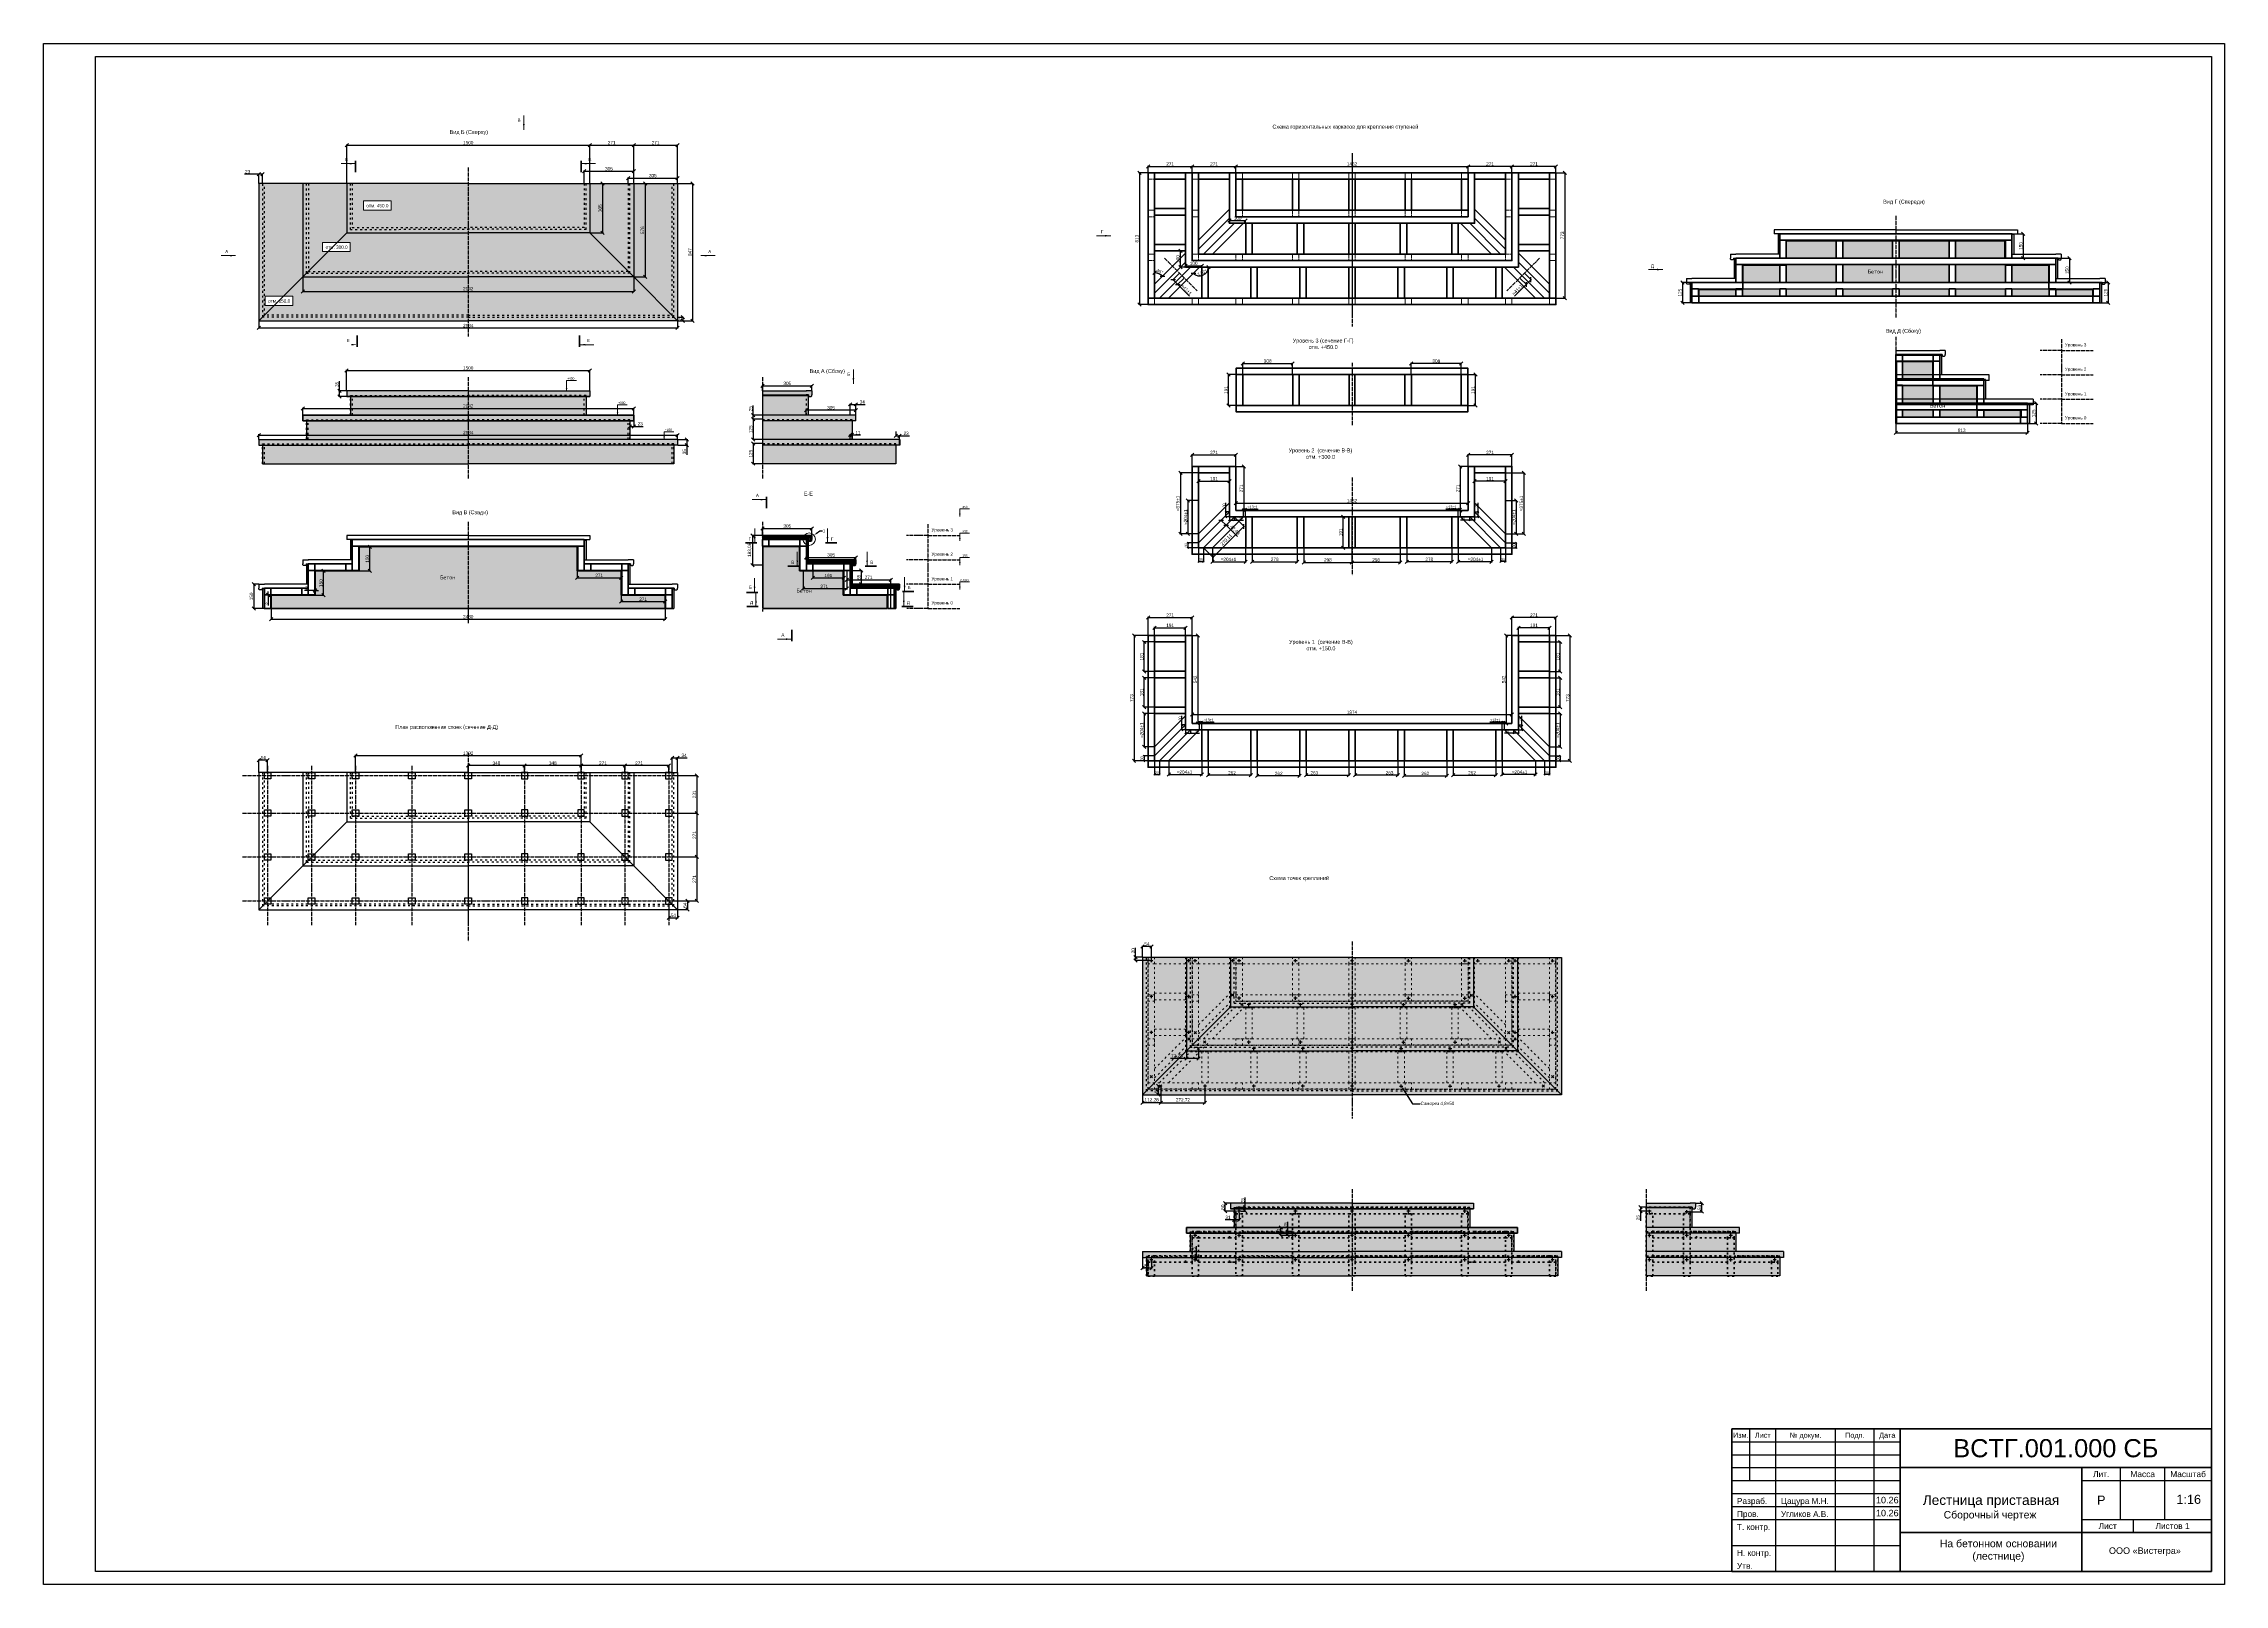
# Model space of a CAD drawing. Header units: millimetres. Extents: x 0 to 13456, y 0 to 9504.
import ezdxf
from ezdxf import colors
from ezdxf.entities.mleader import LeaderData, LeaderLine
from ezdxf.enums import TextEntityAlignment as Align
from ezdxf.math import Vec2, Vec3

# ---------------------------------------------------------------- set-up
doc = ezdxf.new("R2010")
doc.units = ezdxf.units.MM
for name, pattern in [('ACAD_ISO02W100', [15, 12, -3]), ('ACAD_ISO03W100', [30, 12, -18]), ('ACAD_ISO04W100', [30, 24, -3, 0, -3])]:
    doc.linetypes.add(name, pattern=pattern)
for name, color, linetype, lineweight in [('Бетон', 7, 'Continuous', 35), ('Профиль 40x40', 220, 'Continuous', 35), ('Размеры', 150, 'Continuous', 0), ('Стойки 40x40', 7, 'Continuous', 35), ('Ступень СМ305', 52, 'Continuous', 30), ('Точки крепления', 12, 'Continuous', 25)]:
    doc.layers.add(name, color=color, linetype=linetype, lineweight=lineweight)
for name, color, linetype in [('Доска МПК 11х145х3000', 32, 'Continuous'), ('Доска невидимый', 32, 'ACAD_ISO03W100'), ('Заливка доски', 32, 'Continuous'), ('Заливка ступени', 52, 'Continuous'), ('Оси', 120, 'ACAD_ISO04W100'), ('Рамка', 7, 'Continuous'), ('Ступень СМ305 Невидимая', 52, 'ACAD_ISO03W100')]:
    doc.layers.add(name, color=color, linetype=linetype)
doc.layers.add('Построения невидимые', color=80, linetype='ACAD_ISO03W100', plot=False)
doc.styles.get("Standard").update_dxf_attribs({"font": 'arial.ttf'})
doc.dimstyles.new('Копия Аннотативный', dxfattribs={"dimscale": 0, "dimtxt": 20.5, "dimasz": 20.5, "dimexe": 4.25, "dimexo": 0.625, "dimgap": 4.625, "dimtad": 1, "dimtxsty": 'Standard', "dimblk": 'OBLIQUE', "dimcen": 20.5, "dimclrd": 256, "dimclrt": 256, "dimadec": 0, "dimazin": 0, "dimtfac": 1, "dimtmove": 0, "dimatfit": 3, "dimfxl": 1, "dimtfillclr": 4, "dimarcsym": 0})

# ---------------------------------------------------------------- blocks, each defined once
blk = doc.blocks.new('Точка самореза сверху')
at = {"layer": 'Точки крепления'}
for p, q in [((104446, 177081), (104426, 177081)), ((104436, 177071), (104436, 177091))]:
    blk.add_line(p, q, dxfattribs=at)
blk = doc.blocks.new('_Oblique')
at = {"color": 0, "linetype": 'ByBlock', "lineweight": -2}
blk.add_line((-0.5, -0.5), (0.5, 0.5), dxfattribs=at)
blk = doc.blocks.new('*D181')
at = {"layer": 'Defpoints', "color": 0, "transparency": 16777216}
for p in [(3370, 8878), (1870, 8641), (3370, 8641)]:
    blk.add_point(p, dxfattribs=at)
at = {"layer": 'Размеры', "color": 0, "lineweight": -2, "transparency": 16777216}
for p, q in [((1870, 8642), (1870, 8882)), ((3370, 8642), (3370, 8882))]:
    blk.add_line(p, q, dxfattribs=at)
at = {"layer": 'Размеры', "lineweight": -2, "transparency": 16777216}
blk.add_line((1870, 8878), (3370, 8878), dxfattribs=at)
at = {"layer": 'Размеры', "lineweight": -2, "transparency": 16777216, "xscale": 20.5, "yscale": 20.5, "zscale": 20.5, "rotation": 180}
blk.add_blockref('_Oblique', (1870, 8878), dxfattribs=at)
at = {"layer": 'Размеры', "lineweight": -2, "transparency": 16777216, "xscale": 20.5, "yscale": 20.5, "zscale": 20.5}
blk.add_blockref('_Oblique', (3370, 8878), dxfattribs=at)
at = {"layer": 'Размеры', "transparency": 16777216, "insert": (2620, 8893), "char_height": 20.5, "attachment_point": 5}
blk.add_mtext('1500', dxfattribs=at)
blk = doc.blocks.new('*D182')
at = {"layer": 'Defpoints', "color": 0, "transparency": 16777216}
for p in [(3641, 8878), (3370, 8641), (3641, 8641)]:
    blk.add_point(p, dxfattribs=at)
at = {"layer": 'Размеры', "color": 0, "lineweight": -2, "transparency": 16777216}
for p, q in [((3370, 8642), (3370, 8882)), ((3641, 8642), (3641, 8882))]:
    blk.add_line(p, q, dxfattribs=at)
at = {"layer": 'Размеры', "lineweight": -2, "transparency": 16777216}
blk.add_line((3370, 8878), (3641, 8878), dxfattribs=at)
at = {"layer": 'Размеры', "lineweight": -2, "transparency": 16777216, "xscale": 20.5, "yscale": 20.5, "zscale": 20.5, "rotation": 180}
blk.add_blockref('_Oblique', (3370, 8878), dxfattribs=at)
at = {"layer": 'Размеры', "lineweight": -2, "transparency": 16777216, "xscale": 20.5, "yscale": 20.5, "zscale": 20.5}
blk.add_blockref('_Oblique', (3641, 8878), dxfattribs=at)
at = {"layer": 'Размеры', "transparency": 16777216, "insert": (3505, 8893), "char_height": 20.5, "attachment_point": 5}
blk.add_mtext('271', dxfattribs=at)
blk = doc.blocks.new('*D183')
at = {"layer": 'Defpoints', "color": 0, "transparency": 16777216}
for p in [(3912, 8878), (3641, 8641), (3912, 8641)]:
    blk.add_point(p, dxfattribs=at)
at = {"layer": 'Размеры', "color": 0, "lineweight": -2, "transparency": 16777216}
for p, q in [((3641, 8642), (3641, 8882)), ((3912, 8642), (3912, 8882))]:
    blk.add_line(p, q, dxfattribs=at)
at = {"layer": 'Размеры', "lineweight": -2, "transparency": 16777216}
blk.add_line((3641, 8878), (3912, 8878), dxfattribs=at)
at = {"layer": 'Размеры', "lineweight": -2, "transparency": 16777216, "xscale": 20.5, "yscale": 20.5, "zscale": 20.5, "rotation": 180}
blk.add_blockref('_Oblique', (3641, 8878), dxfattribs=at)
at = {"layer": 'Размеры', "lineweight": -2, "transparency": 16777216, "xscale": 20.5, "yscale": 20.5, "zscale": 20.5}
blk.add_blockref('_Oblique', (3912, 8878), dxfattribs=at)
at = {"layer": 'Размеры', "transparency": 16777216, "insert": (3776, 8893), "char_height": 20.5, "attachment_point": 5}
blk.add_mtext('271', dxfattribs=at)
blk = doc.blocks.new('*D184')
at = {"layer": 'Defpoints', "color": 0, "transparency": 16777216}
for p in [(3912, 8641), (3912, 7794), (4004, 7794)]:
    blk.add_point(p, dxfattribs=at)
at = {"layer": 'Размеры', "color": 0, "lineweight": -2, "transparency": 16777216}
for p, q in [((3913, 8641), (4008, 8641)), ((3913, 7794), (4008, 7794))]:
    blk.add_line(p, q, dxfattribs=at)
at = {"layer": 'Размеры', "lineweight": -2, "transparency": 16777216}
blk.add_line((4004, 8641), (4004, 7794), dxfattribs=at)
at = {"layer": 'Размеры', "lineweight": -2, "transparency": 16777216, "xscale": 20.5, "yscale": 20.5, "zscale": 20.5}
for p, rotation in [((4004, 8641), 90), ((4004, 7794), 270)]:
    blk.add_blockref('_Oblique', p, dxfattribs=dict(at, rotation=rotation))
at = {"layer": 'Размеры', "transparency": 16777216, "insert": (3989, 8218), "char_height": 20.5, "attachment_point": 5, "rotation": 90}
blk.add_mtext('847', dxfattribs=at)
blk = doc.blocks.new('*D185')
at = {"layer": 'Defpoints', "color": 0, "transparency": 16777216}
for p in [(3370, 8641), (3370, 8336), (3449, 8336)]:
    blk.add_point(p, dxfattribs=at)
at = {"layer": 'Размеры', "color": 0, "lineweight": -2, "transparency": 16777216}
for p, q in [((3371, 8641), (3454, 8641)), ((3371, 8336), (3454, 8336))]:
    blk.add_line(p, q, dxfattribs=at)
at = {"layer": 'Размеры', "lineweight": -2, "transparency": 16777216}
blk.add_line((3449, 8641), (3449, 8336), dxfattribs=at)
at = {"layer": 'Размеры', "lineweight": -2, "transparency": 16777216, "xscale": 20.5, "yscale": 20.5, "zscale": 20.5}
for p, rotation in [((3449, 8641), 90), ((3449, 8336), 270)]:
    blk.add_blockref('_Oblique', p, dxfattribs=dict(at, rotation=rotation))
at = {"layer": 'Размеры', "transparency": 16777216, "insert": (3434, 8489), "char_height": 20.5, "attachment_point": 5, "rotation": 90}
blk.add_mtext('305', dxfattribs=at)
blk = doc.blocks.new('*D186')
at = {"layer": 'Defpoints', "color": 0, "transparency": 16777216}
for p in [(3641, 8641), (3641, 8065), (3711, 8065)]:
    blk.add_point(p, dxfattribs=at)
at = {"layer": 'Размеры', "color": 0, "lineweight": -2, "transparency": 16777216}
for p, q in [((3642, 8641), (3715, 8641)), ((3642, 8065), (3715, 8065))]:
    blk.add_line(p, q, dxfattribs=at)
at = {"layer": 'Размеры', "lineweight": -2, "transparency": 16777216}
blk.add_line((3711, 8641), (3711, 8065), dxfattribs=at)
at = {"layer": 'Размеры', "lineweight": -2, "transparency": 16777216, "xscale": 20.5, "yscale": 20.5, "zscale": 20.5}
for p, rotation in [((3711, 8641), 90), ((3711, 8065), 270)]:
    blk.add_blockref('_Oblique', p, dxfattribs=dict(at, rotation=rotation))
at = {"layer": 'Размеры', "transparency": 16777216, "insert": (3695, 8353), "char_height": 20.5, "attachment_point": 5, "rotation": 90}
blk.add_mtext('576', dxfattribs=at)
blk = doc.blocks.new('*D208')
at = {"layer": 'Defpoints', "color": 0, "transparency": 16777216}
for p in [(1599, 8065), (3641, 8065), (3641, 7976)]:
    blk.add_point(p, dxfattribs=at)
at = {"layer": 'Размеры', "color": 0, "lineweight": -2, "transparency": 16777216}
for p, q in [((1599, 8065), (1599, 7972)), ((3641, 8065), (3641, 7972))]:
    blk.add_line(p, q, dxfattribs=at)
at = {"layer": 'Размеры', "lineweight": -2, "transparency": 16777216}
blk.add_line((1599, 7976), (3641, 7976), dxfattribs=at)
at = {"layer": 'Размеры', "lineweight": -2, "transparency": 16777216, "xscale": 20.5, "yscale": 20.5, "zscale": 20.5, "rotation": 180}
blk.add_blockref('_Oblique', (1599, 7976), dxfattribs=at)
at = {"layer": 'Размеры', "lineweight": -2, "transparency": 16777216, "xscale": 20.5, "yscale": 20.5, "zscale": 20.5}
blk.add_blockref('_Oblique', (3641, 7976), dxfattribs=at)
at = {"layer": 'Размеры', "transparency": 16777216, "insert": (2620, 7992), "char_height": 20.5, "attachment_point": 5}
blk.add_mtext('2042', dxfattribs=at)
blk = doc.blocks.new('*D209')
at = {"layer": 'Defpoints', "color": 0, "transparency": 16777216}
for p in [(3336, 8641), (3641, 8717), (3641, 8641)]:
    blk.add_point(p, dxfattribs=at)
at = {"layer": 'Размеры', "color": 0, "lineweight": -2, "transparency": 16777216}
for p, q in [((3336, 8642), (3336, 8721)), ((3641, 8642), (3641, 8721))]:
    blk.add_line(p, q, dxfattribs=at)
at = {"layer": 'Размеры', "lineweight": -2, "transparency": 16777216}
blk.add_line((3336, 8717), (3641, 8717), dxfattribs=at)
at = {"layer": 'Размеры', "lineweight": -2, "transparency": 16777216, "xscale": 20.5, "yscale": 20.5, "zscale": 20.5, "rotation": 180}
blk.add_blockref('_Oblique', (3336, 8717), dxfattribs=at)
at = {"layer": 'Размеры', "lineweight": -2, "transparency": 16777216, "xscale": 20.5, "yscale": 20.5, "zscale": 20.5}
blk.add_blockref('_Oblique', (3641, 8717), dxfattribs=at)
at = {"layer": 'Размеры', "transparency": 16777216, "insert": (3488, 8732), "char_height": 20.5, "attachment_point": 5}
blk.add_mtext('305', dxfattribs=at)
blk = doc.blocks.new('*D210')
at = {"layer": 'Defpoints', "color": 0, "transparency": 16777216}
for p in [(3607, 8641), (3912, 8675), (3912, 8641)]:
    blk.add_point(p, dxfattribs=at)
at = {"layer": 'Размеры', "color": 0, "lineweight": -2, "transparency": 16777216}
for p, q in [((3607, 8642), (3607, 8679)), ((3912, 8642), (3912, 8679))]:
    blk.add_line(p, q, dxfattribs=at)
at = {"layer": 'Размеры', "lineweight": -2, "transparency": 16777216}
blk.add_line((3607, 8675), (3912, 8675), dxfattribs=at)
at = {"layer": 'Размеры', "lineweight": -2, "transparency": 16777216, "xscale": 20.5, "yscale": 20.5, "zscale": 20.5, "rotation": 180}
blk.add_blockref('_Oblique', (3607, 8675), dxfattribs=at)
at = {"layer": 'Размеры', "lineweight": -2, "transparency": 16777216, "xscale": 20.5, "yscale": 20.5, "zscale": 20.5}
blk.add_blockref('_Oblique', (3912, 8675), dxfattribs=at)
at = {"layer": 'Размеры', "transparency": 16777216, "insert": (3759, 8690), "char_height": 20.5, "attachment_point": 5}
blk.add_mtext('305', dxfattribs=at)
blk = doc.blocks.new('*D211')
at = {"layer": 'Defpoints', "color": 0, "transparency": 16777216}
for p in [(5011, 7279), (4977, 7212), (5011, 7212)]:
    blk.add_point(p, dxfattribs=at)
at = {"layer": 'Размеры', "color": 0, "lineweight": -2, "transparency": 16777216}
for p, q in [((4977, 7212), (4977, 7283)), ((5011, 7212), (5011, 7283))]:
    blk.add_line(p, q, dxfattribs=at)
at = {"layer": 'Размеры', "lineweight": -2, "transparency": 16777216}
for p, q in [((4977, 7279), (5011, 7279)), ((5011, 7279), (5070, 7279))]:
    blk.add_line(p, q, dxfattribs=at)
at = {"layer": 'Размеры', "lineweight": -2, "transparency": 16777216, "xscale": 20.5, "yscale": 20.5, "zscale": 20.5, "rotation": 180}
blk.add_blockref('_Oblique', (4977, 7279), dxfattribs=at)
at = {"layer": 'Размеры', "lineweight": -2, "transparency": 16777216, "xscale": 20.5, "yscale": 20.5, "zscale": 20.5}
blk.add_blockref('_Oblique', (5011, 7279), dxfattribs=at)
at = {"layer": 'Размеры', "transparency": 16777216, "insert": (5051, 7294), "char_height": 20.5, "attachment_point": 5}
blk.add_mtext('34', dxfattribs=at)
blk = doc.blocks.new('*D212')
at = {"layer": 'Defpoints', "color": 0, "transparency": 16777216}
for p in [(4977, 7063), (4988, 7090), (4988, 7063)]:
    blk.add_point(p, dxfattribs=at)
at = {"layer": 'Размеры', "color": 0, "lineweight": -2, "transparency": 16777216}
for p, q in [((4977, 7064), (4977, 7094)), ((4988, 7064), (4988, 7094))]:
    blk.add_line(p, q, dxfattribs=at)
at = {"layer": 'Размеры', "lineweight": -2, "transparency": 16777216}
for p, q in [((4977, 7090), (4988, 7090)), ((4988, 7090), (5041, 7090))]:
    blk.add_line(p, q, dxfattribs=at)
at = {"layer": 'Размеры', "lineweight": -2, "transparency": 16777216, "xscale": 20.5, "yscale": 20.5, "zscale": 20.5, "rotation": 180}
blk.add_blockref('_Oblique', (4977, 7090), dxfattribs=at)
at = {"layer": 'Размеры', "lineweight": -2, "transparency": 16777216, "xscale": 20.5, "yscale": 20.5, "zscale": 20.5}
blk.add_blockref('_Oblique', (4988, 7090), dxfattribs=at)
at = {"layer": 'Размеры', "transparency": 16777216, "insert": (5025, 7105), "char_height": 20.5, "attachment_point": 5}
blk.add_mtext('11', dxfattribs=at)
blk = doc.blocks.new('*D213')
at = {"layer": 'Defpoints', "color": 0, "transparency": 16777216}
for p in [(4435, 7187), (4378, 7062), (4435, 7062)]:
    blk.add_point(p, dxfattribs=at)
at = {"layer": 'Размеры', "color": 0, "lineweight": -2, "transparency": 16777216}
for p, q in [((4435, 7187), (4374, 7187)), ((4435, 7062), (4374, 7062))]:
    blk.add_line(p, q, dxfattribs=at)
at = {"layer": 'Размеры', "lineweight": -2, "transparency": 16777216}
blk.add_line((4378, 7187), (4378, 7062), dxfattribs=at)
at = {"layer": 'Размеры', "lineweight": -2, "transparency": 16777216, "xscale": 20.5, "yscale": 20.5, "zscale": 20.5}
for p, rotation in [((4378, 7187), 90), ((4378, 7062), 270)]:
    blk.add_blockref('_Oblique', p, dxfattribs=dict(at, rotation=rotation))
at = {"layer": 'Размеры', "transparency": 16777216, "insert": (4363, 7125), "char_height": 20.5, "attachment_point": 5, "rotation": 90}
blk.add_mtext('125', dxfattribs=at)
blk = doc.blocks.new('*D214')
at = {"layer": 'Defpoints', "color": 0, "transparency": 16777216}
for p in [(4435, 7037), (4378, 6913), (4435, 6913)]:
    blk.add_point(p, dxfattribs=at)
at = {"layer": 'Размеры', "color": 0, "lineweight": -2, "transparency": 16777216}
for p, q in [((4435, 7037), (4374, 7037)), ((4435, 6913), (4374, 6913))]:
    blk.add_line(p, q, dxfattribs=at)
at = {"layer": 'Размеры', "lineweight": -2, "transparency": 16777216}
blk.add_line((4378, 7037), (4378, 6913), dxfattribs=at)
at = {"layer": 'Размеры', "lineweight": -2, "transparency": 16777216, "xscale": 20.5, "yscale": 20.5, "zscale": 20.5}
for p, rotation in [((4378, 7037), 90), ((4378, 6913), 270)]:
    blk.add_blockref('_Oblique', p, dxfattribs=dict(at, rotation=rotation))
at = {"layer": 'Размеры', "transparency": 16777216, "insert": (4363, 6975), "char_height": 20.5, "attachment_point": 5, "rotation": 90}
blk.add_mtext('125', dxfattribs=at)
blk = doc.blocks.new('*D215')
at = {"layer": 'Defpoints', "color": 0, "transparency": 16777216}
for p in [(4706, 7243), (4706, 7212), (5011, 7212)]:
    blk.add_point(p, dxfattribs=at)
at = {"layer": 'Размеры', "color": 0, "lineweight": -2, "transparency": 16777216}
for p, q in [((4706, 7212), (4706, 7248)), ((5011, 7212), (5011, 7248))]:
    blk.add_line(p, q, dxfattribs=at)
at = {"layer": 'Размеры', "lineweight": -2, "transparency": 16777216}
blk.add_line((5011, 7243), (4706, 7243), dxfattribs=at)
at = {"layer": 'Размеры', "lineweight": -2, "transparency": 16777216, "xscale": 20.5, "yscale": 20.5, "zscale": 20.5, "rotation": 180}
blk.add_blockref('_Oblique', (4706, 7243), dxfattribs=at)
at = {"layer": 'Размеры', "lineweight": -2, "transparency": 16777216, "xscale": 20.5, "yscale": 20.5, "zscale": 20.5}
blk.add_blockref('_Oblique', (5011, 7243), dxfattribs=at)
at = {"layer": 'Размеры', "transparency": 16777216, "insert": (4859, 7258), "char_height": 20.5, "attachment_point": 5}
blk.add_mtext('305', dxfattribs=at)
blk = doc.blocks.new('*D216')
at = {"layer": 'Defpoints', "color": 0, "transparency": 16777216}
for p in [(5259, 7112), (5282, 7085), (5282, 7027)]:
    blk.add_point(p, dxfattribs=at)
at = {"layer": 'Размеры', "color": 0, "lineweight": -2, "transparency": 16777216}
for p, q in [((5259, 7112), (5259, 7081)), ((5282, 7027), (5282, 7089))]:
    blk.add_line(p, q, dxfattribs=at)
at = {"layer": 'Размеры', "lineweight": -2, "transparency": 16777216}
for p, q in [((5259, 7085), (5282, 7085)), ((5282, 7085), (5342, 7085))]:
    blk.add_line(p, q, dxfattribs=at)
at = {"layer": 'Размеры', "lineweight": -2, "transparency": 16777216, "xscale": 20.5, "yscale": 20.5, "zscale": 20.5, "rotation": 180}
blk.add_blockref('_Oblique', (5259, 7085), dxfattribs=at)
at = {"layer": 'Размеры', "lineweight": -2, "transparency": 16777216, "xscale": 20.5, "yscale": 20.5, "zscale": 20.5}
blk.add_blockref('_Oblique', (5282, 7085), dxfattribs=at)
at = {"layer": 'Размеры', "transparency": 16777216, "insert": (5322, 7100), "char_height": 20.5, "attachment_point": 5}
blk.add_mtext('23', dxfattribs=at)
blk = doc.blocks.new('*D217')
at = {"layer": 'Defpoints', "color": 0, "transparency": 16777216}
for p in [(4378, 7212), (4378, 7187), (4435, 7212)]:
    blk.add_point(p, dxfattribs=at)
at = {"layer": 'Размеры', "lineweight": -2, "transparency": 16777216}
for p, q in [((4378, 7212), (4378, 7271)), ((4378, 7187), (4378, 7212))]:
    blk.add_line(p, q, dxfattribs=at)
at = {"layer": 'Размеры', "color": 0, "lineweight": -2, "transparency": 16777216}
for p, q in [((4435, 7212), (4374, 7212)), ((4379, 7187), (4382, 7187))]:
    blk.add_line(p, q, dxfattribs=at)
at = {"layer": 'Размеры', "lineweight": -2, "transparency": 16777216, "xscale": 20.5, "yscale": 20.5, "zscale": 20.5}
for p, rotation in [((4378, 7212), 90), ((4378, 7187), 270)]:
    blk.add_blockref('_Oblique', p, dxfattribs=dict(at, rotation=rotation))
at = {"layer": 'Размеры', "transparency": 16777216, "insert": (4363, 7252), "char_height": 20.5, "attachment_point": 5, "rotation": 90}
blk.add_mtext('25', dxfattribs=at)
blk = doc.blocks.new('*D218')
at = {"layer": 'Defpoints', "color": 0, "transparency": 16777216}
for p in [(4435, 7362), (4740, 7393), (4740, 7362)]:
    blk.add_point(p, dxfattribs=at)
at = {"layer": 'Размеры', "color": 0, "lineweight": -2, "transparency": 16777216}
for p, q in [((4435, 7362), (4435, 7397)), ((4740, 7362), (4740, 7397))]:
    blk.add_line(p, q, dxfattribs=at)
at = {"layer": 'Размеры', "lineweight": -2, "transparency": 16777216}
blk.add_line((4435, 7393), (4740, 7393), dxfattribs=at)
at = {"layer": 'Размеры', "lineweight": -2, "transparency": 16777216, "xscale": 20.5, "yscale": 20.5, "zscale": 20.5, "rotation": 180}
blk.add_blockref('_Oblique', (4435, 7393), dxfattribs=at)
at = {"layer": 'Размеры', "lineweight": -2, "transparency": 16777216, "xscale": 20.5, "yscale": 20.5, "zscale": 20.5}
blk.add_blockref('_Oblique', (4740, 7393), dxfattribs=at)
at = {"layer": 'Размеры', "transparency": 16777216, "insert": (4588, 7408), "char_height": 20.5, "attachment_point": 5}
blk.add_mtext('305', dxfattribs=at)
blk = doc.blocks.new('Ступень из ДПК CM 305')
at = {"layer": 'Ступень СМ305'}
for p, q in [((103547, 186121), (103242, 186121)), ((103242, 186121), (103242, 186096)), ((103547, 186121), (103547, 186096)), ((103527, 186096), (103242, 186096)), ((103527, 186096), (103524, 186096)), ((103527, 186096), (103527, 186090)), ((103527, 186090), (103531, 186086)), ((103531, 186086), (103543, 186086)), ((103543, 186086), (103547, 186090)), ((103547, 186090), (103547, 186096))]:
    blk.add_line(p, q, dxfattribs=at)
blk = doc.blocks.new('*D219')
at = {"layer": 'Defpoints', "color": 0, "transparency": 16777216}
for p in [(4435, 6469), (4374, 6286), (4435, 6286)]:
    blk.add_point(p, dxfattribs=at)
at = {"layer": 'Размеры', "color": 0, "lineweight": -2, "transparency": 16777216}
for p, q in [((4435, 6469), (4370, 6469)), ((4435, 6286), (4370, 6286))]:
    blk.add_line(p, q, dxfattribs=at)
at = {"layer": 'Размеры', "lineweight": -2, "transparency": 16777216}
blk.add_line((4374, 6469), (4374, 6286), dxfattribs=at)
at = {"layer": 'Размеры', "lineweight": -2, "transparency": 16777216, "xscale": 20.5, "yscale": 20.5, "zscale": 20.5}
for p, rotation in [((4374, 6469), 90), ((4374, 6286), 270)]:
    blk.add_blockref('_Oblique', p, dxfattribs=dict(at, rotation=rotation))
at = {"layer": 'Размеры', "transparency": 16777216, "insert": (4357, 6381), "char_height": 20.5, "attachment_point": 5, "rotation": 90}
blk.add_mtext('183,08', dxfattribs=at)
blk = doc.blocks.new('*D220')
at = {"layer": 'Defpoints', "color": 0, "transparency": 16777216}
for p in [(4435, 6469), (4740, 6513), (4740, 6469)]:
    blk.add_point(p, dxfattribs=at)
at = {"layer": 'Размеры', "color": 0, "lineweight": -2, "transparency": 16777216}
for p, q in [((4435, 6470), (4435, 6517)), ((4740, 6470), (4740, 6517))]:
    blk.add_line(p, q, dxfattribs=at)
at = {"layer": 'Размеры', "lineweight": -2, "transparency": 16777216}
blk.add_line((4435, 6513), (4740, 6513), dxfattribs=at)
at = {"layer": 'Размеры', "lineweight": -2, "transparency": 16777216, "xscale": 20.5, "yscale": 20.5, "zscale": 20.5, "rotation": 180}
blk.add_blockref('_Oblique', (4435, 6513), dxfattribs=at)
at = {"layer": 'Размеры', "lineweight": -2, "transparency": 16777216, "xscale": 20.5, "yscale": 20.5, "zscale": 20.5}
blk.add_blockref('_Oblique', (4740, 6513), dxfattribs=at)
at = {"layer": 'Размеры', "transparency": 16777216, "insert": (4588, 6528), "char_height": 20.5, "attachment_point": 5}
blk.add_mtext('305', dxfattribs=at)
blk = doc.blocks.new('*D203')
at = {"layer": 'Defpoints', "color": 0, "transparency": 16777216}
for p in [(5011, 6335), (4706, 6319), (5011, 6319)]:
    blk.add_point(p, dxfattribs=at)
at = {"layer": 'Размеры', "color": 0, "lineweight": -2, "transparency": 16777216}
for p, q in [((4706, 6320), (4706, 6339)), ((5011, 6320), (5011, 6339))]:
    blk.add_line(p, q, dxfattribs=at)
at = {"layer": 'Размеры', "lineweight": -2, "transparency": 16777216}
blk.add_line((4706, 6335), (5011, 6335), dxfattribs=at)
at = {"layer": 'Размеры', "lineweight": -2, "transparency": 16777216, "xscale": 20.5, "yscale": 20.5, "zscale": 20.5, "rotation": 180}
blk.add_blockref('_Oblique', (4706, 6335), dxfattribs=at)
at = {"layer": 'Размеры', "lineweight": -2, "transparency": 16777216, "xscale": 20.5, "yscale": 20.5, "zscale": 20.5}
blk.add_blockref('_Oblique', (5011, 6335), dxfattribs=at)
at = {"layer": 'Размеры', "transparency": 16777216, "insert": (4859, 6350), "char_height": 20.5, "attachment_point": 5}
blk.add_mtext('305', dxfattribs=at)
blk = doc.blocks.new('*D204')
at = {"layer": 'Defpoints', "color": 0, "transparency": 16777216}
for p in [(4977, 6254), (4977, 6169), (5045, 6169)]:
    blk.add_point(p, dxfattribs=at)
at = {"layer": 'Размеры', "color": 0, "lineweight": -2, "transparency": 16777216}
for p, q in [((4978, 6254), (5050, 6254)), ((4978, 6169), (5050, 6169))]:
    blk.add_line(p, q, dxfattribs=at)
at = {"layer": 'Размеры', "lineweight": -2, "transparency": 16777216}
blk.add_line((5045, 6254), (5045, 6169), dxfattribs=at)
at = {"layer": 'Размеры', "lineweight": -2, "transparency": 16777216, "xscale": 20.5, "yscale": 20.5, "zscale": 20.5}
for p, rotation in [((5045, 6254), 90), ((5045, 6169), 270)]:
    blk.add_blockref('_Oblique', p, dxfattribs=dict(at, rotation=rotation))
at = {"layer": 'Размеры', "transparency": 16777216, "insert": (5030, 6212), "char_height": 20.5, "attachment_point": 5, "rotation": 90}
blk.add_mtext('85', dxfattribs=at)
blk = doc.blocks.new('*D205')
at = {"layer": 'Defpoints', "color": 0, "transparency": 16777216}
for p in [(4746, 6254), (4937, 6254), (4937, 6208)]:
    blk.add_point(p, dxfattribs=at)
at = {"layer": 'Размеры', "color": 0, "lineweight": -2, "transparency": 16777216}
for p, q in [((4746, 6254), (4746, 6204)), ((4937, 6254), (4937, 6204))]:
    blk.add_line(p, q, dxfattribs=at)
at = {"layer": 'Размеры', "lineweight": -2, "transparency": 16777216}
blk.add_line((4746, 6208), (4937, 6208), dxfattribs=at)
at = {"layer": 'Размеры', "lineweight": -2, "transparency": 16777216, "xscale": 20.5, "yscale": 20.5, "zscale": 20.5, "rotation": 180}
blk.add_blockref('_Oblique', (4746, 6208), dxfattribs=at)
at = {"layer": 'Размеры', "lineweight": -2, "transparency": 16777216, "xscale": 20.5, "yscale": 20.5, "zscale": 20.5}
blk.add_blockref('_Oblique', (4937, 6208), dxfattribs=at)
at = {"layer": 'Размеры', "transparency": 16777216, "insert": (4842, 6223), "char_height": 20.5, "attachment_point": 5}
blk.add_mtext('191', dxfattribs=at)
blk = doc.blocks.new('*D206')
at = {"layer": 'Defpoints', "color": 0, "transparency": 16777216}
for p in [(4686, 6254), (4957, 6254), (4957, 6142)]:
    blk.add_point(p, dxfattribs=at)
at = {"layer": 'Размеры', "color": 0, "lineweight": -2, "transparency": 16777216}
for p, q in [((4686, 6254), (4686, 6137)), ((4957, 6254), (4957, 6137))]:
    blk.add_line(p, q, dxfattribs=at)
at = {"layer": 'Размеры', "lineweight": -2, "transparency": 16777216}
blk.add_line((4686, 6142), (4957, 6142), dxfattribs=at)
at = {"layer": 'Размеры', "lineweight": -2, "transparency": 16777216, "xscale": 20.5, "yscale": 20.5, "zscale": 20.5, "rotation": 180}
blk.add_blockref('_Oblique', (4686, 6142), dxfattribs=at)
at = {"layer": 'Размеры', "lineweight": -2, "transparency": 16777216, "xscale": 20.5, "yscale": 20.5, "zscale": 20.5}
blk.add_blockref('_Oblique', (4957, 6142), dxfattribs=at)
at = {"layer": 'Размеры', "transparency": 16777216, "insert": (4817, 6156), "char_height": 20.5, "attachment_point": 5}
blk.add_mtext('271', dxfattribs=at)
blk = doc.blocks.new('*D207')
at = {"layer": 'Defpoints', "color": 0, "transparency": 16777216}
for p in [(4957, 6254), (5228, 6197), (5228, 6019)]:
    blk.add_point(p, dxfattribs=at)
at = {"layer": 'Размеры', "color": 0, "lineweight": -2, "transparency": 16777216}
for p, q in [((4957, 6254), (4957, 6193)), ((5228, 6020), (5228, 6202))]:
    blk.add_line(p, q, dxfattribs=at)
at = {"layer": 'Размеры', "lineweight": -2, "transparency": 16777216}
blk.add_line((4957, 6197), (5228, 6197), dxfattribs=at)
at = {"layer": 'Размеры', "lineweight": -2, "transparency": 16777216, "xscale": 20.5, "yscale": 20.5, "zscale": 20.5, "rotation": 180}
blk.add_blockref('_Oblique', (4957, 6197), dxfattribs=at)
at = {"layer": 'Размеры', "lineweight": -2, "transparency": 16777216, "xscale": 20.5, "yscale": 20.5, "zscale": 20.5}
blk.add_blockref('_Oblique', (5228, 6197), dxfattribs=at)
at = {"layer": 'Размеры', "transparency": 16777216, "insert": (5090, 6212), "char_height": 20.5, "attachment_point": 5}
blk.add_mtext('271', dxfattribs=at)
blk = doc.blocks.new('*D187')
at = {"layer": 'Defpoints', "color": 0, "transparency": 16777216}
for p in [(7086, 5964), (6815, 5853), (7086, 5853)]:
    blk.add_point(p, dxfattribs=at)
at = {"layer": 'Размеры', "color": 0, "lineweight": -2, "transparency": 16777216}
for p, q in [((6815, 5854), (6815, 5968)), ((7086, 5854), (7086, 5968))]:
    blk.add_line(p, q, dxfattribs=at)
at = {"layer": 'Размеры', "lineweight": -2, "transparency": 16777216}
blk.add_line((6815, 5964), (7086, 5964), dxfattribs=at)
at = {"layer": 'Размеры', "lineweight": -2, "transparency": 16777216, "xscale": 20.5, "yscale": 20.5, "zscale": 20.5, "rotation": 180}
blk.add_blockref('_Oblique', (6815, 5964), dxfattribs=at)
at = {"layer": 'Размеры', "lineweight": -2, "transparency": 16777216, "xscale": 20.5, "yscale": 20.5, "zscale": 20.5}
blk.add_blockref('_Oblique', (7086, 5964), dxfattribs=at)
at = {"layer": 'Размеры', "transparency": 16777216, "insert": (6951, 5979), "char_height": 20.5, "attachment_point": 5}
blk.add_mtext('271', dxfattribs=at)
blk = doc.blocks.new('*D188')
at = {"layer": 'Defpoints', "color": 0, "transparency": 16777216}
for p in [(6815, 5853), (6728, 5080), (8073, 5080)]:
    blk.add_point(p, dxfattribs=at)
at = {"layer": 'Размеры', "color": 0, "lineweight": -2, "transparency": 16777216}
for p, q in [((6815, 5853), (6724, 5853)), ((8073, 5080), (6724, 5080))]:
    blk.add_line(p, q, dxfattribs=at)
at = {"layer": 'Размеры', "lineweight": -2, "transparency": 16777216}
blk.add_line((6728, 5853), (6728, 5080), dxfattribs=at)
at = {"layer": 'Размеры', "lineweight": -2, "transparency": 16777216, "xscale": 20.5, "yscale": 20.5, "zscale": 20.5}
for p, rotation in [((6728, 5853), 90), ((6728, 5080), 270)]:
    blk.add_blockref('_Oblique', p, dxfattribs=dict(at, rotation=rotation))
at = {"layer": 'Размеры', "transparency": 16777216, "insert": (6713, 5467), "char_height": 20.5, "attachment_point": 5, "rotation": 90}
blk.add_mtext('773', dxfattribs=at)
blk = doc.blocks.new('*D189')
at = {"layer": 'Defpoints', "color": 0, "transparency": 16777216}
for p in [(7790, 5080), (8053, 5080), (8053, 4991)]:
    blk.add_point(p, dxfattribs=at)
at = {"layer": 'Размеры', "color": 0, "lineweight": -2, "transparency": 16777216}
for p, q in [((7790, 5080), (7790, 4987)), ((8053, 5080), (8053, 4987))]:
    blk.add_line(p, q, dxfattribs=at)
at = {"layer": 'Размеры', "lineweight": -2, "transparency": 16777216}
blk.add_line((7790, 4991), (8053, 4991), dxfattribs=at)
at = {"layer": 'Размеры', "lineweight": -2, "transparency": 16777216, "xscale": 20.5, "yscale": 20.5, "zscale": 20.5, "rotation": 180}
blk.add_blockref('_Oblique', (7790, 4991), dxfattribs=at)
at = {"layer": 'Размеры', "lineweight": -2, "transparency": 16777216, "xscale": 20.5, "yscale": 20.5, "zscale": 20.5}
blk.add_blockref('_Oblique', (8053, 4991), dxfattribs=at)
at = {"layer": 'Размеры', "transparency": 16777216, "insert": (7841, 5006), "char_height": 20.5, "attachment_point": 5}
blk.add_mtext('263', dxfattribs=at)
blk = doc.blocks.new('*D190')
at = {"layer": 'Defpoints', "color": 0, "transparency": 16777216}
for p in [(7488, 5080), (7488, 4987), (7750, 5080)]:
    blk.add_point(p, dxfattribs=at)
at = {"layer": 'Размеры', "color": 0, "lineweight": -2, "transparency": 16777216}
for p, q in [((7488, 5080), (7488, 4983)), ((7750, 5080), (7750, 4983))]:
    blk.add_line(p, q, dxfattribs=at)
at = {"layer": 'Размеры', "lineweight": -2, "transparency": 16777216}
blk.add_line((7750, 4987), (7488, 4987), dxfattribs=at)
at = {"layer": 'Размеры', "lineweight": -2, "transparency": 16777216, "xscale": 20.5, "yscale": 20.5, "zscale": 20.5, "rotation": 180}
blk.add_blockref('_Oblique', (7488, 4987), dxfattribs=at)
at = {"layer": 'Размеры', "lineweight": -2, "transparency": 16777216, "xscale": 20.5, "yscale": 20.5, "zscale": 20.5}
blk.add_blockref('_Oblique', (7750, 4987), dxfattribs=at)
at = {"layer": 'Размеры', "transparency": 16777216, "insert": (7621, 5002), "char_height": 20.5, "attachment_point": 5}
blk.add_mtext('262', dxfattribs=at)
blk = doc.blocks.new('*D191')
at = {"layer": 'Defpoints', "color": 0, "transparency": 16777216}
for p in [(7186, 5080), (7186, 4991), (7448, 5080)]:
    blk.add_point(p, dxfattribs=at)
at = {"layer": 'Размеры', "color": 0, "lineweight": -2, "transparency": 16777216}
for p, q in [((7186, 5080), (7186, 4987)), ((7448, 5080), (7448, 4987))]:
    blk.add_line(p, q, dxfattribs=at)
at = {"layer": 'Размеры', "lineweight": -2, "transparency": 16777216}
blk.add_line((7448, 4991), (7186, 4991), dxfattribs=at)
at = {"layer": 'Размеры', "lineweight": -2, "transparency": 16777216, "xscale": 20.5, "yscale": 20.5, "zscale": 20.5, "rotation": 180}
blk.add_blockref('_Oblique', (7186, 4991), dxfattribs=at)
at = {"layer": 'Размеры', "lineweight": -2, "transparency": 16777216, "xscale": 20.5, "yscale": 20.5, "zscale": 20.5}
blk.add_blockref('_Oblique', (7448, 4991), dxfattribs=at)
at = {"layer": 'Размеры', "transparency": 16777216, "insert": (7333, 5006), "char_height": 20.5, "attachment_point": 5}
blk.add_mtext('262', dxfattribs=at)
blk = doc.blocks.new('*D192')
at = {"layer": 'Defpoints', "color": 0, "transparency": 16777216}
for p in [(6790, 5592), (6856, 5592), (6856, 5411)]:
    blk.add_point(p, dxfattribs=at)
at = {"layer": 'Размеры', "color": 0, "lineweight": -2, "transparency": 16777216}
for p, q in [((6855, 5592), (6786, 5592)), ((6855, 5411), (6786, 5411))]:
    blk.add_line(p, q, dxfattribs=at)
at = {"layer": 'Размеры', "lineweight": -2, "transparency": 16777216}
blk.add_line((6790, 5411), (6790, 5592), dxfattribs=at)
at = {"layer": 'Размеры', "lineweight": -2, "transparency": 16777216, "xscale": 20.5, "yscale": 20.5, "zscale": 20.5}
for p, rotation in [((6790, 5592), 90), ((6790, 5411), 270)]:
    blk.add_blockref('_Oblique', p, dxfattribs=dict(at, rotation=rotation))
at = {"layer": 'Размеры', "transparency": 16777216, "insert": (6775, 5502), "char_height": 20.5, "attachment_point": 5, "rotation": 90}
blk.add_mtext('181', dxfattribs=at)
blk = doc.blocks.new('*D193')
at = {"layer": 'Defpoints', "color": 0, "transparency": 16777216}
for p in [(6790, 5813), (6856, 5813), (6856, 5632)]:
    blk.add_point(p, dxfattribs=at)
at = {"layer": 'Размеры', "color": 0, "lineweight": -2, "transparency": 16777216}
for p, q in [((6855, 5813), (6786, 5813)), ((6855, 5632), (6786, 5632))]:
    blk.add_line(p, q, dxfattribs=at)
at = {"layer": 'Размеры', "lineweight": -2, "transparency": 16777216}
blk.add_line((6790, 5632), (6790, 5813), dxfattribs=at)
at = {"layer": 'Размеры', "lineweight": -2, "transparency": 16777216, "xscale": 20.5, "yscale": 20.5, "zscale": 20.5}
for p, rotation in [((6790, 5813), 90), ((6790, 5632), 270)]:
    blk.add_blockref('_Oblique', p, dxfattribs=dict(at, rotation=rotation))
at = {"layer": 'Размеры', "transparency": 16777216, "insert": (6775, 5723), "char_height": 20.5, "attachment_point": 5, "rotation": 90}
blk.add_mtext('181', dxfattribs=at)
blk = doc.blocks.new('*D194')
at = {"layer": 'Defpoints', "color": 0, "transparency": 16777216}
for p in [(6855, 5853), (7046, 5901), (7046, 5853)]:
    blk.add_point(p, dxfattribs=at)
at = {"layer": 'Размеры', "color": 0, "lineweight": -2, "transparency": 16777216}
for p, q in [((6855, 5854), (6855, 5906)), ((7046, 5854), (7046, 5906))]:
    blk.add_line(p, q, dxfattribs=at)
at = {"layer": 'Размеры', "lineweight": -2, "transparency": 16777216}
blk.add_line((6855, 5901), (7046, 5901), dxfattribs=at)
at = {"layer": 'Размеры', "lineweight": -2, "transparency": 16777216, "xscale": 20.5, "yscale": 20.5, "zscale": 20.5, "rotation": 180}
blk.add_blockref('_Oblique', (6855, 5901), dxfattribs=at)
at = {"layer": 'Размеры', "lineweight": -2, "transparency": 16777216, "xscale": 20.5, "yscale": 20.5, "zscale": 20.5}
blk.add_blockref('_Oblique', (7046, 5901), dxfattribs=at)
at = {"layer": 'Размеры', "transparency": 16777216, "insert": (6951, 5916), "char_height": 20.5, "attachment_point": 5}
blk.add_mtext('191', dxfattribs=at)
blk = doc.blocks.new('*D195')
at = {"layer": 'Defpoints', "color": 0, "transparency": 16777216}
for p in [(6855, 5371), (6790, 5167), (6855, 5167)]:
    blk.add_point(p, dxfattribs=at)
at = {"layer": 'Размеры', "color": 0, "lineweight": -2, "transparency": 16777216}
for p, q in [((6855, 5371), (6786, 5371)), ((6855, 5167), (6786, 5167))]:
    blk.add_line(p, q, dxfattribs=at)
at = {"layer": 'Размеры', "lineweight": -2, "transparency": 16777216}
blk.add_line((6790, 5371), (6790, 5167), dxfattribs=at)
at = {"layer": 'Размеры', "lineweight": -2, "transparency": 16777216, "xscale": 20.5, "yscale": 20.5, "zscale": 20.5}
for p, rotation in [((6790, 5371), 90), ((6790, 5167), 270)]:
    blk.add_blockref('_Oblique', p, dxfattribs=dict(at, rotation=rotation))
at = {"layer": 'Размеры', "transparency": 16777216, "insert": (6775, 5269), "char_height": 20.5, "attachment_point": 5, "rotation": 90}
blk.add_mtext('≈204%%P1', dxfattribs=at)
blk = doc.blocks.new('*D196')
at = {"layer": 'Defpoints', "color": 0, "transparency": 16777216}
for p in [(7133, 5271), (7146, 5319), (7146, 5271)]:
    blk.add_point(p, dxfattribs=at)
at = {"layer": 'Размеры', "color": 0, "lineweight": -2, "transparency": 16777216}
for p, q in [((7133, 5272), (7133, 5324)), ((7146, 5272), (7146, 5324))]:
    blk.add_line(p, q, dxfattribs=at)
at = {"layer": 'Размеры', "lineweight": -2, "transparency": 16777216}
for p, q in [((7133, 5319), (7146, 5319)), ((7146, 5319), (7223, 5319))]:
    blk.add_line(p, q, dxfattribs=at)
at = {"layer": 'Размеры', "lineweight": -2, "transparency": 16777216, "xscale": 10, "yscale": 10, "zscale": 10, "rotation": 180}
blk.add_blockref('_Oblique', (7133, 5319), dxfattribs=at)
at = {"layer": 'Размеры', "lineweight": -2, "transparency": 16777216, "xscale": 10, "yscale": 10, "zscale": 10}
blk.add_blockref('_Oblique', (7146, 5319), dxfattribs=at)
at = {"layer": 'Размеры', "transparency": 16777216, "insert": (7189, 5332), "char_height": 16, "attachment_point": 5}
blk.add_mtext('≈13%%P1', dxfattribs=at)
blk = doc.blocks.new('*D197')
at = {"layer": 'Defpoints', "color": 0, "transparency": 16777216}
for p in [(6942, 5080), (7146, 5080), (7146, 4995)]:
    blk.add_point(p, dxfattribs=at)
at = {"layer": 'Размеры', "color": 0, "lineweight": -2, "transparency": 16777216}
for p, q in [((6942, 5080), (6942, 4990)), ((7146, 5080), (7146, 4990))]:
    blk.add_line(p, q, dxfattribs=at)
at = {"layer": 'Размеры', "lineweight": -2, "transparency": 16777216}
blk.add_line((6942, 4995), (7146, 4995), dxfattribs=at)
at = {"layer": 'Размеры', "lineweight": -2, "transparency": 16777216, "xscale": 20.5, "yscale": 20.5, "zscale": 20.5, "rotation": 180}
blk.add_blockref('_Oblique', (6942, 4995), dxfattribs=at)
at = {"layer": 'Размеры', "lineweight": -2, "transparency": 16777216, "xscale": 20.5, "yscale": 20.5, "zscale": 20.5}
blk.add_blockref('_Oblique', (7146, 4995), dxfattribs=at)
at = {"layer": 'Размеры', "transparency": 16777216, "insert": (7040, 5010), "char_height": 20.5, "attachment_point": 5}
blk.add_mtext('≈204%%P1', dxfattribs=at)
blk = doc.blocks.new('*D198')
at = {"layer": 'Defpoints', "color": 0, "transparency": 16777216}
for p in [(7046, 5271), (7076, 5271), (7076, 5251)]:
    blk.add_point(p, dxfattribs=at)
at = {"layer": 'Размеры', "color": 0, "lineweight": -2, "transparency": 16777216}
for p, q in [((7046, 5271), (7046, 5247)), ((7076, 5271), (7076, 5247))]:
    blk.add_line(p, q, dxfattribs=at)
at = {"layer": 'Размеры', "lineweight": -2, "transparency": 16777216}
for p, q in [((7046, 5251), (7076, 5251)), ((7076, 5251), (7132, 5251))]:
    blk.add_line(p, q, dxfattribs=at)
at = {"layer": 'Размеры', "lineweight": -2, "transparency": 16777216, "xscale": 10, "yscale": 10, "zscale": 10, "rotation": 180}
blk.add_blockref('_Oblique', (7046, 5251), dxfattribs=at)
at = {"layer": 'Размеры', "lineweight": -2, "transparency": 16777216, "xscale": 10, "yscale": 10, "zscale": 10}
blk.add_blockref('_Oblique', (7076, 5251), dxfattribs=at)
at = {"layer": 'Размеры', "transparency": 16777216, "insert": (7116, 5264), "char_height": 16, "attachment_point": 5}
blk.add_mtext('30', dxfattribs=at)
blk = doc.blocks.new('*D199')
at = {"layer": 'Defpoints', "color": 0, "transparency": 16777216}
for p in [(7024, 5271), (7046, 5301), (7046, 5271)]:
    blk.add_point(p, dxfattribs=at)
at = {"layer": 'Размеры', "color": 0, "lineweight": -2, "transparency": 16777216}
for p, q in [((7046, 5301), (7020, 5301)), ((7046, 5271), (7020, 5271))]:
    blk.add_line(p, q, dxfattribs=at)
at = {"layer": 'Размеры', "lineweight": -2, "transparency": 16777216}
for p, q in [((7024, 5301), (7024, 5357)), ((7024, 5271), (7024, 5301))]:
    blk.add_line(p, q, dxfattribs=at)
at = {"layer": 'Размеры', "lineweight": -2, "transparency": 16777216, "xscale": 10, "yscale": 10, "zscale": 10}
for p, rotation in [((7024, 5301), 90), ((7024, 5271), 270)]:
    blk.add_blockref('_Oblique', p, dxfattribs=dict(at, rotation=rotation))
at = {"layer": 'Размеры', "transparency": 16777216, "insert": (7012, 5341), "char_height": 16, "attachment_point": 5, "rotation": 90}
blk.add_mtext('30', dxfattribs=at)
blk = doc.blocks.new('*D200')
at = {"layer": 'Defpoints', "color": 0, "transparency": 16777216}
for p in [(7086, 5853), (7086, 5311), (7121, 5311)]:
    blk.add_point(p, dxfattribs=at)
at = {"layer": 'Размеры', "color": 0, "lineweight": -2, "transparency": 16777216}
for p, q in [((7087, 5853), (7126, 5853)), ((7087, 5311), (7126, 5311))]:
    blk.add_line(p, q, dxfattribs=at)
at = {"layer": 'Размеры', "lineweight": -2, "transparency": 16777216}
blk.add_line((7121, 5853), (7121, 5311), dxfattribs=at)
at = {"layer": 'Размеры', "lineweight": -2, "transparency": 16777216, "xscale": 20.5, "yscale": 20.5, "zscale": 20.5}
for p, rotation in [((7121, 5853), 90), ((7121, 5311), 270)]:
    blk.add_blockref('_Oblique', p, dxfattribs=dict(at, rotation=rotation))
at = {"layer": 'Размеры', "transparency": 16777216, "insert": (7106, 5582), "char_height": 20.5, "attachment_point": 5, "rotation": 90}
blk.add_mtext('542', dxfattribs=at)
blk = doc.blocks.new('*D201')
at = {"layer": 'Defpoints', "color": 0, "transparency": 16777216}
for p in [(6790, 5080), (6855, 5110), (6855, 5080)]:
    blk.add_point(p, dxfattribs=at)
at = {"layer": 'Размеры', "color": 0, "lineweight": -2, "transparency": 16777216}
for p, q in [((6855, 5110), (6786, 5110)), ((6855, 5080), (6786, 5080))]:
    blk.add_line(p, q, dxfattribs=at)
at = {"layer": 'Размеры', "lineweight": -2, "transparency": 16777216}
blk.add_line((6790, 5110), (6790, 5080), dxfattribs=at)
at = {"layer": 'Размеры', "lineweight": -2, "transparency": 16777216, "xscale": 10, "yscale": 10, "zscale": 10}
for p, rotation in [((6790, 5110), 90), ((6790, 5080), 270)]:
    blk.add_blockref('_Oblique', p, dxfattribs=dict(at, rotation=rotation))
at = {"layer": 'Размеры', "transparency": 16777216, "insert": (6777, 5095), "char_height": 16, "attachment_point": 5, "rotation": 90}
blk.add_mtext('30', dxfattribs=at)
blk = doc.blocks.new('*D202')
at = {"layer": 'Defpoints', "color": 0, "transparency": 16777216}
for p in [(6855, 5080), (6885, 5080), (6885, 4996)]:
    blk.add_point(p, dxfattribs=at)
at = {"layer": 'Размеры', "color": 0, "lineweight": -2, "transparency": 16777216}
for p, q in [((6855, 5080), (6855, 4991)), ((6885, 5080), (6885, 4991))]:
    blk.add_line(p, q, dxfattribs=at)
at = {"layer": 'Размеры', "lineweight": -2, "transparency": 16777216}
blk.add_line((6855, 4996), (6885, 4996), dxfattribs=at)
at = {"layer": 'Размеры', "lineweight": -2, "transparency": 16777216, "xscale": 10, "yscale": 10, "zscale": 10, "rotation": 180}
blk.add_blockref('_Oblique', (6855, 4996), dxfattribs=at)
at = {"layer": 'Размеры', "lineweight": -2, "transparency": 16777216, "xscale": 10, "yscale": 10, "zscale": 10}
blk.add_blockref('_Oblique', (6885, 4996), dxfattribs=at)
at = {"layer": 'Размеры', "transparency": 16777216, "insert": (6870, 5008), "char_height": 16, "attachment_point": 5}
blk.add_mtext('30', dxfattribs=at)
blk = doc.blocks.new('*D163')
at = {"layer": 'Defpoints', "color": 0, "transparency": 16777216}
for p in [(7086, 6896), (7357, 6968), (7357, 6896)]:
    blk.add_point(p, dxfattribs=at)
at = {"layer": 'Размеры', "color": 0, "lineweight": -2, "transparency": 16777216}
for p, q in [((7086, 6897), (7086, 6972)), ((7357, 6897), (7357, 6972))]:
    blk.add_line(p, q, dxfattribs=at)
at = {"layer": 'Размеры', "lineweight": -2, "transparency": 16777216}
blk.add_line((7086, 6968), (7357, 6968), dxfattribs=at)
at = {"layer": 'Размеры', "lineweight": -2, "transparency": 16777216, "xscale": 20.5, "yscale": 20.5, "zscale": 20.5, "rotation": 180}
blk.add_blockref('_Oblique', (7086, 6968), dxfattribs=at)
at = {"layer": 'Размеры', "lineweight": -2, "transparency": 16777216, "xscale": 20.5, "yscale": 20.5, "zscale": 20.5}
blk.add_blockref('_Oblique', (7357, 6968), dxfattribs=at)
at = {"layer": 'Размеры', "transparency": 16777216, "insert": (7222, 6982), "char_height": 20.5, "attachment_point": 5}
blk.add_mtext('271', dxfattribs=at)
blk = doc.blocks.new('*D164')
at = {"layer": 'Defpoints', "color": 0, "transparency": 16777216}
for p in [(7357, 6896), (7357, 6625), (7405, 6625)]:
    blk.add_point(p, dxfattribs=at)
at = {"layer": 'Размеры', "color": 0, "lineweight": -2, "transparency": 16777216}
for p, q in [((7358, 6896), (7409, 6896)), ((7358, 6625), (7409, 6625))]:
    blk.add_line(p, q, dxfattribs=at)
at = {"layer": 'Размеры', "lineweight": -2, "transparency": 16777216}
blk.add_line((7405, 6896), (7405, 6625), dxfattribs=at)
at = {"layer": 'Размеры', "lineweight": -2, "transparency": 16777216, "xscale": 20.5, "yscale": 20.5, "zscale": 20.5}
for p, rotation in [((7405, 6896), 90), ((7405, 6625), 270)]:
    blk.add_blockref('_Oblique', p, dxfattribs=dict(at, rotation=rotation))
at = {"layer": 'Размеры', "transparency": 16777216, "insert": (7390, 6760), "char_height": 20.5, "attachment_point": 5, "rotation": 90}
blk.add_mtext('271', dxfattribs=at)
blk = doc.blocks.new('*D165')
at = {"layer": 'Defpoints', "color": 0, "transparency": 16777216}
for p in [(7126, 6685), (7061, 6480), (7126, 6480)]:
    blk.add_point(p, dxfattribs=at)
at = {"layer": 'Размеры', "color": 0, "lineweight": -2, "transparency": 16777216}
for p, q in [((7126, 6685), (7057, 6685)), ((7126, 6480), (7057, 6480))]:
    blk.add_line(p, q, dxfattribs=at)
at = {"layer": 'Размеры', "lineweight": -2, "transparency": 16777216}
blk.add_line((7061, 6685), (7061, 6480), dxfattribs=at)
at = {"layer": 'Размеры', "lineweight": -2, "transparency": 16777216, "xscale": 20.5, "yscale": 20.5, "zscale": 20.5}
for p, rotation in [((7061, 6685), 90), ((7061, 6480), 270)]:
    blk.add_blockref('_Oblique', p, dxfattribs=dict(at, rotation=rotation))
at = {"layer": 'Размеры', "transparency": 16777216, "insert": (7046, 6583), "char_height": 20.5, "attachment_point": 5, "rotation": 90}
blk.add_mtext('≈204%%P1', dxfattribs=at)
blk = doc.blocks.new('*D166')
at = {"layer": 'Defpoints', "color": 0, "transparency": 16777216}
for p in [(7417, 6633), (7404, 6585), (7417, 6585)]:
    blk.add_point(p, dxfattribs=at)
at = {"layer": 'Размеры', "color": 0, "lineweight": -2, "transparency": 16777216}
for p, q in [((7404, 6586), (7404, 6637)), ((7417, 6586), (7417, 6637))]:
    blk.add_line(p, q, dxfattribs=at)
at = {"layer": 'Размеры', "lineweight": -2, "transparency": 16777216}
for p, q in [((7404, 6633), (7417, 6633)), ((7417, 6633), (7494, 6633))]:
    blk.add_line(p, q, dxfattribs=at)
at = {"layer": 'Размеры', "lineweight": -2, "transparency": 16777216, "xscale": 10, "yscale": 10, "zscale": 10, "rotation": 180}
blk.add_blockref('_Oblique', (7404, 6633), dxfattribs=at)
at = {"layer": 'Размеры', "lineweight": -2, "transparency": 16777216, "xscale": 10, "yscale": 10, "zscale": 10}
blk.add_blockref('_Oblique', (7417, 6633), dxfattribs=at)
at = {"layer": 'Размеры', "transparency": 16777216, "insert": (7460, 6646), "char_height": 16, "attachment_point": 5}
blk.add_mtext('≈13%%P1', dxfattribs=at)
blk = doc.blocks.new('*D167')
at = {"layer": 'Defpoints', "color": 0, "transparency": 16777216}
for p in [(7213, 6394), (7417, 6394), (7417, 6308)]:
    blk.add_point(p, dxfattribs=at)
at = {"layer": 'Размеры', "color": 0, "lineweight": -2, "transparency": 16777216}
for p, q in [((7213, 6393), (7213, 6304)), ((7417, 6393), (7417, 6304))]:
    blk.add_line(p, q, dxfattribs=at)
at = {"layer": 'Размеры', "lineweight": -2, "transparency": 16777216}
blk.add_line((7213, 6308), (7417, 6308), dxfattribs=at)
at = {"layer": 'Размеры', "lineweight": -2, "transparency": 16777216, "xscale": 20.5, "yscale": 20.5, "zscale": 20.5, "rotation": 180}
blk.add_blockref('_Oblique', (7213, 6308), dxfattribs=at)
at = {"layer": 'Размеры', "lineweight": -2, "transparency": 16777216, "xscale": 20.5, "yscale": 20.5, "zscale": 20.5}
blk.add_blockref('_Oblique', (7417, 6308), dxfattribs=at)
at = {"layer": 'Размеры', "transparency": 16777216, "insert": (7311, 6323), "char_height": 20.5, "attachment_point": 5}
blk.add_mtext('≈204%%P1', dxfattribs=at)
blk = doc.blocks.new('*D168')
at = {"layer": 'Defpoints', "color": 0, "transparency": 16777216}
for p in [(7317, 6585), (7347, 6585), (7347, 6565)]:
    blk.add_point(p, dxfattribs=at)
at = {"layer": 'Размеры', "color": 0, "lineweight": -2, "transparency": 16777216}
for p, q in [((7317, 6584), (7317, 6561)), ((7347, 6584), (7347, 6561))]:
    blk.add_line(p, q, dxfattribs=at)
at = {"layer": 'Размеры', "lineweight": -2, "transparency": 16777216}
for p, q in [((7317, 6565), (7347, 6565)), ((7347, 6565), (7403, 6565))]:
    blk.add_line(p, q, dxfattribs=at)
at = {"layer": 'Размеры', "lineweight": -2, "transparency": 16777216, "xscale": 10, "yscale": 10, "zscale": 10, "rotation": 180}
blk.add_blockref('_Oblique', (7317, 6565), dxfattribs=at)
at = {"layer": 'Размеры', "lineweight": -2, "transparency": 16777216, "xscale": 10, "yscale": 10, "zscale": 10}
blk.add_blockref('_Oblique', (7347, 6565), dxfattribs=at)
at = {"layer": 'Размеры', "transparency": 16777216, "insert": (7387, 6578), "char_height": 16, "attachment_point": 5}
blk.add_mtext('30', dxfattribs=at)
blk = doc.blocks.new('*D169')
at = {"layer": 'Defpoints', "color": 0, "transparency": 16777216}
for p in [(7317, 6615), (7295, 6585), (7317, 6585)]:
    blk.add_point(p, dxfattribs=at)
at = {"layer": 'Размеры', "color": 0, "lineweight": -2, "transparency": 16777216}
for p, q in [((7317, 6615), (7291, 6615)), ((7317, 6585), (7291, 6585))]:
    blk.add_line(p, q, dxfattribs=at)
at = {"layer": 'Размеры', "lineweight": -2, "transparency": 16777216}
for p, q in [((7295, 6615), (7295, 6671)), ((7295, 6585), (7295, 6615))]:
    blk.add_line(p, q, dxfattribs=at)
at = {"layer": 'Размеры', "lineweight": -2, "transparency": 16777216, "xscale": 10, "yscale": 10, "zscale": 10}
for p, rotation in [((7295, 6615), 90), ((7295, 6585), 270)]:
    blk.add_blockref('_Oblique', p, dxfattribs=dict(at, rotation=rotation))
at = {"layer": 'Размеры', "transparency": 16777216, "insert": (7283, 6655), "char_height": 16, "attachment_point": 5, "rotation": 90}
blk.add_mtext('30', dxfattribs=at)
blk = doc.blocks.new('*D170')
at = {"layer": 'Defpoints', "color": 0, "transparency": 16777216}
for p in [(7061, 6394), (7126, 6424), (7126, 6394)]:
    blk.add_point(p, dxfattribs=at)
at = {"layer": 'Размеры', "color": 0, "lineweight": -2, "transparency": 16777216}
for p, q in [((7126, 6424), (7057, 6424)), ((7126, 6394), (7057, 6394))]:
    blk.add_line(p, q, dxfattribs=at)
at = {"layer": 'Размеры', "lineweight": -2, "transparency": 16777216}
blk.add_line((7061, 6424), (7061, 6394), dxfattribs=at)
at = {"layer": 'Размеры', "lineweight": -2, "transparency": 16777216, "xscale": 10, "yscale": 10, "zscale": 10}
for p, rotation in [((7061, 6424), 90), ((7061, 6394), 270)]:
    blk.add_blockref('_Oblique', p, dxfattribs=dict(at, rotation=rotation))
at = {"layer": 'Размеры', "transparency": 16777216, "insert": (7048, 6409), "char_height": 16, "attachment_point": 5, "rotation": 90}
blk.add_mtext('30', dxfattribs=at)
blk = doc.blocks.new('*D171')
at = {"layer": 'Defpoints', "color": 0, "transparency": 16777216}
for p in [(7126, 6394), (7156, 6394), (7156, 6309)]:
    blk.add_point(p, dxfattribs=at)
at = {"layer": 'Размеры', "color": 0, "lineweight": -2, "transparency": 16777216}
for p, q in [((7126, 6393), (7126, 6305)), ((7156, 6393), (7156, 6305))]:
    blk.add_line(p, q, dxfattribs=at)
at = {"layer": 'Размеры', "lineweight": -2, "transparency": 16777216}
blk.add_line((7126, 6309), (7156, 6309), dxfattribs=at)
at = {"layer": 'Размеры', "lineweight": -2, "transparency": 16777216, "xscale": 10, "yscale": 10, "zscale": 10, "rotation": 180}
blk.add_blockref('_Oblique', (7126, 6309), dxfattribs=at)
at = {"layer": 'Размеры', "lineweight": -2, "transparency": 16777216, "xscale": 10, "yscale": 10, "zscale": 10}
blk.add_blockref('_Oblique', (7156, 6309), dxfattribs=at)
at = {"layer": 'Размеры', "transparency": 16777216, "insert": (7141, 6322), "char_height": 16, "attachment_point": 5}
blk.add_mtext('30', dxfattribs=at)
blk = doc.blocks.new('*D172')
at = {"layer": 'Defpoints', "color": 0, "transparency": 16777216}
for p in [(7126, 6856), (7014, 6480), (7126, 6480)]:
    blk.add_point(p, dxfattribs=at)
at = {"layer": 'Размеры', "color": 0, "lineweight": -2, "transparency": 16777216}
for p, q in [((7126, 6856), (7009, 6856)), ((7126, 6480), (7009, 6480))]:
    blk.add_line(p, q, dxfattribs=at)
at = {"layer": 'Размеры', "lineweight": -2, "transparency": 16777216}
blk.add_line((7014, 6856), (7014, 6480), dxfattribs=at)
at = {"layer": 'Размеры', "lineweight": -2, "transparency": 16777216, "xscale": 20.5, "yscale": 20.5, "zscale": 20.5}
for p, rotation in [((7014, 6856), 90), ((7014, 6480), 270)]:
    blk.add_blockref('_Oblique', p, dxfattribs=dict(at, rotation=rotation))
at = {"layer": 'Размеры', "transparency": 16777216, "insert": (6998, 6668), "char_height": 20.5, "attachment_point": 5, "rotation": 90}
blk.add_mtext('≈375%%P1', dxfattribs=at)
blk = doc.blocks.new('*D173')
at = {"layer": 'Defpoints', "color": 0, "transparency": 16777216}
for p in [(7126, 6856), (7317, 6856), (7317, 6805)]:
    blk.add_point(p, dxfattribs=at)
at = {"layer": 'Размеры', "color": 0, "lineweight": -2, "transparency": 16777216}
for p, q in [((7126, 6855), (7126, 6801)), ((7317, 6855), (7317, 6801))]:
    blk.add_line(p, q, dxfattribs=at)
at = {"layer": 'Размеры', "lineweight": -2, "transparency": 16777216}
blk.add_line((7126, 6805), (7317, 6805), dxfattribs=at)
at = {"layer": 'Размеры', "lineweight": -2, "transparency": 16777216, "xscale": 20.5, "yscale": 20.5, "zscale": 20.5, "rotation": 180}
blk.add_blockref('_Oblique', (7126, 6805), dxfattribs=at)
at = {"layer": 'Размеры', "lineweight": -2, "transparency": 16777216, "xscale": 20.5, "yscale": 20.5, "zscale": 20.5}
blk.add_blockref('_Oblique', (7317, 6805), dxfattribs=at)
at = {"layer": 'Размеры', "transparency": 16777216, "insert": (7222, 6820), "char_height": 20.5, "attachment_point": 5}
blk.add_mtext('191', dxfattribs=at)
blk = doc.blocks.new('*D174')
at = {"layer": 'Defpoints', "color": 0, "transparency": 16777216}
for p in [(7457, 6394), (7735, 6394), (7735, 6308)]:
    blk.add_point(p, dxfattribs=at)
at = {"layer": 'Размеры', "color": 0, "lineweight": -2, "transparency": 16777216}
for p, q in [((7457, 6393), (7457, 6304)), ((7735, 6393), (7735, 6304))]:
    blk.add_line(p, q, dxfattribs=at)
at = {"layer": 'Размеры', "lineweight": -2, "transparency": 16777216}
blk.add_line((7457, 6308), (7735, 6308), dxfattribs=at)
at = {"layer": 'Размеры', "lineweight": -2, "transparency": 16777216, "xscale": 20.5, "yscale": 20.5, "zscale": 20.5, "rotation": 180}
blk.add_blockref('_Oblique', (7457, 6308), dxfattribs=at)
at = {"layer": 'Размеры', "lineweight": -2, "transparency": 16777216, "xscale": 20.5, "yscale": 20.5, "zscale": 20.5}
blk.add_blockref('_Oblique', (7735, 6308), dxfattribs=at)
at = {"layer": 'Размеры', "transparency": 16777216, "insert": (7596, 6323), "char_height": 20.5, "attachment_point": 5}
blk.add_mtext('278', dxfattribs=at)
blk = doc.blocks.new('*D175')
at = {"layer": 'Defpoints', "color": 0, "transparency": 16777216}
for p in [(8073, 6585), (7775, 6394), (8073, 6304)]:
    blk.add_point(p, dxfattribs=at)
at = {"layer": 'Размеры', "color": 0, "lineweight": -2, "transparency": 16777216}
for p, q in [((8073, 6584), (8073, 6300)), ((7775, 6393), (7775, 6300))]:
    blk.add_line(p, q, dxfattribs=at)
at = {"layer": 'Размеры', "lineweight": -2, "transparency": 16777216}
blk.add_line((7775, 6304), (8073, 6304), dxfattribs=at)
at = {"layer": 'Размеры', "lineweight": -2, "transparency": 16777216, "xscale": 20.5, "yscale": 20.5, "zscale": 20.5, "rotation": 180}
blk.add_blockref('_Oblique', (7775, 6304), dxfattribs=at)
at = {"layer": 'Размеры', "lineweight": -2, "transparency": 16777216, "xscale": 20.5, "yscale": 20.5, "zscale": 20.5}
blk.add_blockref('_Oblique', (8073, 6304), dxfattribs=at)
at = {"layer": 'Размеры', "transparency": 16777216, "insert": (7924, 6319), "char_height": 20.5, "attachment_point": 5}
blk.add_mtext('298', dxfattribs=at)
blk = doc.blocks.new('*D176')
at = {"layer": 'Defpoints', "color": 0, "transparency": 16777216}
for p in [(8019, 6585), (8073, 6585), (8073, 6394)]:
    blk.add_point(p, dxfattribs=at)
at = {"layer": 'Размеры', "color": 0, "lineweight": -2, "transparency": 16777216}
for p, q in [((8073, 6585), (8015, 6585)), ((8073, 6394), (8015, 6394))]:
    blk.add_line(p, q, dxfattribs=at)
at = {"layer": 'Размеры', "lineweight": -2, "transparency": 16777216}
blk.add_line((8019, 6394), (8019, 6585), dxfattribs=at)
at = {"layer": 'Размеры', "lineweight": -2, "transparency": 16777216, "xscale": 20.5, "yscale": 20.5, "zscale": 20.5}
for p, rotation in [((8019, 6585), 90), ((8019, 6394), 270)]:
    blk.add_blockref('_Oblique', p, dxfattribs=dict(at, rotation=rotation))
at = {"layer": 'Размеры', "transparency": 16777216, "insert": (8004, 6489), "char_height": 20.5, "attachment_point": 5, "rotation": 90}
blk.add_mtext('191', dxfattribs=at)
blk = doc.blocks.new('*D177')
at = {"layer": 'Defpoints', "color": 0, "transparency": 16777216}
for p in [(7399, 7463), (7707, 7531), (7707, 7463)]:
    blk.add_point(p, dxfattribs=at)
at = {"layer": 'Размеры', "color": 0, "lineweight": -2, "transparency": 16777216}
for p, q in [((7399, 7463), (7399, 7535)), ((7707, 7463), (7707, 7535))]:
    blk.add_line(p, q, dxfattribs=at)
at = {"layer": 'Размеры', "lineweight": -2, "transparency": 16777216}
blk.add_line((7399, 7531), (7707, 7531), dxfattribs=at)
at = {"layer": 'Размеры', "lineweight": -2, "transparency": 16777216, "xscale": 20.5, "yscale": 20.5, "zscale": 20.5, "rotation": 180}
blk.add_blockref('_Oblique', (7399, 7531), dxfattribs=at)
at = {"layer": 'Размеры', "lineweight": -2, "transparency": 16777216, "xscale": 20.5, "yscale": 20.5, "zscale": 20.5}
blk.add_blockref('_Oblique', (7707, 7531), dxfattribs=at)
at = {"layer": 'Размеры', "transparency": 16777216, "insert": (7553, 7546), "char_height": 20.5, "attachment_point": 5}
blk.add_mtext('308', dxfattribs=at)
blk = doc.blocks.new('*D178')
at = {"layer": 'Defpoints', "color": 0, "transparency": 16777216}
for p in [(7312, 7463), (7399, 7463), (7399, 7272)]:
    blk.add_point(p, dxfattribs=at)
at = {"layer": 'Размеры', "color": 0, "lineweight": -2, "transparency": 16777216}
for p, q in [((7398, 7463), (7307, 7463)), ((7398, 7272), (7307, 7272))]:
    blk.add_line(p, q, dxfattribs=at)
at = {"layer": 'Размеры', "lineweight": -2, "transparency": 16777216}
blk.add_line((7312, 7272), (7312, 7463), dxfattribs=at)
at = {"layer": 'Размеры', "lineweight": -2, "transparency": 16777216, "xscale": 20.5, "yscale": 20.5, "zscale": 20.5}
for p, rotation in [((7312, 7463), 90), ((7312, 7272), 270)]:
    blk.add_blockref('_Oblique', p, dxfattribs=dict(at, rotation=rotation))
at = {"layer": 'Размеры', "transparency": 16777216, "insert": (7296, 7367), "char_height": 20.5, "attachment_point": 5, "rotation": 90}
blk.add_mtext('191', dxfattribs=at)
blk = doc.blocks.new('*D179')
at = {"layer": 'Defpoints', "color": 0, "transparency": 16777216}
for p in [(8439, 7531), (8439, 7463), (8747, 7463)]:
    blk.add_point(p, dxfattribs=at)
at = {"layer": 'Размеры', "color": 0, "lineweight": -2, "transparency": 16777216}
for p, q in [((8439, 7463), (8439, 7535)), ((8747, 7463), (8747, 7535))]:
    blk.add_line(p, q, dxfattribs=at)
at = {"layer": 'Размеры', "lineweight": -2, "transparency": 16777216}
blk.add_line((8747, 7531), (8439, 7531), dxfattribs=at)
at = {"layer": 'Размеры', "lineweight": -2, "transparency": 16777216, "xscale": 20.5, "yscale": 20.5, "zscale": 20.5, "rotation": 180}
blk.add_blockref('_Oblique', (8439, 7531), dxfattribs=at)
at = {"layer": 'Размеры', "lineweight": -2, "transparency": 16777216, "xscale": 20.5, "yscale": 20.5, "zscale": 20.5}
blk.add_blockref('_Oblique', (8747, 7531), dxfattribs=at)
at = {"layer": 'Размеры', "transparency": 16777216, "insert": (8593, 7546), "char_height": 20.5, "attachment_point": 5}
blk.add_mtext('308', dxfattribs=at)
blk = doc.blocks.new('*D180')
at = {"layer": 'Defpoints', "color": 0, "transparency": 16777216}
for p in [(8747, 7463), (8835, 7463), (8747, 7272)]:
    blk.add_point(p, dxfattribs=at)
at = {"layer": 'Размеры', "color": 0, "lineweight": -2, "transparency": 16777216}
for p, q in [((8748, 7463), (8839, 7463)), ((8748, 7272), (8839, 7272))]:
    blk.add_line(p, q, dxfattribs=at)
at = {"layer": 'Размеры', "lineweight": -2, "transparency": 16777216}
blk.add_line((8835, 7272), (8835, 7463), dxfattribs=at)
at = {"layer": 'Размеры', "lineweight": -2, "transparency": 16777216, "xscale": 20.5, "yscale": 20.5, "zscale": 20.5}
for p, rotation in [((8835, 7463), 90), ((8835, 7272), 270)]:
    blk.add_blockref('_Oblique', p, dxfattribs=dict(at, rotation=rotation))
at = {"layer": 'Размеры', "transparency": 16777216, "insert": (8820, 7367), "char_height": 20.5, "attachment_point": 5, "rotation": 90}
blk.add_mtext('191', dxfattribs=at)
blk = doc.blocks.new('*D231')
at = {"layer": 'Defpoints', "color": 0, "transparency": 16777216}
for p in [(8789, 6968), (8789, 6896), (9060, 6896)]:
    blk.add_point(p, dxfattribs=at)
at = {"layer": 'Размеры', "color": 0, "lineweight": -2, "transparency": 16777216}
for p, q in [((8789, 6897), (8789, 6972)), ((9060, 6897), (9060, 6972))]:
    blk.add_line(p, q, dxfattribs=at)
at = {"layer": 'Размеры', "lineweight": -2, "transparency": 16777216}
blk.add_line((9060, 6968), (8789, 6968), dxfattribs=at)
at = {"layer": 'Размеры', "lineweight": -2, "transparency": 16777216, "xscale": 20.5, "yscale": 20.5, "zscale": 20.5, "rotation": 180}
blk.add_blockref('_Oblique', (8789, 6968), dxfattribs=at)
at = {"layer": 'Размеры', "lineweight": -2, "transparency": 16777216, "xscale": 20.5, "yscale": 20.5, "zscale": 20.5}
blk.add_blockref('_Oblique', (9060, 6968), dxfattribs=at)
at = {"layer": 'Размеры', "transparency": 16777216, "insert": (8925, 6982), "char_height": 20.5, "attachment_point": 5}
blk.add_mtext('271', dxfattribs=at)
blk = doc.blocks.new('*D232')
at = {"layer": 'Defpoints', "color": 0, "transparency": 16777216}
for p in [(8789, 6896), (8741, 6625), (8789, 6625)]:
    blk.add_point(p, dxfattribs=at)
at = {"layer": 'Размеры', "color": 0, "lineweight": -2, "transparency": 16777216}
for p, q in [((8789, 6896), (8737, 6896)), ((8789, 6625), (8737, 6625))]:
    blk.add_line(p, q, dxfattribs=at)
at = {"layer": 'Размеры', "lineweight": -2, "transparency": 16777216}
blk.add_line((8741, 6896), (8741, 6625), dxfattribs=at)
at = {"layer": 'Размеры', "lineweight": -2, "transparency": 16777216, "xscale": 20.5, "yscale": 20.5, "zscale": 20.5}
for p, rotation in [((8741, 6896), 90), ((8741, 6625), 270)]:
    blk.add_blockref('_Oblique', p, dxfattribs=dict(at, rotation=rotation))
at = {"layer": 'Размеры', "transparency": 16777216, "insert": (8727, 6760), "char_height": 20.5, "attachment_point": 5, "rotation": 90}
blk.add_mtext('271', dxfattribs=at)
blk = doc.blocks.new('*D233')
at = {"layer": 'Defpoints', "color": 0, "transparency": 16777216}
for p in [(9020, 6685), (9020, 6480), (9086, 6480)]:
    blk.add_point(p, dxfattribs=at)
at = {"layer": 'Размеры', "color": 0, "lineweight": -2, "transparency": 16777216}
for p, q in [((9021, 6685), (9090, 6685)), ((9021, 6480), (9090, 6480))]:
    blk.add_line(p, q, dxfattribs=at)
at = {"layer": 'Размеры', "lineweight": -2, "transparency": 16777216}
blk.add_line((9086, 6685), (9086, 6480), dxfattribs=at)
at = {"layer": 'Размеры', "lineweight": -2, "transparency": 16777216, "xscale": 20.5, "yscale": 20.5, "zscale": 20.5}
for p, rotation in [((9086, 6685), 90), ((9086, 6480), 270)]:
    blk.add_blockref('_Oblique', p, dxfattribs=dict(at, rotation=rotation))
at = {"layer": 'Размеры', "transparency": 16777216, "insert": (9071, 6583), "char_height": 20.5, "attachment_point": 5, "rotation": 90}
blk.add_mtext('≈204%%P1', dxfattribs=at)
blk = doc.blocks.new('*D234')
at = {"layer": 'Defpoints', "color": 0, "transparency": 16777216}
for p in [(8729, 6633), (8729, 6585), (8743, 6585)]:
    blk.add_point(p, dxfattribs=at)
at = {"layer": 'Размеры', "lineweight": -2, "transparency": 16777216}
for p, q in [((8729, 6633), (8653, 6633)), ((8743, 6633), (8729, 6633))]:
    blk.add_line(p, q, dxfattribs=at)
at = {"layer": 'Размеры', "color": 0, "lineweight": -2, "transparency": 16777216}
for p, q in [((8729, 6586), (8729, 6637)), ((8743, 6586), (8743, 6637))]:
    blk.add_line(p, q, dxfattribs=at)
at = {"layer": 'Размеры', "lineweight": -2, "transparency": 16777216, "xscale": 10, "yscale": 10, "zscale": 10, "rotation": 180}
blk.add_blockref('_Oblique', (8729, 6633), dxfattribs=at)
at = {"layer": 'Размеры', "lineweight": -2, "transparency": 16777216, "xscale": 10, "yscale": 10, "zscale": 10}
blk.add_blockref('_Oblique', (8743, 6633), dxfattribs=at)
at = {"layer": 'Размеры', "transparency": 16777216, "insert": (8686, 6646), "char_height": 16, "attachment_point": 5}
blk.add_mtext('≈13%%P1', dxfattribs=at)
blk = doc.blocks.new('*D235')
at = {"layer": 'Defpoints', "color": 0, "transparency": 16777216}
for p in [(8729, 6394), (8934, 6394), (8729, 6308)]:
    blk.add_point(p, dxfattribs=at)
at = {"layer": 'Размеры', "color": 0, "lineweight": -2, "transparency": 16777216}
for p, q in [((8729, 6393), (8729, 6304)), ((8934, 6393), (8934, 6304))]:
    blk.add_line(p, q, dxfattribs=at)
at = {"layer": 'Размеры', "lineweight": -2, "transparency": 16777216}
blk.add_line((8934, 6308), (8729, 6308), dxfattribs=at)
at = {"layer": 'Размеры', "lineweight": -2, "transparency": 16777216, "xscale": 20.5, "yscale": 20.5, "zscale": 20.5, "rotation": 180}
blk.add_blockref('_Oblique', (8729, 6308), dxfattribs=at)
at = {"layer": 'Размеры', "lineweight": -2, "transparency": 16777216, "xscale": 20.5, "yscale": 20.5, "zscale": 20.5}
blk.add_blockref('_Oblique', (8934, 6308), dxfattribs=at)
at = {"layer": 'Размеры', "transparency": 16777216, "insert": (8836, 6323), "char_height": 20.5, "attachment_point": 5}
blk.add_mtext('≈204%%P1', dxfattribs=at)
blk = doc.blocks.new('*D236')
at = {"layer": 'Defpoints', "color": 0, "transparency": 16777216}
for p in [(8799, 6585), (8799, 6565), (8829, 6585)]:
    blk.add_point(p, dxfattribs=at)
at = {"layer": 'Размеры', "lineweight": -2, "transparency": 16777216}
for p, q in [((8799, 6565), (8743, 6565)), ((8829, 6565), (8799, 6565))]:
    blk.add_line(p, q, dxfattribs=at)
at = {"layer": 'Размеры', "color": 0, "lineweight": -2, "transparency": 16777216}
for p, q in [((8799, 6584), (8799, 6561)), ((8829, 6584), (8829, 6561))]:
    blk.add_line(p, q, dxfattribs=at)
at = {"layer": 'Размеры', "lineweight": -2, "transparency": 16777216, "xscale": 10, "yscale": 10, "zscale": 10, "rotation": 180}
blk.add_blockref('_Oblique', (8799, 6565), dxfattribs=at)
at = {"layer": 'Размеры', "lineweight": -2, "transparency": 16777216, "xscale": 10, "yscale": 10, "zscale": 10}
blk.add_blockref('_Oblique', (8829, 6565), dxfattribs=at)
at = {"layer": 'Размеры', "transparency": 16777216, "insert": (8759, 6578), "char_height": 16, "attachment_point": 5}
blk.add_mtext('30', dxfattribs=at)
blk = doc.blocks.new('*D237')
at = {"layer": 'Defpoints', "color": 0, "transparency": 16777216}
for p in [(8829, 6615), (8829, 6585), (8851, 6585)]:
    blk.add_point(p, dxfattribs=at)
at = {"layer": 'Размеры', "color": 0, "lineweight": -2, "transparency": 16777216}
for p, q in [((8830, 6615), (8855, 6615)), ((8830, 6585), (8855, 6585))]:
    blk.add_line(p, q, dxfattribs=at)
at = {"layer": 'Размеры', "lineweight": -2, "transparency": 16777216}
for p, q in [((8851, 6615), (8851, 6671)), ((8851, 6585), (8851, 6615))]:
    blk.add_line(p, q, dxfattribs=at)
at = {"layer": 'Размеры', "lineweight": -2, "transparency": 16777216, "xscale": 10, "yscale": 10, "zscale": 10}
for p, rotation in [((8851, 6615), 90), ((8851, 6585), 270)]:
    blk.add_blockref('_Oblique', p, dxfattribs=dict(at, rotation=rotation))
at = {"layer": 'Размеры', "transparency": 16777216, "insert": (8838, 6655), "char_height": 16, "attachment_point": 5, "rotation": 90}
blk.add_mtext('30', dxfattribs=at)
blk = doc.blocks.new('*D238')
at = {"layer": 'Defpoints', "color": 0, "transparency": 16777216}
for p in [(9020, 6424), (9020, 6394), (9086, 6394)]:
    blk.add_point(p, dxfattribs=at)
at = {"layer": 'Размеры', "color": 0, "lineweight": -2, "transparency": 16777216}
for p, q in [((9021, 6424), (9090, 6424)), ((9021, 6394), (9090, 6394))]:
    blk.add_line(p, q, dxfattribs=at)
at = {"layer": 'Размеры', "lineweight": -2, "transparency": 16777216}
blk.add_line((9086, 6424), (9086, 6394), dxfattribs=at)
at = {"layer": 'Размеры', "lineweight": -2, "transparency": 16777216, "xscale": 10, "yscale": 10, "zscale": 10}
for p, rotation in [((9086, 6424), 90), ((9086, 6394), 270)]:
    blk.add_blockref('_Oblique', p, dxfattribs=dict(at, rotation=rotation))
at = {"layer": 'Размеры', "transparency": 16777216, "insert": (9073, 6409), "char_height": 16, "attachment_point": 5, "rotation": 90}
blk.add_mtext('30', dxfattribs=at)
blk = doc.blocks.new('*D239')
at = {"layer": 'Defpoints', "color": 0, "transparency": 16777216}
for p in [(8990, 6394), (9020, 6394), (8990, 6309)]:
    blk.add_point(p, dxfattribs=at)
at = {"layer": 'Размеры', "color": 0, "lineweight": -2, "transparency": 16777216}
for p, q in [((8990, 6393), (8990, 6305)), ((9020, 6393), (9020, 6305))]:
    blk.add_line(p, q, dxfattribs=at)
at = {"layer": 'Размеры', "lineweight": -2, "transparency": 16777216}
blk.add_line((9020, 6309), (8990, 6309), dxfattribs=at)
at = {"layer": 'Размеры', "lineweight": -2, "transparency": 16777216, "xscale": 10, "yscale": 10, "zscale": 10, "rotation": 180}
blk.add_blockref('_Oblique', (8990, 6309), dxfattribs=at)
at = {"layer": 'Размеры', "lineweight": -2, "transparency": 16777216, "xscale": 10, "yscale": 10, "zscale": 10}
blk.add_blockref('_Oblique', (9020, 6309), dxfattribs=at)
at = {"layer": 'Размеры', "transparency": 16777216, "insert": (9005, 6322), "char_height": 16, "attachment_point": 5}
blk.add_mtext('30', dxfattribs=at)
blk = doc.blocks.new('*D240')
at = {"layer": 'Defpoints', "color": 0, "transparency": 16777216}
for p in [(9020, 6856), (9020, 6480), (9133, 6480)]:
    blk.add_point(p, dxfattribs=at)
at = {"layer": 'Размеры', "color": 0, "lineweight": -2, "transparency": 16777216}
for p, q in [((9021, 6856), (9137, 6856)), ((9021, 6480), (9137, 6480))]:
    blk.add_line(p, q, dxfattribs=at)
at = {"layer": 'Размеры', "lineweight": -2, "transparency": 16777216}
blk.add_line((9133, 6856), (9133, 6480), dxfattribs=at)
at = {"layer": 'Размеры', "lineweight": -2, "transparency": 16777216, "xscale": 20.5, "yscale": 20.5, "zscale": 20.5}
for p, rotation in [((9133, 6856), 90), ((9133, 6480), 270)]:
    blk.add_blockref('_Oblique', p, dxfattribs=dict(at, rotation=rotation))
at = {"layer": 'Размеры', "transparency": 16777216, "insert": (9118, 6668), "char_height": 20.5, "attachment_point": 5, "rotation": 90}
blk.add_mtext('≈375%%P1', dxfattribs=at)
blk = doc.blocks.new('*D241')
at = {"layer": 'Defpoints', "color": 0, "transparency": 16777216}
for p in [(8829, 6856), (8829, 6805), (9020, 6856)]:
    blk.add_point(p, dxfattribs=at)
at = {"layer": 'Размеры', "color": 0, "lineweight": -2, "transparency": 16777216}
for p, q in [((8829, 6855), (8829, 6801)), ((9020, 6855), (9020, 6801))]:
    blk.add_line(p, q, dxfattribs=at)
at = {"layer": 'Размеры', "lineweight": -2, "transparency": 16777216}
blk.add_line((9020, 6805), (8829, 6805), dxfattribs=at)
at = {"layer": 'Размеры', "lineweight": -2, "transparency": 16777216, "xscale": 20.5, "yscale": 20.5, "zscale": 20.5, "rotation": 180}
blk.add_blockref('_Oblique', (8829, 6805), dxfattribs=at)
at = {"layer": 'Размеры', "lineweight": -2, "transparency": 16777216, "xscale": 20.5, "yscale": 20.5, "zscale": 20.5}
blk.add_blockref('_Oblique', (9020, 6805), dxfattribs=at)
at = {"layer": 'Размеры', "transparency": 16777216, "insert": (8925, 6820), "char_height": 20.5, "attachment_point": 5}
blk.add_mtext('191', dxfattribs=at)
blk = doc.blocks.new('*D242')
at = {"layer": 'Defpoints', "color": 0, "transparency": 16777216}
for p in [(8411, 6394), (8689, 6394), (8411, 6308)]:
    blk.add_point(p, dxfattribs=at)
at = {"layer": 'Размеры', "color": 0, "lineweight": -2, "transparency": 16777216}
for p, q in [((8411, 6393), (8411, 6304)), ((8689, 6393), (8689, 6304))]:
    blk.add_line(p, q, dxfattribs=at)
at = {"layer": 'Размеры', "lineweight": -2, "transparency": 16777216}
blk.add_line((8689, 6308), (8411, 6308), dxfattribs=at)
at = {"layer": 'Размеры', "lineweight": -2, "transparency": 16777216, "xscale": 20.5, "yscale": 20.5, "zscale": 20.5, "rotation": 180}
blk.add_blockref('_Oblique', (8411, 6308), dxfattribs=at)
at = {"layer": 'Размеры', "lineweight": -2, "transparency": 16777216, "xscale": 20.5, "yscale": 20.5, "zscale": 20.5}
blk.add_blockref('_Oblique', (8689, 6308), dxfattribs=at)
at = {"layer": 'Размеры', "transparency": 16777216, "insert": (8550, 6323), "char_height": 20.5, "attachment_point": 5}
blk.add_mtext('278', dxfattribs=at)
blk = doc.blocks.new('*D243')
at = {"layer": 'Defpoints', "color": 0, "transparency": 16777216}
for p in [(8073, 6585), (8371, 6394), (8073, 6304)]:
    blk.add_point(p, dxfattribs=at)
at = {"layer": 'Размеры', "color": 0, "lineweight": -2, "transparency": 16777216}
for p, q in [((8073, 6584), (8073, 6300)), ((8371, 6393), (8371, 6300))]:
    blk.add_line(p, q, dxfattribs=at)
at = {"layer": 'Размеры', "lineweight": -2, "transparency": 16777216}
blk.add_line((8371, 6304), (8073, 6304), dxfattribs=at)
at = {"layer": 'Размеры', "lineweight": -2, "transparency": 16777216, "xscale": 20.5, "yscale": 20.5, "zscale": 20.5, "rotation": 180}
blk.add_blockref('_Oblique', (8073, 6304), dxfattribs=at)
at = {"layer": 'Размеры', "lineweight": -2, "transparency": 16777216, "xscale": 20.5, "yscale": 20.5, "zscale": 20.5}
blk.add_blockref('_Oblique', (8371, 6304), dxfattribs=at)
at = {"layer": 'Размеры', "transparency": 16777216, "insert": (8222, 6319), "char_height": 20.5, "attachment_point": 5}
blk.add_mtext('298', dxfattribs=at)
blk = doc.blocks.new('*D244')
at = {"layer": 'Defpoints', "color": 0, "transparency": 16777216}
for p in [(3618, 7177), (3641, 7177), (3641, 7143)]:
    blk.add_point(p, dxfattribs=at)
at = {"layer": 'Размеры', "color": 0, "lineweight": -2, "transparency": 16777216}
for p, q in [((3618, 7176), (3618, 7139)), ((3641, 7176), (3641, 7139))]:
    blk.add_line(p, q, dxfattribs=at)
at = {"layer": 'Размеры', "lineweight": -2, "transparency": 16777216}
for p, q in [((3618, 7143), (3641, 7143)), ((3641, 7143), (3700, 7143))]:
    blk.add_line(p, q, dxfattribs=at)
at = {"layer": 'Размеры', "lineweight": -2, "transparency": 16777216, "xscale": 20.5, "yscale": 20.5, "zscale": 20.5, "rotation": 180}
blk.add_blockref('_Oblique', (3618, 7143), dxfattribs=at)
at = {"layer": 'Размеры', "lineweight": -2, "transparency": 16777216, "xscale": 20.5, "yscale": 20.5, "zscale": 20.5}
blk.add_blockref('_Oblique', (3641, 7143), dxfattribs=at)
at = {"layer": 'Размеры', "transparency": 16777216, "insert": (3681, 7158), "char_height": 20.5, "attachment_point": 5}
blk.add_mtext('23', dxfattribs=at)
blk = doc.blocks.new('*D245')
at = {"layer": 'Defpoints', "color": 0, "transparency": 16777216}
for p in [(3912, 7062), (3912, 7027), (3969, 7027)]:
    blk.add_point(p, dxfattribs=at)
at = {"layer": 'Размеры', "color": 0, "lineweight": -2, "transparency": 16777216}
for p, q in [((3913, 7062), (3974, 7062)), ((3913, 7027), (3974, 7027))]:
    blk.add_line(p, q, dxfattribs=at)
at = {"layer": 'Размеры', "lineweight": -2, "transparency": 16777216}
for p, q in [((3969, 7062), (3969, 7027)), ((3969, 7027), (3969, 6967))]:
    blk.add_line(p, q, dxfattribs=at)
at = {"layer": 'Размеры', "lineweight": -2, "transparency": 16777216, "xscale": 20.5, "yscale": 20.5, "zscale": 20.5}
for p, rotation in [((3969, 7062), 90), ((3969, 7027), 270)]:
    blk.add_blockref('_Oblique', p, dxfattribs=dict(at, rotation=rotation))
at = {"layer": 'Размеры', "transparency": 16777216, "insert": (3954, 6987), "char_height": 20.5, "attachment_point": 5, "rotation": 90}
blk.add_mtext('35', dxfattribs=at)
blk = doc.blocks.new('*D246')
at = {"layer": 'Defpoints', "color": 0, "transparency": 16777216}
for p in [(1825, 7362), (1870, 7362), (1893, 7327)]:
    blk.add_point(p, dxfattribs=at)
at = {"layer": 'Размеры', "lineweight": -2, "transparency": 16777216}
for p, q in [((1825, 7362), (1825, 7421)), ((1825, 7327), (1825, 7362))]:
    blk.add_line(p, q, dxfattribs=at)
at = {"layer": 'Размеры', "color": 0, "lineweight": -2, "transparency": 16777216}
for p, q in [((1869, 7362), (1820, 7362)), ((1892, 7327), (1820, 7327))]:
    blk.add_line(p, q, dxfattribs=at)
at = {"layer": 'Размеры', "lineweight": -2, "transparency": 16777216, "xscale": 20.5, "yscale": 20.5, "zscale": 20.5}
for p, rotation in [((1825, 7362), 90), ((1825, 7327), 270)]:
    blk.add_blockref('_Oblique', p, dxfattribs=dict(at, rotation=rotation))
at = {"layer": 'Размеры', "transparency": 16777216, "insert": (1810, 7402), "char_height": 20.5, "attachment_point": 5, "rotation": 90}
blk.add_mtext('35', dxfattribs=at)
blk = doc.blocks.new('*D247')
at = {"layer": 'Defpoints', "color": 0, "transparency": 16777216}
for p in [(3370, 7487), (1869, 7362), (3370, 7362)]:
    blk.add_point(p, dxfattribs=at)
at = {"layer": 'Размеры', "color": 0, "lineweight": -2, "transparency": 16777216}
for p, q in [((1869, 7362), (1869, 7492)), ((3370, 7362), (3370, 7492))]:
    blk.add_line(p, q, dxfattribs=at)
at = {"layer": 'Размеры', "lineweight": -2, "transparency": 16777216}
blk.add_line((1869, 7487), (3370, 7487), dxfattribs=at)
at = {"layer": 'Размеры', "lineweight": -2, "transparency": 16777216, "xscale": 20.5, "yscale": 20.5, "zscale": 20.5, "rotation": 180}
blk.add_blockref('_Oblique', (1869, 7487), dxfattribs=at)
at = {"layer": 'Размеры', "lineweight": -2, "transparency": 16777216, "xscale": 20.5, "yscale": 20.5, "zscale": 20.5}
blk.add_blockref('_Oblique', (3370, 7487), dxfattribs=at)
at = {"layer": 'Размеры', "transparency": 16777216, "insert": (2620, 7503), "char_height": 20.5, "attachment_point": 5}
blk.add_mtext('1500', dxfattribs=at)
blk = doc.blocks.new('*D248')
at = {"layer": 'Defpoints', "color": 0, "transparency": 16777216}
for p in [(1599, 7212), (3641, 7254), (3641, 7212)]:
    blk.add_point(p, dxfattribs=at)
at = {"layer": 'Размеры', "color": 0, "lineweight": -2, "transparency": 16777216}
for p, q in [((1599, 7212), (1599, 7258)), ((3641, 7212), (3641, 7258))]:
    blk.add_line(p, q, dxfattribs=at)
at = {"layer": 'Размеры', "lineweight": -2, "transparency": 16777216}
blk.add_line((1599, 7254), (3641, 7254), dxfattribs=at)
at = {"layer": 'Размеры', "lineweight": -2, "transparency": 16777216, "xscale": 20.5, "yscale": 20.5, "zscale": 20.5, "rotation": 180}
blk.add_blockref('_Oblique', (1599, 7254), dxfattribs=at)
at = {"layer": 'Размеры', "lineweight": -2, "transparency": 16777216, "xscale": 20.5, "yscale": 20.5, "zscale": 20.5}
blk.add_blockref('_Oblique', (3641, 7254), dxfattribs=at)
at = {"layer": 'Размеры', "transparency": 16777216, "insert": (2620, 7269), "char_height": 20.5, "attachment_point": 5}
blk.add_mtext('2042', dxfattribs=at)
blk = doc.blocks.new('*D249')
at = {"layer": 'Defpoints', "color": 0, "transparency": 16777216}
for p in [(1328, 7062), (3912, 7089), (3912, 7062)]:
    blk.add_point(p, dxfattribs=at)
at = {"layer": 'Размеры', "color": 0, "lineweight": -2, "transparency": 16777216}
for p, q in [((1328, 7063), (1328, 7094)), ((3912, 7063), (3912, 7094))]:
    blk.add_line(p, q, dxfattribs=at)
at = {"layer": 'Размеры', "lineweight": -2, "transparency": 16777216}
blk.add_line((1328, 7089), (3912, 7089), dxfattribs=at)
at = {"layer": 'Размеры', "lineweight": -2, "transparency": 16777216, "xscale": 20.5, "yscale": 20.5, "zscale": 20.5, "rotation": 180}
blk.add_blockref('_Oblique', (1328, 7089), dxfattribs=at)
at = {"layer": 'Размеры', "lineweight": -2, "transparency": 16777216, "xscale": 20.5, "yscale": 20.5, "zscale": 20.5}
blk.add_blockref('_Oblique', (3912, 7089), dxfattribs=at)
at = {"layer": 'Размеры', "transparency": 16777216, "insert": (2620, 7105), "char_height": 20.5, "attachment_point": 5}
blk.add_mtext('2584', dxfattribs=at)
blk = doc.blocks.new('*D250')
at = {"layer": 'Defpoints', "color": 0, "transparency": 16777216}
for p in [(1328, 7794), (3912, 7794), (3912, 7750)]:
    blk.add_point(p, dxfattribs=at)
at = {"layer": 'Размеры', "color": 0, "lineweight": -2, "transparency": 16777216}
for p, q in [((1328, 7794), (1328, 7746)), ((3912, 7794), (3912, 7746))]:
    blk.add_line(p, q, dxfattribs=at)
at = {"layer": 'Размеры', "lineweight": -2, "transparency": 16777216}
blk.add_line((1328, 7750), (3912, 7750), dxfattribs=at)
at = {"layer": 'Размеры', "lineweight": -2, "transparency": 16777216, "xscale": 20.5, "yscale": 20.5, "zscale": 20.5, "rotation": 180}
blk.add_blockref('_Oblique', (1328, 7750), dxfattribs=at)
at = {"layer": 'Размеры', "lineweight": -2, "transparency": 16777216, "xscale": 20.5, "yscale": 20.5, "zscale": 20.5}
blk.add_blockref('_Oblique', (3912, 7750), dxfattribs=at)
at = {"layer": 'Размеры', "transparency": 16777216, "insert": (2620, 7765), "char_height": 20.5, "attachment_point": 5}
blk.add_mtext('2584', dxfattribs=at)
blk = doc.blocks.new('*D221')
at = {"layer": 'Defpoints', "color": 0, "transparency": 16777216}
for p in [(3587, 5051), (3587, 5009), (3858, 5009)]:
    blk.add_point(p, dxfattribs=at)
at = {"layer": 'Размеры', "color": 0, "lineweight": -2, "transparency": 16777216}
for p, q in [((3587, 5009), (3587, 5055)), ((3858, 5009), (3858, 5055))]:
    blk.add_line(p, q, dxfattribs=at)
at = {"layer": 'Размеры', "lineweight": -2, "transparency": 16777216}
blk.add_line((3858, 5051), (3587, 5051), dxfattribs=at)
at = {"layer": 'Размеры', "lineweight": -2, "transparency": 16777216, "xscale": 20.5, "yscale": 20.5, "zscale": 20.5, "rotation": 180}
blk.add_blockref('_Oblique', (3587, 5051), dxfattribs=at)
at = {"layer": 'Размеры', "lineweight": -2, "transparency": 16777216, "xscale": 20.5, "yscale": 20.5, "zscale": 20.5}
blk.add_blockref('_Oblique', (3858, 5051), dxfattribs=at)
at = {"layer": 'Размеры', "transparency": 16777216, "insert": (3674, 5066), "char_height": 20.5, "attachment_point": 5}
blk.add_mtext('271', dxfattribs=at)
blk = doc.blocks.new('*D222')
at = {"layer": 'Defpoints', "color": 0, "transparency": 16777216}
for p in [(3316, 5051), (3316, 5009), (3587, 5009)]:
    blk.add_point(p, dxfattribs=at)
at = {"layer": 'Размеры', "color": 0, "lineweight": -2, "transparency": 16777216}
for p, q in [((3316, 5009), (3316, 5055)), ((3587, 5009), (3587, 5055))]:
    blk.add_line(p, q, dxfattribs=at)
at = {"layer": 'Размеры', "lineweight": -2, "transparency": 16777216}
blk.add_line((3587, 5051), (3316, 5051), dxfattribs=at)
at = {"layer": 'Размеры', "lineweight": -2, "transparency": 16777216, "xscale": 20.5, "yscale": 20.5, "zscale": 20.5, "rotation": 180}
blk.add_blockref('_Oblique', (3316, 5051), dxfattribs=at)
at = {"layer": 'Размеры', "lineweight": -2, "transparency": 16777216, "xscale": 20.5, "yscale": 20.5, "zscale": 20.5}
blk.add_blockref('_Oblique', (3587, 5051), dxfattribs=at)
at = {"layer": 'Размеры', "transparency": 16777216, "insert": (3451, 5066), "char_height": 20.5, "attachment_point": 5}
blk.add_mtext('271', dxfattribs=at)
blk = doc.blocks.new('*D223')
at = {"layer": 'Defpoints', "color": 0, "transparency": 16777216}
for p in [(2968, 5051), (2968, 5009), (3316, 5009)]:
    blk.add_point(p, dxfattribs=at)
at = {"layer": 'Размеры', "color": 0, "lineweight": -2, "transparency": 16777216}
for p, q in [((2968, 5009), (2968, 5055)), ((3316, 5009), (3316, 5055))]:
    blk.add_line(p, q, dxfattribs=at)
at = {"layer": 'Размеры', "lineweight": -2, "transparency": 16777216}
blk.add_line((3316, 5051), (2968, 5051), dxfattribs=at)
at = {"layer": 'Размеры', "lineweight": -2, "transparency": 16777216, "xscale": 20.5, "yscale": 20.5, "zscale": 20.5, "rotation": 180}
blk.add_blockref('_Oblique', (2968, 5051), dxfattribs=at)
at = {"layer": 'Размеры', "lineweight": -2, "transparency": 16777216, "xscale": 20.5, "yscale": 20.5, "zscale": 20.5}
blk.add_blockref('_Oblique', (3316, 5051), dxfattribs=at)
at = {"layer": 'Размеры', "transparency": 16777216, "insert": (3142, 5066), "char_height": 20.5, "attachment_point": 5}
blk.add_mtext('348', dxfattribs=at)
blk = doc.blocks.new('*D224')
at = {"layer": 'Defpoints', "color": 0, "transparency": 16777216}
for p in [(2620, 5051), (2620, 5009), (2968, 5009)]:
    blk.add_point(p, dxfattribs=at)
at = {"layer": 'Размеры', "color": 0, "lineweight": -2, "transparency": 16777216}
for p, q in [((2620, 5009), (2620, 5055)), ((2968, 5009), (2968, 5055))]:
    blk.add_line(p, q, dxfattribs=at)
at = {"layer": 'Размеры', "lineweight": -2, "transparency": 16777216}
blk.add_line((2968, 5051), (2620, 5051), dxfattribs=at)
at = {"layer": 'Размеры', "lineweight": -2, "transparency": 16777216, "xscale": 20.5, "yscale": 20.5, "zscale": 20.5, "rotation": 180}
blk.add_blockref('_Oblique', (2620, 5051), dxfattribs=at)
at = {"layer": 'Размеры', "lineweight": -2, "transparency": 16777216, "xscale": 20.5, "yscale": 20.5, "zscale": 20.5}
blk.add_blockref('_Oblique', (2968, 5051), dxfattribs=at)
at = {"layer": 'Размеры', "transparency": 16777216, "insert": (2794, 5066), "char_height": 20.5, "attachment_point": 5}
blk.add_mtext('348', dxfattribs=at)
blk = doc.blocks.new('*D225')
at = {"layer": 'Defpoints', "color": 0, "transparency": 16777216}
for p in [(3878, 5099), (3878, 5009), (3912, 5009)]:
    blk.add_point(p, dxfattribs=at)
at = {"layer": 'Размеры', "color": 0, "lineweight": -2, "transparency": 16777216}
for p, q in [((3878, 5009), (3878, 5103)), ((3912, 5009), (3912, 5103))]:
    blk.add_line(p, q, dxfattribs=at)
at = {"layer": 'Размеры', "lineweight": -2, "transparency": 16777216}
for p, q in [((3878, 5099), (3912, 5099)), ((3912, 5099), (3971, 5099))]:
    blk.add_line(p, q, dxfattribs=at)
at = {"layer": 'Размеры', "lineweight": -2, "transparency": 16777216, "xscale": 20.5, "yscale": 20.5, "zscale": 20.5, "rotation": 180}
blk.add_blockref('_Oblique', (3878, 5099), dxfattribs=at)
at = {"layer": 'Размеры', "lineweight": -2, "transparency": 16777216, "xscale": 20.5, "yscale": 20.5, "zscale": 20.5}
blk.add_blockref('_Oblique', (3912, 5099), dxfattribs=at)
at = {"layer": 'Размеры', "transparency": 16777216, "insert": (3952, 5114), "char_height": 20.5, "attachment_point": 5}
blk.add_mtext('34', dxfattribs=at)
blk = doc.blocks.new('*D226')
at = {"layer": 'Defpoints', "color": 0, "transparency": 16777216}
for p in [(3878, 4989), (3878, 4758), (4030, 4758)]:
    blk.add_point(p, dxfattribs=at)
at = {"layer": 'Размеры', "color": 0, "lineweight": -2, "transparency": 16777216}
for p, q in [((3879, 4989), (4034, 4989)), ((3879, 4758), (4034, 4758))]:
    blk.add_line(p, q, dxfattribs=at)
at = {"layer": 'Размеры', "lineweight": -2, "transparency": 16777216}
blk.add_line((4030, 4989), (4030, 4758), dxfattribs=at)
at = {"layer": 'Размеры', "lineweight": -2, "transparency": 16777216, "xscale": 20.5, "yscale": 20.5, "zscale": 20.5}
for p, rotation in [((4030, 4989), 90), ((4030, 4758), 270)]:
    blk.add_blockref('_Oblique', p, dxfattribs=dict(at, rotation=rotation))
at = {"layer": 'Размеры', "transparency": 16777216, "insert": (4015, 4873), "char_height": 20.5, "attachment_point": 5, "rotation": 90}
blk.add_mtext('231', dxfattribs=at)
blk = doc.blocks.new('*D227')
at = {"layer": 'Defpoints', "color": 0, "transparency": 16777216}
for p in [(3878, 4758), (3878, 4487), (4030, 4487)]:
    blk.add_point(p, dxfattribs=at)
at = {"layer": 'Размеры', "color": 0, "lineweight": -2, "transparency": 16777216}
for p, q in [((3879, 4758), (4034, 4758)), ((3879, 4487), (4034, 4487))]:
    blk.add_line(p, q, dxfattribs=at)
at = {"layer": 'Размеры', "lineweight": -2, "transparency": 16777216}
blk.add_line((4030, 4758), (4030, 4487), dxfattribs=at)
at = {"layer": 'Размеры', "lineweight": -2, "transparency": 16777216, "xscale": 20.5, "yscale": 20.5, "zscale": 20.5}
for p, rotation in [((4030, 4758), 90), ((4030, 4487), 270)]:
    blk.add_blockref('_Oblique', p, dxfattribs=dict(at, rotation=rotation))
at = {"layer": 'Размеры', "transparency": 16777216, "insert": (4015, 4622), "char_height": 20.5, "attachment_point": 5, "rotation": 90}
blk.add_mtext('271', dxfattribs=at)
blk = doc.blocks.new('*D228')
at = {"layer": 'Defpoints', "color": 0, "transparency": 16777216}
for p in [(3878, 4487), (3878, 4216), (4030, 4216)]:
    blk.add_point(p, dxfattribs=at)
at = {"layer": 'Размеры', "color": 0, "lineweight": -2, "transparency": 16777216}
for p, q in [((3879, 4487), (4034, 4487)), ((3879, 4216), (4034, 4216))]:
    blk.add_line(p, q, dxfattribs=at)
at = {"layer": 'Размеры', "lineweight": -2, "transparency": 16777216}
blk.add_line((4030, 4487), (4030, 4216), dxfattribs=at)
at = {"layer": 'Размеры', "lineweight": -2, "transparency": 16777216, "xscale": 20.5, "yscale": 20.5, "zscale": 20.5}
for p, rotation in [((4030, 4487), 90), ((4030, 4216), 270)]:
    blk.add_blockref('_Oblique', p, dxfattribs=dict(at, rotation=rotation))
at = {"layer": 'Размеры', "transparency": 16777216, "insert": (4015, 4351), "char_height": 20.5, "attachment_point": 5, "rotation": 90}
blk.add_mtext('271', dxfattribs=at)
blk = doc.blocks.new('*D229')
at = {"layer": 'Defpoints', "color": 0, "transparency": 16777216}
for p in [(3878, 4216), (3912, 4162), (3973, 4162)]:
    blk.add_point(p, dxfattribs=at)
at = {"layer": 'Размеры', "color": 0, "lineweight": -2, "transparency": 16777216}
for p, q in [((3879, 4216), (3977, 4216)), ((3913, 4162), (3977, 4162))]:
    blk.add_line(p, q, dxfattribs=at)
at = {"layer": 'Размеры', "lineweight": -2, "transparency": 16777216}
blk.add_line((3973, 4216), (3973, 4162), dxfattribs=at)
at = {"layer": 'Размеры', "lineweight": -2, "transparency": 16777216, "xscale": 20.5, "yscale": 20.5, "zscale": 20.5}
for p, rotation in [((3973, 4216), 90), ((3973, 4162), 270)]:
    blk.add_blockref('_Oblique', p, dxfattribs=dict(at, rotation=rotation))
at = {"layer": 'Размеры', "transparency": 16777216, "insert": (3958, 4189), "char_height": 20.5, "attachment_point": 5, "rotation": 90}
blk.add_mtext('54', dxfattribs=at)
blk = doc.blocks.new('*D230')
at = {"layer": 'Defpoints', "color": 0, "transparency": 16777216}
for p in [(3858, 4196), (3912, 4162), (3912, 4112)]:
    blk.add_point(p, dxfattribs=at)
at = {"layer": 'Размеры', "color": 0, "lineweight": -2, "transparency": 16777216}
for p, q in [((3858, 4195), (3858, 4107)), ((3912, 4161), (3912, 4107))]:
    blk.add_line(p, q, dxfattribs=at)
at = {"layer": 'Размеры', "lineweight": -2, "transparency": 16777216}
blk.add_line((3858, 4112), (3912, 4112), dxfattribs=at)
at = {"layer": 'Размеры', "lineweight": -2, "transparency": 16777216, "xscale": 20.5, "yscale": 20.5, "zscale": 20.5, "rotation": 180}
blk.add_blockref('_Oblique', (3858, 4112), dxfattribs=at)
at = {"layer": 'Размеры', "lineweight": -2, "transparency": 16777216, "xscale": 20.5, "yscale": 20.5, "zscale": 20.5}
blk.add_blockref('_Oblique', (3912, 4112), dxfattribs=at)
at = {"layer": 'Размеры', "transparency": 16777216, "insert": (3885, 4127), "char_height": 20.5, "attachment_point": 5}
blk.add_mtext('54', dxfattribs=at)
blk = doc.blocks.new('*D295')
at = {"layer": 'Defpoints', "color": 0, "transparency": 16777216}
for p in [(9060, 5964), (9060, 5853), (9331, 5853)]:
    blk.add_point(p, dxfattribs=at)
at = {"layer": 'Размеры', "color": 0, "lineweight": -2, "transparency": 16777216}
for p, q in [((9060, 5854), (9060, 5968)), ((9331, 5854), (9331, 5968))]:
    blk.add_line(p, q, dxfattribs=at)
at = {"layer": 'Размеры', "lineweight": -2, "transparency": 16777216}
blk.add_line((9331, 5964), (9060, 5964), dxfattribs=at)
at = {"layer": 'Размеры', "lineweight": -2, "transparency": 16777216, "xscale": 20.5, "yscale": 20.5, "zscale": 20.5, "rotation": 180}
blk.add_blockref('_Oblique', (9060, 5964), dxfattribs=at)
at = {"layer": 'Размеры', "lineweight": -2, "transparency": 16777216, "xscale": 20.5, "yscale": 20.5, "zscale": 20.5}
blk.add_blockref('_Oblique', (9331, 5964), dxfattribs=at)
at = {"layer": 'Размеры', "transparency": 16777216, "insert": (9196, 5979), "char_height": 20.5, "attachment_point": 5}
blk.add_mtext('271', dxfattribs=at)
blk = doc.blocks.new('*D296')
at = {"layer": 'Defpoints', "color": 0, "transparency": 16777216}
for p in [(9331, 5853), (8073, 5080), (9418, 5080)]:
    blk.add_point(p, dxfattribs=at)
at = {"layer": 'Размеры', "color": 0, "lineweight": -2, "transparency": 16777216}
for p, q in [((9332, 5853), (9422, 5853)), ((8074, 5080), (9422, 5080))]:
    blk.add_line(p, q, dxfattribs=at)
at = {"layer": 'Размеры', "lineweight": -2, "transparency": 16777216}
blk.add_line((9418, 5853), (9418, 5080), dxfattribs=at)
at = {"layer": 'Размеры', "lineweight": -2, "transparency": 16777216, "xscale": 20.5, "yscale": 20.5, "zscale": 20.5}
for p, rotation in [((9418, 5853), 90), ((9418, 5080), 270)]:
    blk.add_blockref('_Oblique', p, dxfattribs=dict(at, rotation=rotation))
at = {"layer": 'Размеры', "transparency": 16777216, "insert": (9403, 5467), "char_height": 20.5, "attachment_point": 5, "rotation": 90}
blk.add_mtext('773', dxfattribs=at)
blk = doc.blocks.new('*D297')
at = {"layer": 'Defpoints', "color": 0, "transparency": 16777216}
for p in [(8093, 5080), (8093, 4991), (8356, 5080)]:
    blk.add_point(p, dxfattribs=at)
at = {"layer": 'Размеры', "color": 0, "lineweight": -2, "transparency": 16777216}
for p, q in [((8093, 5080), (8093, 4987)), ((8356, 5080), (8356, 4987))]:
    blk.add_line(p, q, dxfattribs=at)
at = {"layer": 'Размеры', "lineweight": -2, "transparency": 16777216}
blk.add_line((8356, 4991), (8093, 4991), dxfattribs=at)
at = {"layer": 'Размеры', "lineweight": -2, "transparency": 16777216, "xscale": 20.5, "yscale": 20.5, "zscale": 20.5, "rotation": 180}
blk.add_blockref('_Oblique', (8093, 4991), dxfattribs=at)
at = {"layer": 'Размеры', "lineweight": -2, "transparency": 16777216, "xscale": 20.5, "yscale": 20.5, "zscale": 20.5}
blk.add_blockref('_Oblique', (8356, 4991), dxfattribs=at)
at = {"layer": 'Размеры', "transparency": 16777216, "insert": (8305, 5006), "char_height": 20.5, "attachment_point": 5}
blk.add_mtext('263', dxfattribs=at)
blk = doc.blocks.new('*D298')
at = {"layer": 'Defpoints', "color": 0, "transparency": 16777216}
for p in [(8396, 5080), (8658, 5080), (8658, 4987)]:
    blk.add_point(p, dxfattribs=at)
at = {"layer": 'Размеры', "color": 0, "lineweight": -2, "transparency": 16777216}
for p, q in [((8396, 5080), (8396, 4983)), ((8658, 5080), (8658, 4983))]:
    blk.add_line(p, q, dxfattribs=at)
at = {"layer": 'Размеры', "lineweight": -2, "transparency": 16777216}
blk.add_line((8396, 4987), (8658, 4987), dxfattribs=at)
at = {"layer": 'Размеры', "lineweight": -2, "transparency": 16777216, "xscale": 20.5, "yscale": 20.5, "zscale": 20.5, "rotation": 180}
blk.add_blockref('_Oblique', (8396, 4987), dxfattribs=at)
at = {"layer": 'Размеры', "lineweight": -2, "transparency": 16777216, "xscale": 20.5, "yscale": 20.5, "zscale": 20.5}
blk.add_blockref('_Oblique', (8658, 4987), dxfattribs=at)
at = {"layer": 'Размеры', "transparency": 16777216, "insert": (8525, 5002), "char_height": 20.5, "attachment_point": 5}
blk.add_mtext('262', dxfattribs=at)
blk = doc.blocks.new('*D299')
at = {"layer": 'Defpoints', "color": 0, "transparency": 16777216}
for p in [(8698, 5080), (8960, 5080), (8960, 4991)]:
    blk.add_point(p, dxfattribs=at)
at = {"layer": 'Размеры', "color": 0, "lineweight": -2, "transparency": 16777216}
for p, q in [((8698, 5080), (8698, 4987)), ((8960, 5080), (8960, 4987))]:
    blk.add_line(p, q, dxfattribs=at)
at = {"layer": 'Размеры', "lineweight": -2, "transparency": 16777216}
blk.add_line((8698, 4991), (8960, 4991), dxfattribs=at)
at = {"layer": 'Размеры', "lineweight": -2, "transparency": 16777216, "xscale": 20.5, "yscale": 20.5, "zscale": 20.5, "rotation": 180}
blk.add_blockref('_Oblique', (8698, 4991), dxfattribs=at)
at = {"layer": 'Размеры', "lineweight": -2, "transparency": 16777216, "xscale": 20.5, "yscale": 20.5, "zscale": 20.5}
blk.add_blockref('_Oblique', (8960, 4991), dxfattribs=at)
at = {"layer": 'Размеры', "transparency": 16777216, "insert": (8814, 5006), "char_height": 20.5, "attachment_point": 5}
blk.add_mtext('262', dxfattribs=at)
blk = doc.blocks.new('*D300')
at = {"layer": 'Defpoints', "color": 0, "transparency": 16777216}
for p in [(9291, 5592), (9357, 5592), (9291, 5411)]:
    blk.add_point(p, dxfattribs=at)
at = {"layer": 'Размеры', "color": 0, "lineweight": -2, "transparency": 16777216}
for p, q in [((9291, 5592), (9361, 5592)), ((9291, 5411), (9361, 5411))]:
    blk.add_line(p, q, dxfattribs=at)
at = {"layer": 'Размеры', "lineweight": -2, "transparency": 16777216}
blk.add_line((9357, 5411), (9357, 5592), dxfattribs=at)
at = {"layer": 'Размеры', "lineweight": -2, "transparency": 16777216, "xscale": 20.5, "yscale": 20.5, "zscale": 20.5}
for p, rotation in [((9357, 5592), 90), ((9357, 5411), 270)]:
    blk.add_blockref('_Oblique', p, dxfattribs=dict(at, rotation=rotation))
at = {"layer": 'Размеры', "transparency": 16777216, "insert": (9342, 5502), "char_height": 20.5, "attachment_point": 5, "rotation": 90}
blk.add_mtext('181', dxfattribs=at)
blk = doc.blocks.new('*D301')
at = {"layer": 'Defpoints', "color": 0, "transparency": 16777216}
for p in [(9291, 5813), (9357, 5813), (9291, 5632)]:
    blk.add_point(p, dxfattribs=at)
at = {"layer": 'Размеры', "color": 0, "lineweight": -2, "transparency": 16777216}
for p, q in [((9291, 5813), (9361, 5813)), ((9291, 5632), (9361, 5632))]:
    blk.add_line(p, q, dxfattribs=at)
at = {"layer": 'Размеры', "lineweight": -2, "transparency": 16777216}
blk.add_line((9357, 5632), (9357, 5813), dxfattribs=at)
at = {"layer": 'Размеры', "lineweight": -2, "transparency": 16777216, "xscale": 20.5, "yscale": 20.5, "zscale": 20.5}
for p, rotation in [((9357, 5813), 90), ((9357, 5632), 270)]:
    blk.add_blockref('_Oblique', p, dxfattribs=dict(at, rotation=rotation))
at = {"layer": 'Размеры', "transparency": 16777216, "insert": (9342, 5723), "char_height": 20.5, "attachment_point": 5, "rotation": 90}
blk.add_mtext('181', dxfattribs=at)
blk = doc.blocks.new('*D302')
at = {"layer": 'Defpoints', "color": 0, "transparency": 16777216}
for p in [(9100, 5901), (9100, 5853), (9291, 5853)]:
    blk.add_point(p, dxfattribs=at)
at = {"layer": 'Размеры', "color": 0, "lineweight": -2, "transparency": 16777216}
for p, q in [((9100, 5854), (9100, 5906)), ((9291, 5854), (9291, 5906))]:
    blk.add_line(p, q, dxfattribs=at)
at = {"layer": 'Размеры', "lineweight": -2, "transparency": 16777216}
blk.add_line((9291, 5901), (9100, 5901), dxfattribs=at)
at = {"layer": 'Размеры', "lineweight": -2, "transparency": 16777216, "xscale": 20.5, "yscale": 20.5, "zscale": 20.5, "rotation": 180}
blk.add_blockref('_Oblique', (9100, 5901), dxfattribs=at)
at = {"layer": 'Размеры', "lineweight": -2, "transparency": 16777216, "xscale": 20.5, "yscale": 20.5, "zscale": 20.5}
blk.add_blockref('_Oblique', (9291, 5901), dxfattribs=at)
at = {"layer": 'Размеры', "transparency": 16777216, "insert": (9196, 5916), "char_height": 20.5, "attachment_point": 5}
blk.add_mtext('191', dxfattribs=at)
blk = doc.blocks.new('*D303')
at = {"layer": 'Defpoints', "color": 0, "transparency": 16777216}
for p in [(9291, 5371), (9291, 5167), (9357, 5167)]:
    blk.add_point(p, dxfattribs=at)
at = {"layer": 'Размеры', "color": 0, "lineweight": -2, "transparency": 16777216}
for p, q in [((9292, 5371), (9361, 5371)), ((9292, 5167), (9361, 5167))]:
    blk.add_line(p, q, dxfattribs=at)
at = {"layer": 'Размеры', "lineweight": -2, "transparency": 16777216}
blk.add_line((9357, 5371), (9357, 5167), dxfattribs=at)
at = {"layer": 'Размеры', "lineweight": -2, "transparency": 16777216, "xscale": 20.5, "yscale": 20.5, "zscale": 20.5}
for p, rotation in [((9357, 5371), 90), ((9357, 5167), 270)]:
    blk.add_blockref('_Oblique', p, dxfattribs=dict(at, rotation=rotation))
at = {"layer": 'Размеры', "transparency": 16777216, "insert": (9342, 5269), "char_height": 20.5, "attachment_point": 5, "rotation": 90}
blk.add_mtext('≈204%%P1', dxfattribs=at)
blk = doc.blocks.new('*D304')
at = {"layer": 'Defpoints', "color": 0, "transparency": 16777216}
for p in [(9000, 5319), (9000, 5271), (9014, 5271)]:
    blk.add_point(p, dxfattribs=at)
at = {"layer": 'Размеры', "lineweight": -2, "transparency": 16777216}
for p, q in [((9000, 5319), (8924, 5319)), ((9014, 5319), (9000, 5319))]:
    blk.add_line(p, q, dxfattribs=at)
at = {"layer": 'Размеры', "color": 0, "lineweight": -2, "transparency": 16777216}
for p, q in [((9000, 5272), (9000, 5324)), ((9014, 5272), (9014, 5324))]:
    blk.add_line(p, q, dxfattribs=at)
at = {"layer": 'Размеры', "lineweight": -2, "transparency": 16777216, "xscale": 10, "yscale": 10, "zscale": 10, "rotation": 180}
blk.add_blockref('_Oblique', (9000, 5319), dxfattribs=at)
at = {"layer": 'Размеры', "lineweight": -2, "transparency": 16777216, "xscale": 10, "yscale": 10, "zscale": 10}
blk.add_blockref('_Oblique', (9014, 5319), dxfattribs=at)
at = {"layer": 'Размеры', "transparency": 16777216, "insert": (8957, 5332), "char_height": 16, "attachment_point": 5}
blk.add_mtext('≈13%%P1', dxfattribs=at)
blk = doc.blocks.new('*D305')
at = {"layer": 'Defpoints', "color": 0, "transparency": 16777216}
for p in [(9000, 5080), (9000, 4995), (9205, 5080)]:
    blk.add_point(p, dxfattribs=at)
at = {"layer": 'Размеры', "color": 0, "lineweight": -2, "transparency": 16777216}
for p, q in [((9000, 5080), (9000, 4990)), ((9205, 5080), (9205, 4990))]:
    blk.add_line(p, q, dxfattribs=at)
at = {"layer": 'Размеры', "lineweight": -2, "transparency": 16777216}
blk.add_line((9205, 4995), (9000, 4995), dxfattribs=at)
at = {"layer": 'Размеры', "lineweight": -2, "transparency": 16777216, "xscale": 20.5, "yscale": 20.5, "zscale": 20.5, "rotation": 180}
blk.add_blockref('_Oblique', (9000, 4995), dxfattribs=at)
at = {"layer": 'Размеры', "lineweight": -2, "transparency": 16777216, "xscale": 20.5, "yscale": 20.5, "zscale": 20.5}
blk.add_blockref('_Oblique', (9205, 4995), dxfattribs=at)
at = {"layer": 'Размеры', "transparency": 16777216, "insert": (9107, 5010), "char_height": 20.5, "attachment_point": 5}
blk.add_mtext('≈204%%P1', dxfattribs=at)
blk = doc.blocks.new('*D306')
at = {"layer": 'Defpoints', "color": 0, "transparency": 16777216}
for p in [(9070, 5271), (9070, 5251), (9100, 5271)]:
    blk.add_point(p, dxfattribs=at)
at = {"layer": 'Размеры', "lineweight": -2, "transparency": 16777216}
for p, q in [((9070, 5251), (9014, 5251)), ((9100, 5251), (9070, 5251))]:
    blk.add_line(p, q, dxfattribs=at)
at = {"layer": 'Размеры', "color": 0, "lineweight": -2, "transparency": 16777216}
for p, q in [((9070, 5271), (9070, 5247)), ((9100, 5271), (9100, 5247))]:
    blk.add_line(p, q, dxfattribs=at)
at = {"layer": 'Размеры', "lineweight": -2, "transparency": 16777216, "xscale": 10, "yscale": 10, "zscale": 10, "rotation": 180}
blk.add_blockref('_Oblique', (9070, 5251), dxfattribs=at)
at = {"layer": 'Размеры', "lineweight": -2, "transparency": 16777216, "xscale": 10, "yscale": 10, "zscale": 10}
blk.add_blockref('_Oblique', (9100, 5251), dxfattribs=at)
at = {"layer": 'Размеры', "transparency": 16777216, "insert": (9030, 5264), "char_height": 16, "attachment_point": 5}
blk.add_mtext('30', dxfattribs=at)
blk = doc.blocks.new('*D307')
at = {"layer": 'Defpoints', "color": 0, "transparency": 16777216}
for p in [(9100, 5301), (9100, 5271), (9122, 5271)]:
    blk.add_point(p, dxfattribs=at)
at = {"layer": 'Размеры', "color": 0, "lineweight": -2, "transparency": 16777216}
for p, q in [((9101, 5301), (9126, 5301)), ((9101, 5271), (9126, 5271))]:
    blk.add_line(p, q, dxfattribs=at)
at = {"layer": 'Размеры', "lineweight": -2, "transparency": 16777216}
for p, q in [((9122, 5301), (9122, 5357)), ((9122, 5271), (9122, 5301))]:
    blk.add_line(p, q, dxfattribs=at)
at = {"layer": 'Размеры', "lineweight": -2, "transparency": 16777216, "xscale": 10, "yscale": 10, "zscale": 10}
for p, rotation in [((9122, 5301), 90), ((9122, 5271), 270)]:
    blk.add_blockref('_Oblique', p, dxfattribs=dict(at, rotation=rotation))
at = {"layer": 'Размеры', "transparency": 16777216, "insert": (9109, 5341), "char_height": 16, "attachment_point": 5, "rotation": 90}
blk.add_mtext('30', dxfattribs=at)
blk = doc.blocks.new('*D308')
at = {"layer": 'Defpoints', "color": 0, "transparency": 16777216}
for p in [(9060, 5853), (9025, 5311), (9060, 5311)]:
    blk.add_point(p, dxfattribs=at)
at = {"layer": 'Размеры', "color": 0, "lineweight": -2, "transparency": 16777216}
for p, q in [((9060, 5853), (9021, 5853)), ((9060, 5311), (9021, 5311))]:
    blk.add_line(p, q, dxfattribs=at)
at = {"layer": 'Размеры', "lineweight": -2, "transparency": 16777216}
blk.add_line((9025, 5853), (9025, 5311), dxfattribs=at)
at = {"layer": 'Размеры', "lineweight": -2, "transparency": 16777216, "xscale": 20.5, "yscale": 20.5, "zscale": 20.5}
for p, rotation in [((9025, 5853), 90), ((9025, 5311), 270)]:
    blk.add_blockref('_Oblique', p, dxfattribs=dict(at, rotation=rotation))
at = {"layer": 'Размеры', "transparency": 16777216, "insert": (9010, 5582), "char_height": 20.5, "attachment_point": 5, "rotation": 90}
blk.add_mtext('542', dxfattribs=at)
blk = doc.blocks.new('*D309')
at = {"layer": 'Defpoints', "color": 0, "transparency": 16777216}
for p in [(9291, 5110), (9291, 5080), (9357, 5080)]:
    blk.add_point(p, dxfattribs=at)
at = {"layer": 'Размеры', "color": 0, "lineweight": -2, "transparency": 16777216}
for p, q in [((9292, 5110), (9361, 5110)), ((9292, 5080), (9361, 5080))]:
    blk.add_line(p, q, dxfattribs=at)
at = {"layer": 'Размеры', "lineweight": -2, "transparency": 16777216}
blk.add_line((9357, 5110), (9357, 5080), dxfattribs=at)
at = {"layer": 'Размеры', "lineweight": -2, "transparency": 16777216, "xscale": 10, "yscale": 10, "zscale": 10}
for p, rotation in [((9357, 5110), 90), ((9357, 5080), 270)]:
    blk.add_blockref('_Oblique', p, dxfattribs=dict(at, rotation=rotation))
at = {"layer": 'Размеры', "transparency": 16777216, "insert": (9344, 5095), "char_height": 16, "attachment_point": 5, "rotation": 90}
blk.add_mtext('30', dxfattribs=at)
blk = doc.blocks.new('*D310')
at = {"layer": 'Defpoints', "color": 0, "transparency": 16777216}
for p in [(9261, 5080), (9261, 4996), (9291, 5080)]:
    blk.add_point(p, dxfattribs=at)
at = {"layer": 'Размеры', "color": 0, "lineweight": -2, "transparency": 16777216}
for p, q in [((9261, 5080), (9261, 4991)), ((9291, 5080), (9291, 4991))]:
    blk.add_line(p, q, dxfattribs=at)
at = {"layer": 'Размеры', "lineweight": -2, "transparency": 16777216}
blk.add_line((9291, 4996), (9261, 4996), dxfattribs=at)
at = {"layer": 'Размеры', "lineweight": -2, "transparency": 16777216, "xscale": 10, "yscale": 10, "zscale": 10, "rotation": 180}
blk.add_blockref('_Oblique', (9261, 4996), dxfattribs=at)
at = {"layer": 'Размеры', "lineweight": -2, "transparency": 16777216, "xscale": 10, "yscale": 10, "zscale": 10}
blk.add_blockref('_Oblique', (9291, 4996), dxfattribs=at)
at = {"layer": 'Размеры', "transparency": 16777216, "insert": (9276, 5008), "char_height": 16, "attachment_point": 5}
blk.add_mtext('30', dxfattribs=at)
blk = doc.blocks.new('*D311')
at = {"layer": 'Defpoints', "color": 0, "transparency": 16777216}
for p in [(7347, 6585), (7406, 6526), (7156, 6394)]:
    blk.add_point(p, dxfattribs=at)
at = {"layer": 'Размеры', "lineweight": -2, "transparency": 16777216}
blk.add_line((7215, 6335), (7406, 6526), dxfattribs=at)
at = {"layer": 'Размеры', "color": 0, "lineweight": -2, "transparency": 16777216}
for p, q in [((7348, 6584), (7409, 6523)), ((7157, 6393), (7218, 6332))]:
    blk.add_line(p, q, dxfattribs=at)
at = {"layer": 'Размеры', "lineweight": -2, "transparency": 16777216, "xscale": 20.5, "yscale": 20.5, "zscale": 20.5}
for p, rotation in [((7406, 6526), 44.99999999998691), ((7215, 6335), 224.9999999999869)]:
    blk.add_blockref('_Oblique', p, dxfattribs=dict(at, rotation=rotation))
at = {"layer": 'Размеры', "transparency": 16777216, "insert": (7298, 6443), "char_height": 20.5, "attachment_point": 5, "rotation": 45}
blk.add_mtext('270,11', dxfattribs=at)
blk = doc.blocks.new('*D312')
at = {"layer": 'Defpoints', "color": 0, "transparency": 16777216}
for p in [(7266, 6563), (7296, 6533), (7296, 6533)]:
    blk.add_point(p, dxfattribs=at)
at = {"layer": 'Размеры', "color": 0, "lineweight": -2, "transparency": 16777216}
for p, q in [((7266, 6564), (7269, 6566)), ((7296, 6534), (7299, 6536))]:
    blk.add_line(p, q, dxfattribs=at)
at = {"layer": 'Размеры', "lineweight": -2, "transparency": 16777216}
for p, q in [((7266, 6563), (7296, 6533)), ((7296, 6533), (7366, 6463))]:
    blk.add_line(p, q, dxfattribs=at)
at = {"layer": 'Размеры', "lineweight": -2, "transparency": 16777216, "xscale": 20.5, "yscale": 20.5, "zscale": 20.5}
for p, rotation in [((7266, 6563), 135), ((7296, 6533), 315)]:
    blk.add_blockref('_Oblique', p, dxfattribs=dict(at, rotation=rotation))
at = {"layer": 'Размеры', "transparency": 16777216, "insert": (7350, 6503), "char_height": 20.5, "attachment_point": 5, "rotation": 315}
blk.add_mtext('42,43', dxfattribs=at)
blk = doc.blocks.new('*D313')
at = {"layer": 'Defpoints', "color": 0, "transparency": 16777216}
for p in [(1328, 8641), (1351, 8699), (1351, 8641)]:
    blk.add_point(p, dxfattribs=at)
at = {"layer": 'Размеры', "lineweight": -2, "transparency": 16777216}
for p, q in [((1328, 8699), (1239, 8699)), ((1351, 8699), (1328, 8699))]:
    blk.add_line(p, q, dxfattribs=at)
at = {"layer": 'Размеры', "color": 0, "lineweight": -2, "transparency": 16777216}
for p, q in [((1328, 8642), (1328, 8703)), ((1351, 8642), (1351, 8703))]:
    blk.add_line(p, q, dxfattribs=at)
at = {"layer": 'Размеры', "lineweight": -2, "transparency": 16777216, "xscale": 20.5, "yscale": 20.5, "zscale": 20.5, "rotation": 180}
blk.add_blockref('_Oblique', (1328, 8699), dxfattribs=at)
at = {"layer": 'Размеры', "lineweight": -2, "transparency": 16777216, "xscale": 20.5, "yscale": 20.5, "zscale": 20.5}
blk.add_blockref('_Oblique', (1351, 8699), dxfattribs=at)
at = {"layer": 'Размеры', "transparency": 16777216, "insert": (1259, 8714), "char_height": 20.5, "attachment_point": 5}
blk.add_mtext('23', dxfattribs=at)
blk = doc.blocks.new('*D314')
at = {"layer": 'Defpoints', "color": 0, "transparency": 16777216}
for p in [(3912, 7817), (3912, 7794), (3944, 7794)]:
    blk.add_point(p, dxfattribs=at)
at = {"layer": 'Размеры', "color": 0, "lineweight": -2, "transparency": 16777216}
for p, q in [((3913, 7817), (3949, 7817)), ((3913, 7794), (3949, 7794))]:
    blk.add_line(p, q, dxfattribs=at)
at = {"layer": 'Размеры', "lineweight": -2, "transparency": 16777216}
blk.add_line((3944, 7817), (3944, 7794), dxfattribs=at)
at = {"layer": 'Размеры', "lineweight": -2, "transparency": 16777216, "xscale": 20.5, "yscale": 20.5, "zscale": 20.5}
for p, rotation in [((3944, 7817), 90), ((3944, 7794), 270)]:
    blk.add_blockref('_Oblique', p, dxfattribs=dict(at, rotation=rotation))
at = {"layer": 'Размеры', "transparency": 16777216, "insert": (3929, 7806), "char_height": 20.5, "attachment_point": 5, "rotation": 90}
blk.add_mtext('23', dxfattribs=at)
blk = doc.blocks.new('*D315')
at = {"layer": 'Defpoints', "color": 0, "transparency": 16777216}
for p in [(7086, 5311), (9060, 5365), (9060, 5311)]:
    blk.add_point(p, dxfattribs=at)
at = {"layer": 'Размеры', "color": 0, "lineweight": -2, "transparency": 16777216}
for p, q in [((7086, 5312), (7086, 5369)), ((9060, 5312), (9060, 5369))]:
    blk.add_line(p, q, dxfattribs=at)
at = {"layer": 'Размеры', "lineweight": -2, "transparency": 16777216}
blk.add_line((7086, 5365), (9060, 5365), dxfattribs=at)
at = {"layer": 'Размеры', "lineweight": -2, "transparency": 16777216, "xscale": 20.5, "yscale": 20.5, "zscale": 20.5, "rotation": 180}
blk.add_blockref('_Oblique', (7086, 5365), dxfattribs=at)
at = {"layer": 'Размеры', "lineweight": -2, "transparency": 16777216, "xscale": 20.5, "yscale": 20.5, "zscale": 20.5}
blk.add_blockref('_Oblique', (9060, 5365), dxfattribs=at)
at = {"layer": 'Размеры', "transparency": 16777216, "insert": (8073, 5380), "char_height": 20.5, "attachment_point": 5}
blk.add_mtext('1974', dxfattribs=at)
blk = doc.blocks.new('*D294')
at = {"layer": 'Defpoints', "color": 0, "transparency": 16777216}
for p in [(7357, 6625), (8789, 6669), (8789, 6625)]:
    blk.add_point(p, dxfattribs=at)
at = {"layer": 'Размеры', "color": 0, "lineweight": -2, "transparency": 16777216}
for p, q in [((7357, 6626), (7357, 6674)), ((8789, 6626), (8789, 6674))]:
    blk.add_line(p, q, dxfattribs=at)
at = {"layer": 'Размеры', "lineweight": -2, "transparency": 16777216}
blk.add_line((7357, 6669), (8789, 6669), dxfattribs=at)
at = {"layer": 'Размеры', "lineweight": -2, "transparency": 16777216, "xscale": 20.5, "yscale": 20.5, "zscale": 20.5, "rotation": 180}
blk.add_blockref('_Oblique', (7357, 6669), dxfattribs=at)
at = {"layer": 'Размеры', "lineweight": -2, "transparency": 16777216, "xscale": 20.5, "yscale": 20.5, "zscale": 20.5}
blk.add_blockref('_Oblique', (8789, 6669), dxfattribs=at)
at = {"layer": 'Размеры', "transparency": 16777216, "insert": (8073, 6685), "char_height": 20.5, "attachment_point": 5}
blk.add_mtext('1432', dxfattribs=at)
blk = doc.blocks.new('*D316')
at = {"layer": 'Defpoints', "color": 0, "transparency": 16777216}
for p in [(1924, 5009), (3316, 5112), (3316, 5009)]:
    blk.add_point(p, dxfattribs=at)
at = {"layer": 'Размеры', "color": 0, "lineweight": -2, "transparency": 16777216}
for p, q in [((1924, 5009), (1924, 5116)), ((3316, 5009), (3316, 5116))]:
    blk.add_line(p, q, dxfattribs=at)
at = {"layer": 'Размеры', "lineweight": -2, "transparency": 16777216}
blk.add_line((1924, 5112), (3316, 5112), dxfattribs=at)
at = {"layer": 'Размеры', "lineweight": -2, "transparency": 16777216, "xscale": 20.5, "yscale": 20.5, "zscale": 20.5, "rotation": 180}
blk.add_blockref('_Oblique', (1924, 5112), dxfattribs=at)
at = {"layer": 'Размеры', "lineweight": -2, "transparency": 16777216, "xscale": 20.5, "yscale": 20.5, "zscale": 20.5}
blk.add_blockref('_Oblique', (3316, 5112), dxfattribs=at)
at = {"layer": 'Размеры', "transparency": 16777216, "insert": (2620, 5127), "char_height": 20.5, "attachment_point": 5}
blk.add_mtext('1392', dxfattribs=at)
blk = doc.blocks.new('*D317')
at = {"layer": 'Defpoints', "color": 0, "transparency": 16777216}
for p in [(1328, 5084), (1328, 5009), (1382, 5009)]:
    blk.add_point(p, dxfattribs=at)
at = {"layer": 'Размеры', "color": 0, "lineweight": -2, "transparency": 16777216}
for p, q in [((1328, 5009), (1328, 5089)), ((1382, 5009), (1382, 5089))]:
    blk.add_line(p, q, dxfattribs=at)
at = {"layer": 'Размеры', "lineweight": -2, "transparency": 16777216}
blk.add_line((1382, 5084), (1328, 5084), dxfattribs=at)
at = {"layer": 'Размеры', "lineweight": -2, "transparency": 16777216, "xscale": 20.5, "yscale": 20.5, "zscale": 20.5, "rotation": 180}
blk.add_blockref('_Oblique', (1328, 5084), dxfattribs=at)
at = {"layer": 'Размеры', "lineweight": -2, "transparency": 16777216, "xscale": 20.5, "yscale": 20.5, "zscale": 20.5}
blk.add_blockref('_Oblique', (1382, 5084), dxfattribs=at)
at = {"layer": 'Размеры', "transparency": 16777216, "insert": (1355, 5100), "char_height": 20.5, "attachment_point": 5}
blk.add_mtext('54', dxfattribs=at)
blk = doc.blocks.new('Носик')
at = {"layer": 'Ступень СМ305'}
for p, q in [((141436, 185429), (141402, 185429)), ((141436, 185429), (141436, 185404)), ((141416, 185404), (141402, 185404)), ((141416, 185404), (141402, 185404)), ((141416, 185404), (141416, 185398)), ((141416, 185398), (141420, 185394)), ((141420, 185394), (141432, 185394)), ((141432, 185394), (141436, 185398)), ((141436, 185398), (141436, 185404))]:
    blk.add_line(p, q, dxfattribs=at)
blk = doc.blocks.new('*D293')
at = {"layer": 'Defpoints', "color": 0, "transparency": 16777216}
for p in [(7009, 8088), (6998, 8019), (7038, 8059)]:
    blk.add_point(p, dxfattribs=at)
at = {"layer": 'Размеры', "color": 0, "lineweight": -2, "transparency": 16777216}
for p, q in [((7008, 8088), (6966, 8045)), ((7038, 8058), (6995, 8016))]:
    blk.add_line(p, q, dxfattribs=at)
at = {"layer": 'Размеры', "lineweight": -2, "transparency": 16777216}
for p, q in [((6969, 8048), (6998, 8019)), ((6998, 8019), (7071, 7946))]:
    blk.add_line(p, q, dxfattribs=at)
at = {"layer": 'Размеры', "lineweight": -2, "transparency": 16777216, "xscale": 20.5, "yscale": 20.5, "zscale": 20.5}
for p, rotation in [((6969, 8048), 135), ((6998, 8019), 315)]:
    blk.add_blockref('_Oblique', p, dxfattribs=dict(at, rotation=rotation))
at = {"layer": 'Размеры', "transparency": 16777216, "insert": (7052, 7986), "char_height": 20.5, "attachment_point": 5, "rotation": 315}
blk.add_mtext('≈41%%P1', dxfattribs=at)
blk = doc.blocks.new('*D275')
at = {"layer": 'Defpoints', "color": 0, "transparency": 16777216}
for p in [(7086, 8747), (6815, 8707), (7086, 8707)]:
    blk.add_point(p, dxfattribs=at)
at = {"layer": 'Размеры', "color": 0, "lineweight": -2, "transparency": 16777216}
for p, q in [((6815, 8708), (6815, 8751)), ((7086, 8708), (7086, 8751))]:
    blk.add_line(p, q, dxfattribs=at)
at = {"layer": 'Размеры', "lineweight": -2, "transparency": 16777216}
blk.add_line((6815, 8747), (7086, 8747), dxfattribs=at)
at = {"layer": 'Размеры', "lineweight": -2, "transparency": 16777216, "xscale": 20.5, "yscale": 20.5, "zscale": 20.5, "rotation": 180}
blk.add_blockref('_Oblique', (6815, 8747), dxfattribs=at)
at = {"layer": 'Размеры', "lineweight": -2, "transparency": 16777216, "xscale": 20.5, "yscale": 20.5, "zscale": 20.5}
blk.add_blockref('_Oblique', (7086, 8747), dxfattribs=at)
at = {"layer": 'Размеры', "transparency": 16777216, "insert": (6951, 8762), "char_height": 20.5, "attachment_point": 5}
blk.add_mtext('271', dxfattribs=at)
blk = doc.blocks.new('*D276')
at = {"layer": 'Defpoints', "color": 0, "transparency": 16777216}
for p in [(7357, 8747), (7086, 8707), (7357, 8707)]:
    blk.add_point(p, dxfattribs=at)
at = {"layer": 'Размеры', "color": 0, "lineweight": -2, "transparency": 16777216}
for p, q in [((7086, 8708), (7086, 8751)), ((7357, 8708), (7357, 8751))]:
    blk.add_line(p, q, dxfattribs=at)
at = {"layer": 'Размеры', "lineweight": -2, "transparency": 16777216}
blk.add_line((7086, 8747), (7357, 8747), dxfattribs=at)
at = {"layer": 'Размеры', "lineweight": -2, "transparency": 16777216, "xscale": 20.5, "yscale": 20.5, "zscale": 20.5, "rotation": 180}
blk.add_blockref('_Oblique', (7086, 8747), dxfattribs=at)
at = {"layer": 'Размеры', "lineweight": -2, "transparency": 16777216, "xscale": 20.5, "yscale": 20.5, "zscale": 20.5}
blk.add_blockref('_Oblique', (7357, 8747), dxfattribs=at)
at = {"layer": 'Размеры', "transparency": 16777216, "insert": (7222, 8762), "char_height": 20.5, "attachment_point": 5}
blk.add_mtext('271', dxfattribs=at)
blk = doc.blocks.new('*D277')
at = {"layer": 'Defpoints', "color": 0, "transparency": 16777216}
for p in [(6815, 8707), (6761, 7894), (6815, 7894)]:
    blk.add_point(p, dxfattribs=at)
at = {"layer": 'Размеры', "color": 0, "lineweight": -2, "transparency": 16777216}
for p, q in [((6815, 8707), (6756, 8707)), ((6815, 7894), (6756, 7894))]:
    blk.add_line(p, q, dxfattribs=at)
at = {"layer": 'Размеры', "lineweight": -2, "transparency": 16777216}
blk.add_line((6761, 8707), (6761, 7894), dxfattribs=at)
at = {"layer": 'Размеры', "lineweight": -2, "transparency": 16777216, "xscale": 20.5, "yscale": 20.5, "zscale": 20.5}
for p, rotation in [((6761, 8707), 90), ((6761, 7894), 270)]:
    blk.add_blockref('_Oblique', p, dxfattribs=dict(at, rotation=rotation))
at = {"layer": 'Размеры', "transparency": 16777216, "insert": (6746, 8301), "char_height": 20.5, "attachment_point": 5, "rotation": 90}
blk.add_mtext('813', dxfattribs=at)
blk = doc.blocks.new('*D278')
at = {"layer": 'Defpoints', "color": 0, "transparency": 16777216}
for p in [(9138, 8088), (9108, 8059), (9148, 8019)]:
    blk.add_point(p, dxfattribs=at)
at = {"layer": 'Размеры', "color": 0, "lineweight": -2, "transparency": 16777216}
for p, q in [((9138, 8088), (9180, 8045)), ((9109, 8058), (9151, 8016))]:
    blk.add_line(p, q, dxfattribs=at)
at = {"layer": 'Размеры', "lineweight": -2, "transparency": 16777216}
for p, q in [((9148, 8019), (9075, 7946)), ((9177, 8048), (9148, 8019))]:
    blk.add_line(p, q, dxfattribs=at)
at = {"layer": 'Размеры', "lineweight": -2, "transparency": 16777216, "xscale": 20.5, "yscale": 20.5, "zscale": 20.5}
for p, rotation in [((9148, 8019), 224.9999999999714), ((9177, 8048), 44.99999999997138)]:
    blk.add_blockref('_Oblique', p, dxfattribs=dict(at, rotation=rotation))
at = {"layer": 'Размеры', "transparency": 16777216, "insert": (9094, 7986), "char_height": 20.5, "attachment_point": 5, "rotation": 45}
blk.add_mtext('≈41%%P1', dxfattribs=at)
blk = doc.blocks.new('*D279')
at = {"layer": 'Defpoints', "color": 0, "transparency": 16777216}
for p in [(9060, 8747), (9060, 8707), (9331, 8707)]:
    blk.add_point(p, dxfattribs=at)
at = {"layer": 'Размеры', "color": 0, "lineweight": -2, "transparency": 16777216}
for p, q in [((9060, 8708), (9060, 8751)), ((9331, 8708), (9331, 8751))]:
    blk.add_line(p, q, dxfattribs=at)
at = {"layer": 'Размеры', "lineweight": -2, "transparency": 16777216}
blk.add_line((9331, 8747), (9060, 8747), dxfattribs=at)
at = {"layer": 'Размеры', "lineweight": -2, "transparency": 16777216, "xscale": 20.5, "yscale": 20.5, "zscale": 20.5, "rotation": 180}
blk.add_blockref('_Oblique', (9060, 8747), dxfattribs=at)
at = {"layer": 'Размеры', "lineweight": -2, "transparency": 16777216, "xscale": 20.5, "yscale": 20.5, "zscale": 20.5}
blk.add_blockref('_Oblique', (9331, 8747), dxfattribs=at)
at = {"layer": 'Размеры', "transparency": 16777216, "insert": (9196, 8762), "char_height": 20.5, "attachment_point": 5}
blk.add_mtext('271', dxfattribs=at)
blk = doc.blocks.new('*D280')
at = {"layer": 'Defpoints', "color": 0, "transparency": 16777216}
for p in [(8789, 8747), (8789, 8707), (9060, 8707)]:
    blk.add_point(p, dxfattribs=at)
at = {"layer": 'Размеры', "color": 0, "lineweight": -2, "transparency": 16777216}
for p, q in [((8789, 8708), (8789, 8751)), ((9060, 8708), (9060, 8751))]:
    blk.add_line(p, q, dxfattribs=at)
at = {"layer": 'Размеры', "lineweight": -2, "transparency": 16777216}
blk.add_line((9060, 8747), (8789, 8747), dxfattribs=at)
at = {"layer": 'Размеры', "lineweight": -2, "transparency": 16777216, "xscale": 20.5, "yscale": 20.5, "zscale": 20.5, "rotation": 180}
blk.add_blockref('_Oblique', (8789, 8747), dxfattribs=at)
at = {"layer": 'Размеры', "lineweight": -2, "transparency": 16777216, "xscale": 20.5, "yscale": 20.5, "zscale": 20.5}
blk.add_blockref('_Oblique', (9060, 8747), dxfattribs=at)
at = {"layer": 'Размеры', "transparency": 16777216, "insert": (8925, 8762), "char_height": 20.5, "attachment_point": 5}
blk.add_mtext('271', dxfattribs=at)
blk = doc.blocks.new('*D281')
at = {"layer": 'Defpoints', "color": 0, "transparency": 16777216}
for p in [(9331, 8707), (8073, 7934), (9386, 7934)]:
    blk.add_point(p, dxfattribs=at)
at = {"layer": 'Размеры', "color": 0, "lineweight": -2, "transparency": 16777216}
for p, q in [((9332, 8707), (9390, 8707)), ((8074, 7934), (9390, 7934))]:
    blk.add_line(p, q, dxfattribs=at)
at = {"layer": 'Размеры', "lineweight": -2, "transparency": 16777216}
blk.add_line((9386, 8707), (9386, 7934), dxfattribs=at)
at = {"layer": 'Размеры', "lineweight": -2, "transparency": 16777216, "xscale": 20.5, "yscale": 20.5, "zscale": 20.5}
for p, rotation in [((9386, 8707), 90), ((9386, 7934), 270)]:
    blk.add_blockref('_Oblique', p, dxfattribs=dict(at, rotation=rotation))
at = {"layer": 'Размеры', "transparency": 16777216, "insert": (9371, 8321), "char_height": 20.5, "attachment_point": 5, "rotation": 90}
blk.add_mtext('773', dxfattribs=at)
blk = doc.blocks.new('*D282')
at = {"layer": 'Defpoints', "color": 0, "transparency": 16777216}
for p in [(8789, 8747), (7357, 8707), (8789, 8707)]:
    blk.add_point(p, dxfattribs=at)
at = {"layer": 'Размеры', "color": 0, "lineweight": -2, "transparency": 16777216}
for p, q in [((7357, 8708), (7357, 8751)), ((8789, 8708), (8789, 8751))]:
    blk.add_line(p, q, dxfattribs=at)
at = {"layer": 'Размеры', "lineweight": -2, "transparency": 16777216}
blk.add_line((7357, 8747), (8789, 8747), dxfattribs=at)
at = {"layer": 'Размеры', "lineweight": -2, "transparency": 16777216, "xscale": 20.5, "yscale": 20.5, "zscale": 20.5, "rotation": 180}
blk.add_blockref('_Oblique', (7357, 8747), dxfattribs=at)
at = {"layer": 'Размеры', "lineweight": -2, "transparency": 16777216, "xscale": 20.5, "yscale": 20.5, "zscale": 20.5}
blk.add_blockref('_Oblique', (8789, 8747), dxfattribs=at)
at = {"layer": 'Размеры', "transparency": 16777216, "insert": (8073, 8762), "char_height": 20.5, "attachment_point": 5}
blk.add_mtext('1432', dxfattribs=at)
blk = doc.blocks.new('*D283')
at = {"layer": 'Defpoints', "color": 0, "transparency": 16777216}
for p in [(7046, 8125), (7146, 8133), (7146, 8125)]:
    blk.add_point(p, dxfattribs=at)
at = {"layer": 'Размеры', "color": 0, "lineweight": -2, "transparency": 16777216}
for p, q in [((7046, 8126), (7046, 8137)), ((7146, 8126), (7146, 8137))]:
    blk.add_line(p, q, dxfattribs=at)
at = {"layer": 'Размеры', "lineweight": -2, "transparency": 16777216}
blk.add_line((7046, 8133), (7146, 8133), dxfattribs=at)
at = {"layer": 'Размеры', "lineweight": -2, "transparency": 16777216, "xscale": 20.5, "yscale": 20.5, "zscale": 20.5, "rotation": 180}
blk.add_blockref('_Oblique', (7046, 8133), dxfattribs=at)
at = {"layer": 'Размеры', "lineweight": -2, "transparency": 16777216, "xscale": 20.5, "yscale": 20.5, "zscale": 20.5}
blk.add_blockref('_Oblique', (7146, 8133), dxfattribs=at)
at = {"layer": 'Размеры', "transparency": 16777216, "insert": (7096, 8148), "char_height": 20.5, "attachment_point": 5}
blk.add_mtext('100', dxfattribs=at)
blk = doc.blocks.new('*D284')
at = {"layer": 'Defpoints', "color": 0, "transparency": 16777216}
for p in [(7014, 8225), (7046, 8225), (7046, 8125)]:
    blk.add_point(p, dxfattribs=at)
at = {"layer": 'Размеры', "color": 0, "lineweight": -2, "transparency": 16777216}
for p, q in [((7046, 8225), (7010, 8225)), ((7046, 8125), (7010, 8125))]:
    blk.add_line(p, q, dxfattribs=at)
at = {"layer": 'Размеры', "lineweight": -2, "transparency": 16777216}
blk.add_line((7014, 8125), (7014, 8225), dxfattribs=at)
at = {"layer": 'Размеры', "lineweight": -2, "transparency": 16777216, "xscale": 20.5, "yscale": 20.5, "zscale": 20.5}
for p, rotation in [((7014, 8225), 90), ((7014, 8125), 270)]:
    blk.add_blockref('_Oblique', p, dxfattribs=dict(at, rotation=rotation))
at = {"layer": 'Размеры', "transparency": 16777216, "insert": (6999, 8175), "char_height": 20.5, "attachment_point": 5, "rotation": 90}
blk.add_mtext('100', dxfattribs=at)
blk = doc.blocks.new('*D285')
at = {"layer": 'Defpoints', "color": 0, "transparency": 16777216}
for p in [(7317, 8396), (7417, 8412), (7417, 8396)]:
    blk.add_point(p, dxfattribs=at)
at = {"layer": 'Размеры', "color": 0, "lineweight": -2, "transparency": 16777216}
for p, q in [((7317, 8397), (7317, 8416)), ((7417, 8397), (7417, 8416))]:
    blk.add_line(p, q, dxfattribs=at)
at = {"layer": 'Размеры', "lineweight": -2, "transparency": 16777216}
blk.add_line((7317, 8412), (7417, 8412), dxfattribs=at)
at = {"layer": 'Размеры', "lineweight": -2, "transparency": 16777216, "xscale": 20.5, "yscale": 20.5, "zscale": 20.5, "rotation": 180}
blk.add_blockref('_Oblique', (7317, 8412), dxfattribs=at)
at = {"layer": 'Размеры', "lineweight": -2, "transparency": 16777216, "xscale": 20.5, "yscale": 20.5, "zscale": 20.5}
blk.add_blockref('_Oblique', (7417, 8412), dxfattribs=at)
at = {"layer": 'Размеры', "transparency": 16777216, "insert": (7367, 8427), "char_height": 20.5, "attachment_point": 5}
blk.add_mtext('100', dxfattribs=at)
blk = doc.blocks.new('*D286')
at = {"layer": 'Defpoints', "color": 0, "transparency": 16777216}
for p in [(6855, 8707), (7046, 8212), (6890, 8080), (6855, 8021), (6855, 7934)]:
    blk.add_point(p, dxfattribs=at)
at = {"layer": 'Размеры', "lineweight": -2, "transparency": 16777216}
blk.add_arc((6855, 8021), 68.6, 45, 90, dxfattribs=at)
at = {"layer": 'Размеры', "lineweight": -2, "transparency": 16777216, "xscale": 20.5, "yscale": 20.5, "zscale": 20.5}
for p, rotation in [((6855, 8090), 180), ((6904, 8070), 314.9999999999999)]:
    blk.add_blockref('_Oblique', p, dxfattribs=dict(at, rotation=rotation))
at = {"layer": 'Размеры', "transparency": 16777216, "insert": (6887, 8098), "char_height": 20.5, "attachment_point": 5, "rotation": 337.5}
blk.add_mtext('45°', dxfattribs=at)
blk = doc.blocks.new('*D287')
at = {"layer": 'Defpoints', "color": 0, "transparency": 16777216}
for p in [(7046, 8125), (7133, 8125), (8073, 8125), (7133, 8072), (6942, 7934)]:
    blk.add_point(p, dxfattribs=at)
at = {"layer": 'Размеры', "lineweight": -2, "transparency": 16777216}
blk.add_arc((7133, 8125), 53.9, 225, 0, dxfattribs=at)
at = {"layer": 'Размеры', "lineweight": -2, "transparency": 16777216, "xscale": 20.5, "yscale": 20.5, "zscale": 20.5}
for p, rotation in [((7095, 8087), 135.0000000000045), ((7187, 8125), 90)]:
    blk.add_blockref('_Oblique', p, dxfattribs=dict(at, rotation=rotation))
at = {"layer": 'Размеры', "transparency": 16777216, "insert": (7148, 8090), "char_height": 20.5, "attachment_point": 5, "rotation": 22.5}
blk.add_mtext('135°', dxfattribs=at)
blk = doc.blocks.new('*D288')
at = {"layer": 'Defpoints', "color": 0, "transparency": 16777216}
for p in [(6781, 3935), (6781, 3868), (6835, 3858)]:
    blk.add_point(p, dxfattribs=at)
at = {"layer": 'Размеры', "color": 0, "lineweight": -2, "transparency": 16777216}
for p, q in [((6781, 3868), (6781, 3939)), ((6835, 3858), (6835, 3939))]:
    blk.add_line(p, q, dxfattribs=at)
at = {"layer": 'Размеры', "lineweight": -2, "transparency": 16777216}
blk.add_line((6835, 3935), (6781, 3935), dxfattribs=at)
at = {"layer": 'Размеры', "lineweight": -2, "transparency": 16777216, "xscale": 20.5, "yscale": 20.5, "zscale": 20.5, "rotation": 180}
blk.add_blockref('_Oblique', (6781, 3935), dxfattribs=at)
at = {"layer": 'Размеры', "lineweight": -2, "transparency": 16777216, "xscale": 20.5, "yscale": 20.5, "zscale": 20.5}
blk.add_blockref('_Oblique', (6835, 3935), dxfattribs=at)
at = {"layer": 'Размеры', "transparency": 16777216, "insert": (6808, 3950), "char_height": 20.5, "attachment_point": 5}
blk.add_mtext('54', dxfattribs=at)
blk = doc.blocks.new('*D289')
at = {"layer": 'Defpoints', "color": 0, "transparency": 16777216}
for p in [(6738, 3868), (6781, 3868), (6825, 3848)]:
    blk.add_point(p, dxfattribs=at)
at = {"layer": 'Размеры', "lineweight": -2, "transparency": 16777216}
for p, q in [((6738, 3868), (6738, 3927)), ((6738, 3848), (6738, 3868))]:
    blk.add_line(p, q, dxfattribs=at)
at = {"layer": 'Размеры', "color": 0, "lineweight": -2, "transparency": 16777216}
for p, q in [((6781, 3868), (6734, 3868)), ((6825, 3848), (6734, 3848))]:
    blk.add_line(p, q, dxfattribs=at)
at = {"layer": 'Размеры', "lineweight": -2, "transparency": 16777216, "xscale": 20.5, "yscale": 20.5, "zscale": 20.5}
for p, rotation in [((6738, 3868), 90), ((6738, 3848), 270)]:
    blk.add_blockref('_Oblique', p, dxfattribs=dict(at, rotation=rotation))
at = {"layer": 'Размеры', "transparency": 16777216, "insert": (6723, 3908), "char_height": 20.5, "attachment_point": 5, "rotation": 90}
blk.add_mtext('20', dxfattribs=at)
blk = doc.blocks.new('*D290')
at = {"layer": 'Defpoints', "color": 0, "transparency": 16777216}
for p in [(6878, 3021), (6894, 3075), (6894, 3021)]:
    blk.add_point(p, dxfattribs=at)
at = {"layer": 'Размеры', "color": 0, "lineweight": -2, "transparency": 16777216}
for p, q in [((6893, 3075), (6874, 3075)), ((6893, 3021), (6874, 3021))]:
    blk.add_line(p, q, dxfattribs=at)
at = {"layer": 'Размеры', "lineweight": -2, "transparency": 16777216}
blk.add_line((6878, 3075), (6878, 3021), dxfattribs=at)
at = {"layer": 'Размеры', "lineweight": -2, "transparency": 16777216, "xscale": 20.5, "yscale": 20.5, "zscale": 20.5}
for p, rotation in [((6878, 3075), 90), ((6878, 3021), 270)]:
    blk.add_blockref('_Oblique', p, dxfattribs=dict(at, rotation=rotation))
at = {"layer": 'Размеры', "transparency": 16777216, "insert": (6863, 3048), "char_height": 20.5, "attachment_point": 5, "rotation": 90}
blk.add_mtext('54', dxfattribs=at)
blk = doc.blocks.new('*D291')
at = {"layer": 'Defpoints', "color": 0, "transparency": 16777216}
for p in [(6781, 3021), (6781, 2970), (6894, 3075)]:
    blk.add_point(p, dxfattribs=at)
at = {"layer": 'Размеры', "color": 0, "lineweight": -2, "transparency": 16777216}
for p, q in [((6781, 3020), (6781, 2966)), ((6894, 3074), (6894, 2966))]:
    blk.add_line(p, q, dxfattribs=at)
at = {"layer": 'Размеры', "lineweight": -2, "transparency": 16777216}
blk.add_line((6894, 2970), (6781, 2970), dxfattribs=at)
at = {"layer": 'Размеры', "lineweight": -2, "transparency": 16777216, "xscale": 20.5, "yscale": 20.5, "zscale": 20.5, "rotation": 180}
blk.add_blockref('_Oblique', (6781, 2970), dxfattribs=at)
at = {"layer": 'Размеры', "lineweight": -2, "transparency": 16777216, "xscale": 20.5, "yscale": 20.5, "zscale": 20.5}
blk.add_blockref('_Oblique', (6894, 2970), dxfattribs=at)
at = {"layer": 'Размеры', "transparency": 16777216, "insert": (6837, 2987), "char_height": 20.5, "attachment_point": 5}
blk.add_mtext('112,28', dxfattribs=at)
blk = doc.blocks.new('*D292')
at = {"layer": 'Defpoints', "color": 0, "transparency": 16777216}
for p in [(6894, 3075), (7166, 3075), (7166, 2970)]:
    blk.add_point(p, dxfattribs=at)
at = {"layer": 'Размеры', "color": 0, "lineweight": -2, "transparency": 16777216}
for p, q in [((6894, 3074), (6894, 2966)), ((7166, 3074), (7166, 2966))]:
    blk.add_line(p, q, dxfattribs=at)
at = {"layer": 'Размеры', "lineweight": -2, "transparency": 16777216}
blk.add_line((6894, 2970), (7166, 2970), dxfattribs=at)
at = {"layer": 'Размеры', "lineweight": -2, "transparency": 16777216, "xscale": 20.5, "yscale": 20.5, "zscale": 20.5, "rotation": 180}
blk.add_blockref('_Oblique', (6894, 2970), dxfattribs=at)
at = {"layer": 'Размеры', "lineweight": -2, "transparency": 16777216, "xscale": 20.5, "yscale": 20.5, "zscale": 20.5}
blk.add_blockref('_Oblique', (7166, 2970), dxfattribs=at)
at = {"layer": 'Размеры', "transparency": 16777216, "insert": (7030, 2987), "char_height": 20.5, "attachment_point": 5}
blk.add_mtext('272,72', dxfattribs=at)
blk = doc.blocks.new('*D265')
at = {"layer": 'Defpoints', "color": 0, "transparency": 16777216}
for p in [(7052, 3292), (7052, 3243), (7125, 3306)]:
    blk.add_point(p, dxfattribs=at)
at = {"layer": 'Размеры', "lineweight": -2, "transparency": 16777216}
for p, q in [((7052, 3243), (6953, 3243)), ((7125, 3243), (7052, 3243))]:
    blk.add_line(p, q, dxfattribs=at)
at = {"layer": 'Размеры', "color": 0, "lineweight": -2, "transparency": 16777216}
for p, q in [((7052, 3291), (7052, 3239)), ((7125, 3305), (7125, 3239))]:
    blk.add_line(p, q, dxfattribs=at)
at = {"layer": 'Размеры', "lineweight": -2, "transparency": 16777216, "xscale": 20.5, "yscale": 20.5, "zscale": 20.5, "rotation": 180}
blk.add_blockref('_Oblique', (7052, 3243), dxfattribs=at)
at = {"layer": 'Размеры', "lineweight": -2, "transparency": 16777216, "xscale": 20.5, "yscale": 20.5, "zscale": 20.5}
blk.add_blockref('_Oblique', (7125, 3243), dxfattribs=at)
at = {"layer": 'Размеры', "transparency": 16777216, "insert": (6993, 3260), "char_height": 20.5, "attachment_point": 5}
blk.add_mtext('72,28', dxfattribs=at)
blk = doc.blocks.new('*D266')
at = {"layer": 'Defpoints', "color": 0, "transparency": 16777216}
for p in [(7291, 2352), (7323, 2352), (7358, 2302)]:
    blk.add_point(p, dxfattribs=at)
at = {"layer": 'Размеры', "color": 0, "lineweight": -2, "transparency": 16777216}
for p, q in [((7323, 2352), (7287, 2352)), ((7358, 2302), (7287, 2302))]:
    blk.add_line(p, q, dxfattribs=at)
at = {"layer": 'Размеры', "lineweight": -2, "transparency": 16777216}
blk.add_line((7291, 2302), (7291, 2352), dxfattribs=at)
at = {"layer": 'Размеры', "lineweight": -2, "transparency": 16777216, "xscale": 20.5, "yscale": 20.5, "zscale": 20.5}
for p, rotation in [((7291, 2352), 90), ((7291, 2302), 270)]:
    blk.add_blockref('_Oblique', p, dxfattribs=dict(at, rotation=rotation))
at = {"layer": 'Размеры', "transparency": 16777216, "insert": (7276, 2327), "char_height": 20.5, "attachment_point": 5, "rotation": 90}
blk.add_mtext('50', dxfattribs=at)
blk = doc.blocks.new('*D267')
at = {"layer": 'Defpoints', "color": 0, "transparency": 16777216}
for p in [(7357, 2327), (7387, 2302), (7413, 2327)]:
    blk.add_point(p, dxfattribs=at)
at = {"layer": 'Размеры', "color": 0, "lineweight": -2, "transparency": 16777216}
for p, q in [((7358, 2327), (7417, 2327)), ((7388, 2302), (7417, 2302))]:
    blk.add_line(p, q, dxfattribs=at)
at = {"layer": 'Размеры', "lineweight": -2, "transparency": 16777216}
for p, q in [((7413, 2327), (7413, 2386)), ((7413, 2302), (7413, 2327))]:
    blk.add_line(p, q, dxfattribs=at)
at = {"layer": 'Размеры', "lineweight": -2, "transparency": 16777216, "xscale": 20.5, "yscale": 20.5, "zscale": 20.5}
for p, rotation in [((7413, 2327), 90), ((7413, 2302), 270)]:
    blk.add_blockref('_Oblique', p, dxfattribs=dict(at, rotation=rotation))
at = {"layer": 'Размеры', "transparency": 16777216, "insert": (7398, 2367), "char_height": 20.5, "attachment_point": 5, "rotation": 90}
blk.add_mtext('25', dxfattribs=at)
blk = doc.blocks.new('*D268')
at = {"layer": 'Defpoints', "color": 0, "transparency": 16777216}
for p in [(7346, 2292), (7377, 2292), (7346, 2249)]:
    blk.add_point(p, dxfattribs=at)
at = {"layer": 'Размеры', "color": 0, "lineweight": -2, "transparency": 16777216}
for p, q in [((7346, 2292), (7346, 2245)), ((7377, 2291), (7377, 2245))]:
    blk.add_line(p, q, dxfattribs=at)
at = {"layer": 'Размеры', "lineweight": -2, "transparency": 16777216}
for p, q in [((7346, 2249), (7291, 2249)), ((7377, 2249), (7346, 2249))]:
    blk.add_line(p, q, dxfattribs=at)
at = {"layer": 'Размеры', "lineweight": -2, "transparency": 16777216, "xscale": 20.5, "yscale": 20.5, "zscale": 20.5, "rotation": 180}
blk.add_blockref('_Oblique', (7346, 2249), dxfattribs=at)
at = {"layer": 'Размеры', "lineweight": -2, "transparency": 16777216, "xscale": 20.5, "yscale": 20.5, "zscale": 20.5}
blk.add_blockref('_Oblique', (7377, 2249), dxfattribs=at)
at = {"layer": 'Размеры', "transparency": 16777216, "insert": (7308, 2264), "char_height": 20.5, "attachment_point": 5}
blk.add_mtext('31', dxfattribs=at)
blk = doc.blocks.new('*D269')
at = {"layer": 'Defpoints', "color": 0, "transparency": 16777216}
for p in [(7635, 2202), (7725, 2202), (7725, 2152)]:
    blk.add_point(p, dxfattribs=at)
at = {"layer": 'Размеры', "color": 0, "lineweight": -2, "transparency": 16777216}
for p, q in [((7725, 2202), (7631, 2202)), ((7725, 2152), (7631, 2152))]:
    blk.add_line(p, q, dxfattribs=at)
at = {"layer": 'Размеры', "lineweight": -2, "transparency": 16777216}
blk.add_line((7635, 2152), (7635, 2202), dxfattribs=at)
at = {"layer": 'Размеры', "lineweight": -2, "transparency": 16777216, "xscale": 20.5, "yscale": 20.5, "zscale": 20.5}
for p, rotation in [((7635, 2202), 90), ((7635, 2152), 270)]:
    blk.add_blockref('_Oblique', p, dxfattribs=dict(at, rotation=rotation))
at = {"layer": 'Размеры', "transparency": 16777216, "insert": (7620, 2177), "char_height": 20.5, "attachment_point": 5, "rotation": 90}
blk.add_mtext('50', dxfattribs=at)
blk = doc.blocks.new('*D270')
at = {"layer": 'Defpoints', "color": 0, "transparency": 16777216}
for p in [(7678, 2177), (7705, 2177), (7725, 2152)]:
    blk.add_point(p, dxfattribs=at)
at = {"layer": 'Размеры', "color": 0, "lineweight": -2, "transparency": 16777216}
for p, q in [((7705, 2177), (7674, 2177)), ((7725, 2152), (7674, 2152))]:
    blk.add_line(p, q, dxfattribs=at)
at = {"layer": 'Размеры', "lineweight": -2, "transparency": 16777216}
for p, q in [((7678, 2177), (7678, 2236)), ((7678, 2152), (7678, 2177))]:
    blk.add_line(p, q, dxfattribs=at)
at = {"layer": 'Размеры', "lineweight": -2, "transparency": 16777216, "xscale": 20.5, "yscale": 20.5, "zscale": 20.5}
for p, rotation in [((7678, 2177), 90), ((7678, 2152), 270)]:
    blk.add_blockref('_Oblique', p, dxfattribs=dict(at, rotation=rotation))
at = {"layer": 'Размеры', "transparency": 16777216, "insert": (7663, 2217), "char_height": 20.5, "attachment_point": 5, "rotation": 90}
blk.add_mtext('25', dxfattribs=at)
blk = doc.blocks.new('*D271')
at = {"layer": 'Defpoints', "color": 0, "transparency": 16777216}
for p in [(7086, 2027), (7114, 2027), (7106, 2002)]:
    blk.add_point(p, dxfattribs=at)
at = {"layer": 'Размеры', "color": 0, "lineweight": -2, "transparency": 16777216}
for p, q in [((7087, 2027), (7118, 2027)), ((7107, 2002), (7118, 2002))]:
    blk.add_line(p, q, dxfattribs=at)
at = {"layer": 'Размеры', "lineweight": -2, "transparency": 16777216}
for p, q in [((7114, 2027), (7114, 2086)), ((7114, 2002), (7114, 2027))]:
    blk.add_line(p, q, dxfattribs=at)
at = {"layer": 'Размеры', "lineweight": -2, "transparency": 16777216, "xscale": 20.5, "yscale": 20.5, "zscale": 20.5}
for p, rotation in [((7114, 2027), 90), ((7114, 2002), 270)]:
    blk.add_blockref('_Oblique', p, dxfattribs=dict(at, rotation=rotation))
at = {"layer": 'Размеры', "transparency": 16777216, "insert": (7099, 2067), "char_height": 20.5, "attachment_point": 5, "rotation": 90}
blk.add_mtext('25', dxfattribs=at)
blk = doc.blocks.new('*D272')
at = {"layer": 'Defpoints', "color": 0, "transparency": 16777216}
for p in [(6781, 2017), (6781, 1950), (6835, 2002)]:
    blk.add_point(p, dxfattribs=at)
at = {"layer": 'Размеры', "color": 0, "lineweight": -2, "transparency": 16777216}
for p, q in [((6781, 2016), (6781, 1945)), ((6835, 2001), (6835, 1945))]:
    blk.add_line(p, q, dxfattribs=at)
at = {"layer": 'Размеры', "lineweight": -2, "transparency": 16777216}
blk.add_line((6835, 1950), (6781, 1950), dxfattribs=at)
at = {"layer": 'Размеры', "lineweight": -2, "transparency": 16777216, "xscale": 20.5, "yscale": 20.5, "zscale": 20.5, "rotation": 180}
blk.add_blockref('_Oblique', (6781, 1950), dxfattribs=at)
at = {"layer": 'Размеры', "lineweight": -2, "transparency": 16777216, "xscale": 20.5, "yscale": 20.5, "zscale": 20.5}
blk.add_blockref('_Oblique', (6835, 1950), dxfattribs=at)
at = {"layer": 'Размеры', "transparency": 16777216, "insert": (6808, 1965), "char_height": 20.5, "attachment_point": 5}
blk.add_mtext('54', dxfattribs=at)
blk = doc.blocks.new('*D273')
at = {"layer": 'Defpoints', "color": 0, "transparency": 16777216}
for p in [(10139, 2299), (10193, 2352), (10232, 2352)]:
    blk.add_point(p, dxfattribs=at)
at = {"layer": 'Размеры', "color": 0, "lineweight": -2, "transparency": 16777216}
for p, q in [((10140, 2299), (10236, 2299)), ((10194, 2352), (10236, 2352))]:
    blk.add_line(p, q, dxfattribs=at)
at = {"layer": 'Размеры', "lineweight": -2, "transparency": 16777216}
blk.add_line((10232, 2299), (10232, 2352), dxfattribs=at)
at = {"layer": 'Размеры', "lineweight": -2, "transparency": 16777216, "xscale": 20.5, "yscale": 20.5, "zscale": 20.5}
for p, rotation in [((10232, 2352), 90), ((10232, 2299), 270)]:
    blk.add_blockref('_Oblique', p, dxfattribs=dict(at, rotation=rotation))
at = {"layer": 'Размеры', "transparency": 16777216, "insert": (10217, 2325), "char_height": 20.5, "attachment_point": 5, "rotation": 90}
blk.add_mtext('53', dxfattribs=at)
blk = doc.blocks.new('*D274')
at = {"layer": 'Defpoints', "color": 0, "transparency": 16777216}
for p in [(9854, 2302), (9888, 2327), (9908, 2302)]:
    blk.add_point(p, dxfattribs=at)
at = {"layer": 'Размеры', "color": 0, "lineweight": -2, "transparency": 16777216}
for p, q in [((9888, 2327), (9850, 2327)), ((9908, 2302), (9850, 2302))]:
    blk.add_line(p, q, dxfattribs=at)
at = {"layer": 'Размеры', "lineweight": -2, "transparency": 16777216}
for p, q in [((9854, 2327), (9854, 2302)), ((9854, 2302), (9854, 2242))]:
    blk.add_line(p, q, dxfattribs=at)
at = {"layer": 'Размеры', "lineweight": -2, "transparency": 16777216, "xscale": 20.5, "yscale": 20.5, "zscale": 20.5}
for p, rotation in [((9854, 2327), 90), ((9854, 2302), 270)]:
    blk.add_blockref('_Oblique', p, dxfattribs=dict(at, rotation=rotation))
at = {"layer": 'Размеры', "transparency": 16777216, "insert": (9839, 2262), "char_height": 20.5, "attachment_point": 5, "rotation": 90}
blk.add_mtext('25', dxfattribs=at)
blk = doc.blocks.new('*D251')
at = {"layer": 'Defpoints', "color": 0, "transparency": 16777216}
for p in [(1386, 6101), (1402, 6104), (1405, 6101)]:
    blk.add_point(p, dxfattribs=at)
at = {"layer": 'Размеры', "color": 0, "lineweight": -2, "transparency": 16777216}
for p, q in [((1401, 6104), (1381, 6104)), ((1404, 6101), (1381, 6101))]:
    blk.add_line(p, q, dxfattribs=at)
at = {"layer": 'Размеры', "lineweight": -2, "transparency": 16777216}
for p, q in [((1386, 6104), (1386, 6125)), ((1386, 6104), (1386, 6101)), ((1386, 6101), (1386, 6038))]:
    blk.add_line(p, q, dxfattribs=at)
at = {"layer": 'Размеры', "lineweight": -2, "transparency": 16777216, "xscale": 20.5, "yscale": 20.5, "zscale": 20.5}
for p, rotation in [((1386, 6104), 270), ((1386, 6101), 90)]:
    blk.add_blockref('_Oblique', p, dxfattribs=dict(at, rotation=rotation))
at = {"layer": 'Размеры', "transparency": 16777216, "insert": (1370, 6049), "char_height": 20.5, "attachment_point": 5, "rotation": 90}
blk.add_mtext('3', dxfattribs=at)
blk = doc.blocks.new('*D252')
at = {"layer": 'Defpoints', "color": 0, "transparency": 16777216}
for p in [(1673, 6131), (1673, 6104), (1676, 6101)]:
    blk.add_point(p, dxfattribs=at)
at = {"layer": 'Размеры', "lineweight": -2, "transparency": 16777216}
for p, q in [((1673, 6131), (1609, 6131)), ((1676, 6131), (1673, 6131)), ((1676, 6131), (1696, 6131))]:
    blk.add_line(p, q, dxfattribs=at)
at = {"layer": 'Размеры', "color": 0, "lineweight": -2, "transparency": 16777216}
for p, q in [((1673, 6105), (1673, 6135)), ((1676, 6102), (1676, 6135))]:
    blk.add_line(p, q, dxfattribs=at)
at = {"layer": 'Размеры', "lineweight": -2, "transparency": 16777216, "xscale": 20.5, "yscale": 20.5, "zscale": 20.5}
blk.add_blockref('_Oblique', (1673, 6131), dxfattribs=at)
at = {"layer": 'Размеры', "lineweight": -2, "transparency": 16777216, "xscale": 20.5, "yscale": 20.5, "zscale": 20.5, "rotation": 180}
blk.add_blockref('_Oblique', (1676, 6131), dxfattribs=at)
at = {"layer": 'Размеры', "transparency": 16777216, "insert": (1621, 6146), "char_height": 20.5, "attachment_point": 5}
blk.add_mtext('3', dxfattribs=at)
blk = doc.blocks.new('*D253')
at = {"layer": 'Defpoints', "color": 0, "transparency": 16777216}
for p in [(1405, 6020), (3835, 6020), (3835, 5954)]:
    blk.add_point(p, dxfattribs=at)
at = {"layer": 'Размеры', "color": 0, "lineweight": -2, "transparency": 16777216}
for p, q in [((1405, 6019), (1405, 5950)), ((3835, 6019), (3835, 5950))]:
    blk.add_line(p, q, dxfattribs=at)
at = {"layer": 'Размеры', "lineweight": -2, "transparency": 16777216}
blk.add_line((1405, 5954), (3835, 5954), dxfattribs=at)
at = {"layer": 'Размеры', "lineweight": -2, "transparency": 16777216, "xscale": 20.5, "yscale": 20.5, "zscale": 20.5, "rotation": 180}
blk.add_blockref('_Oblique', (1405, 5954), dxfattribs=at)
at = {"layer": 'Размеры', "lineweight": -2, "transparency": 16777216, "xscale": 20.5, "yscale": 20.5, "zscale": 20.5}
blk.add_blockref('_Oblique', (3835, 5954), dxfattribs=at)
at = {"layer": 'Размеры', "transparency": 16777216, "insert": (2620, 5969), "char_height": 20.5, "attachment_point": 5}
blk.add_mtext('2430', dxfattribs=at)
blk = doc.blocks.new('*D254')
at = {"layer": 'Defpoints', "color": 0, "transparency": 16777216}
for p in [(3564, 6101), (3835, 6101), (3835, 6062)]:
    blk.add_point(p, dxfattribs=at)
at = {"layer": 'Размеры', "color": 0, "lineweight": -2, "transparency": 16777216}
for p, q in [((3564, 6101), (3564, 6058)), ((3835, 6101), (3835, 6058))]:
    blk.add_line(p, q, dxfattribs=at)
at = {"layer": 'Размеры', "lineweight": -2, "transparency": 16777216}
blk.add_line((3564, 6062), (3835, 6062), dxfattribs=at)
at = {"layer": 'Размеры', "lineweight": -2, "transparency": 16777216, "xscale": 20.5, "yscale": 20.5, "zscale": 20.5, "rotation": 180}
blk.add_blockref('_Oblique', (3564, 6062), dxfattribs=at)
at = {"layer": 'Размеры', "lineweight": -2, "transparency": 16777216, "xscale": 20.5, "yscale": 20.5, "zscale": 20.5}
blk.add_blockref('_Oblique', (3835, 6062), dxfattribs=at)
at = {"layer": 'Размеры', "transparency": 16777216, "insert": (3699, 6077), "char_height": 20.5, "attachment_point": 5}
blk.add_mtext('271', dxfattribs=at)
blk = doc.blocks.new('*D255')
at = {"layer": 'Defpoints', "color": 0, "transparency": 16777216}
for p in [(3293, 6251), (3564, 6251), (3564, 6209)]:
    blk.add_point(p, dxfattribs=at)
at = {"layer": 'Размеры', "color": 0, "lineweight": -2, "transparency": 16777216}
for p, q in [((3293, 6251), (3293, 6205)), ((3564, 6251), (3564, 6205))]:
    blk.add_line(p, q, dxfattribs=at)
at = {"layer": 'Размеры', "lineweight": -2, "transparency": 16777216}
blk.add_line((3293, 6209), (3564, 6209), dxfattribs=at)
at = {"layer": 'Размеры', "lineweight": -2, "transparency": 16777216, "xscale": 20.5, "yscale": 20.5, "zscale": 20.5, "rotation": 180}
blk.add_blockref('_Oblique', (3293, 6209), dxfattribs=at)
at = {"layer": 'Размеры', "lineweight": -2, "transparency": 16777216, "xscale": 20.5, "yscale": 20.5, "zscale": 20.5}
blk.add_blockref('_Oblique', (3564, 6209), dxfattribs=at)
at = {"layer": 'Размеры', "transparency": 16777216, "insert": (3428, 6224), "char_height": 20.5, "attachment_point": 5}
blk.add_mtext('271', dxfattribs=at)
blk = doc.blocks.new('*D256')
at = {"layer": 'Defpoints', "color": 0, "transparency": 16777216}
for p in [(1947, 6401), (2012, 6401), (1947, 6251)]:
    blk.add_point(p, dxfattribs=at)
at = {"layer": 'Размеры', "color": 0, "lineweight": -2, "transparency": 16777216}
for p, q in [((1948, 6401), (2016, 6401)), ((1948, 6251), (2016, 6251))]:
    blk.add_line(p, q, dxfattribs=at)
at = {"layer": 'Размеры', "lineweight": -2, "transparency": 16777216}
blk.add_line((2012, 6251), (2012, 6401), dxfattribs=at)
at = {"layer": 'Размеры', "lineweight": -2, "transparency": 16777216, "xscale": 20.5, "yscale": 20.5, "zscale": 20.5}
for p, rotation in [((2012, 6401), 90), ((2012, 6251), 270)]:
    blk.add_blockref('_Oblique', p, dxfattribs=dict(at, rotation=rotation))
at = {"layer": 'Размеры', "transparency": 16777216, "insert": (1997, 6326), "char_height": 20.5, "attachment_point": 5, "rotation": 90}
blk.add_mtext('150', dxfattribs=at)
blk = doc.blocks.new('*D257')
at = {"layer": 'Defpoints', "color": 0, "transparency": 16777216}
for p in [(1676, 6251), (1726, 6251), (1676, 6101)]:
    blk.add_point(p, dxfattribs=at)
at = {"layer": 'Размеры', "color": 0, "lineweight": -2, "transparency": 16777216}
for p, q in [((1677, 6251), (1730, 6251)), ((1677, 6101), (1730, 6101))]:
    blk.add_line(p, q, dxfattribs=at)
at = {"layer": 'Размеры', "lineweight": -2, "transparency": 16777216}
blk.add_line((1726, 6101), (1726, 6251), dxfattribs=at)
at = {"layer": 'Размеры', "lineweight": -2, "transparency": 16777216, "xscale": 20.5, "yscale": 20.5, "zscale": 20.5}
for p, rotation in [((1726, 6251), 90), ((1726, 6101), 270)]:
    blk.add_blockref('_Oblique', p, dxfattribs=dict(at, rotation=rotation))
at = {"layer": 'Размеры', "transparency": 16777216, "insert": (1711, 6176), "char_height": 20.5, "attachment_point": 5, "rotation": 90}
blk.add_mtext('150', dxfattribs=at)
blk = doc.blocks.new('*D258')
at = {"layer": 'Defpoints', "color": 0, "transparency": 16777216}
for p in [(10171, 8031), (10112, 7906), (10171, 7906)]:
    blk.add_point(p, dxfattribs=at)
at = {"layer": 'Размеры', "color": 0, "lineweight": -2, "transparency": 16777216}
for p, q in [((10170, 8031), (10107, 8031)), ((10170, 7906), (10107, 7906))]:
    blk.add_line(p, q, dxfattribs=at)
at = {"layer": 'Размеры', "lineweight": -2, "transparency": 16777216}
blk.add_line((10112, 8031), (10112, 7906), dxfattribs=at)
at = {"layer": 'Размеры', "lineweight": -2, "transparency": 16777216, "xscale": 20.5, "yscale": 20.5, "zscale": 20.5}
for p, rotation in [((10112, 8031), 90), ((10112, 7906), 270)]:
    blk.add_blockref('_Oblique', p, dxfattribs=dict(at, rotation=rotation))
at = {"layer": 'Размеры', "transparency": 16777216, "insert": (10097, 7968), "char_height": 20.5, "attachment_point": 5, "rotation": 90}
blk.add_mtext('125', dxfattribs=at)
blk = doc.blocks.new('*D259')
at = {"layer": 'Defpoints', "color": 0, "transparency": 16777216}
for p in [(12687, 8031), (12687, 7906), (12738, 7906)]:
    blk.add_point(p, dxfattribs=at)
at = {"layer": 'Размеры', "color": 0, "lineweight": -2, "transparency": 16777216}
for p, q in [((12688, 8031), (12742, 8031)), ((12688, 7906), (12742, 7906))]:
    blk.add_line(p, q, dxfattribs=at)
at = {"layer": 'Размеры', "lineweight": -2, "transparency": 16777216}
blk.add_line((12738, 8031), (12738, 7906), dxfattribs=at)
at = {"layer": 'Размеры', "lineweight": -2, "transparency": 16777216, "xscale": 20.5, "yscale": 20.5, "zscale": 20.5}
for p, rotation in [((12738, 8031), 90), ((12738, 7906), 270)]:
    blk.add_blockref('_Oblique', p, dxfattribs=dict(at, rotation=rotation))
at = {"layer": 'Размеры', "transparency": 16777216, "insert": (12723, 7968), "char_height": 20.5, "attachment_point": 5, "rotation": 90}
blk.add_mtext('125', dxfattribs=at)
blk = doc.blocks.new('*D260')
at = {"layer": 'Defpoints', "color": 0, "transparency": 16777216}
for p in [(1328, 6169), (1297, 6019), (1351, 6019)]:
    blk.add_point(p, dxfattribs=at)
at = {"layer": 'Размеры', "color": 0, "lineweight": -2, "transparency": 16777216}
for p, q in [((1327, 6169), (1293, 6169)), ((1350, 6019), (1293, 6019))]:
    blk.add_line(p, q, dxfattribs=at)
at = {"layer": 'Размеры', "lineweight": -2, "transparency": 16777216}
blk.add_line((1297, 6169), (1297, 6019), dxfattribs=at)
at = {"layer": 'Размеры', "lineweight": -2, "transparency": 16777216, "xscale": 20.5, "yscale": 20.5, "zscale": 20.5}
for p, rotation in [((1297, 6169), 90), ((1297, 6019), 270)]:
    blk.add_blockref('_Oblique', p, dxfattribs=dict(at, rotation=rotation))
at = {"layer": 'Размеры', "transparency": 16777216, "insert": (1282, 6094), "char_height": 20.5, "attachment_point": 5, "rotation": 90}
blk.add_mtext('150', dxfattribs=at)
blk = doc.blocks.new('*D261')
at = {"layer": 'Defpoints', "color": 0, "transparency": 16777216}
for p in [(12145, 8331), (12145, 8181), (12215, 8181)]:
    blk.add_point(p, dxfattribs=at)
at = {"layer": 'Размеры', "color": 0, "lineweight": -2, "transparency": 16777216}
for p, q in [((12146, 8331), (12219, 8331)), ((12146, 8181), (12219, 8181))]:
    blk.add_line(p, q, dxfattribs=at)
at = {"layer": 'Размеры', "lineweight": -2, "transparency": 16777216}
blk.add_line((12215, 8331), (12215, 8181), dxfattribs=at)
at = {"layer": 'Размеры', "lineweight": -2, "transparency": 16777216, "xscale": 20.5, "yscale": 20.5, "zscale": 20.5}
for p, rotation in [((12215, 8331), 90), ((12215, 8181), 270)]:
    blk.add_blockref('_Oblique', p, dxfattribs=dict(at, rotation=rotation))
at = {"layer": 'Размеры', "transparency": 16777216, "insert": (12200, 8256), "char_height": 20.5, "attachment_point": 5, "rotation": 90}
blk.add_mtext('150', dxfattribs=at)
blk = doc.blocks.new('*D262')
at = {"layer": 'Defpoints', "color": 0, "transparency": 16777216}
for p in [(12416, 8181), (12416, 8031), (12501, 8031)]:
    blk.add_point(p, dxfattribs=at)
at = {"layer": 'Размеры', "color": 0, "lineweight": -2, "transparency": 16777216}
for p, q in [((12417, 8181), (12505, 8181)), ((12416, 8031), (12505, 8031))]:
    blk.add_line(p, q, dxfattribs=at)
at = {"layer": 'Размеры', "lineweight": -2, "transparency": 16777216}
blk.add_line((12501, 8181), (12501, 8031), dxfattribs=at)
at = {"layer": 'Размеры', "lineweight": -2, "transparency": 16777216, "xscale": 20.5, "yscale": 20.5, "zscale": 20.5}
for p, rotation in [((12501, 8181), 90), ((12501, 8031), 270)]:
    blk.add_blockref('_Oblique', p, dxfattribs=dict(at, rotation=rotation))
at = {"layer": 'Размеры', "transparency": 16777216, "insert": (12486, 8106), "char_height": 20.5, "attachment_point": 5, "rotation": 90}
blk.add_mtext('150', dxfattribs=at)
blk = doc.blocks.new('*D263')
at = {"layer": 'Defpoints', "color": 0, "transparency": 16777216}
for p in [(12242, 7286), (12242, 7161), (12294, 7161)]:
    blk.add_point(p, dxfattribs=at)
at = {"layer": 'Размеры', "color": 0, "lineweight": -2, "transparency": 16777216}
for p, q in [((12243, 7286), (12298, 7286)), ((12243, 7161), (12298, 7161))]:
    blk.add_line(p, q, dxfattribs=at)
at = {"layer": 'Размеры', "lineweight": -2, "transparency": 16777216}
blk.add_line((12294, 7286), (12294, 7161), dxfattribs=at)
at = {"layer": 'Размеры', "lineweight": -2, "transparency": 16777216, "xscale": 20.5, "yscale": 20.5, "zscale": 20.5}
for p, rotation in [((12294, 7286), 90), ((12294, 7161), 270)]:
    blk.add_blockref('_Oblique', p, dxfattribs=dict(at, rotation=rotation))
at = {"layer": 'Размеры', "transparency": 16777216, "insert": (12279, 7223), "char_height": 20.5, "attachment_point": 5, "rotation": 90}
blk.add_mtext('125', dxfattribs=at)
blk = doc.blocks.new('*D264')
at = {"layer": 'Defpoints', "color": 0, "transparency": 16777216}
for p in [(11429, 7162), (12242, 7161), (12242, 7104)]:
    blk.add_point(p, dxfattribs=at)
at = {"layer": 'Размеры', "color": 0, "lineweight": -2, "transparency": 16777216}
for p, q in [((11429, 7161), (11429, 7100)), ((12242, 7161), (12242, 7100))]:
    blk.add_line(p, q, dxfattribs=at)
at = {"layer": 'Размеры', "lineweight": -2, "transparency": 16777216}
blk.add_line((11429, 7104), (12242, 7104), dxfattribs=at)
at = {"layer": 'Размеры', "lineweight": -2, "transparency": 16777216, "xscale": 20.5, "yscale": 20.5, "zscale": 20.5, "rotation": 180}
blk.add_blockref('_Oblique', (11429, 7104), dxfattribs=at)
at = {"layer": 'Размеры', "lineweight": -2, "transparency": 16777216, "xscale": 20.5, "yscale": 20.5, "zscale": 20.5}
blk.add_blockref('_Oblique', (12242, 7104), dxfattribs=at)
at = {"layer": 'Размеры', "transparency": 16777216, "insert": (11835, 7119), "char_height": 20.5, "attachment_point": 5}
blk.add_mtext('813', dxfattribs=at)

msp = doc.modelspace()

# ---------------------------------------------------------------- hatches: boundary and pattern name
at = {"layer": 'Бетон', "true_color": 0xc7c8ca, "transparency": 33554559}
h = msp.add_hatch(color=9, dxfattribs=at)
h.dxf.hatch_style = 1
h.paths.add_polyline_path([(11060.878, 8287.689), (10755.878, 8287.689), (10755.878, 8180.781), (11060.878, 8180.728)])
h.paths.add_polyline_path([(11408.878, 8287.689), (11100.878, 8287.689), (11100.878, 8180.721), (11408.878, 8180.668)])
h.paths.add_polyline_path([(11756.878, 8287.689), (11448.878, 8287.689), (11448.878, 8180.668), (11756.878, 8180.721)])
h.paths.add_polyline_path([(12101.878, 8287.689), (11796.878, 8287.689), (11796.878, 8180.728), (12101.878, 8180.781)])
h.paths.add_polyline_path([(12104.994, 8137.836), (12101.878, 8137.836), (12101.878, 8140.782), (11796.878, 8140.729), (11796.878, 8030.421), (12104.994, 8030.564)])
h.paths.add_polyline_path([(12372.878, 8137.835), (12144.878, 8137.836), (12144.878, 8030.583), (12372.878, 8030.689)])
h.paths.add_polyline_path([(12643.878, 7987.835), (12415.789, 7987.835), (12415.789, 7945.943), (12643.878, 7946.049)])
h.paths.add_polyline_path([(12375.789, 7987.835), (12372.878, 7987.835), (12372.878, 7990.689), (12144.878, 7990.583), (12144.878, 7945.817), (12375.789, 7945.925)])
h.paths.add_polyline_path([(12104.878, 7990.564), (11796.878, 7990.421), (11796.878, 7945.655), (12104.878, 7945.798)])
h.paths.add_polyline_path([(11756.994, 8140.722), (11448.763, 8140.669), (11448.763, 8030.259), (11756.994, 8030.402)])
h.paths.add_polyline_path([(11756.878, 7990.402), (11448.878, 7990.259), (11448.878, 7945.493), (11756.878, 7945.636)])
h.paths.add_polyline_path([(11408.878, 8140.669), (11100.763, 8140.722), (11100.763, 8030.402), (11408.878, 8030.259)])
h.paths.add_polyline_path([(11408.878, 7990.259), (11100.878, 7990.402), (11100.878, 7945.636), (11408.878, 7945.493)])
h.paths.add_polyline_path([(11060.878, 8140.729), (10755.878, 8140.782), (10755.878, 8137.836), (10752.763, 8137.836), (10752.763, 8030.564), (11060.878, 8030.421)])
h.paths.add_polyline_path([(11060.878, 7990.421), (10752.878, 7990.564), (10752.878, 7945.798), (11060.878, 7945.655)])
h.paths.add_polyline_path([(10712.878, 7990.583), (10484.878, 7990.689), (10484.878, 7987.835), (10481.967, 7987.835), (10481.967, 7945.925), (10712.878, 7945.817)])
h.paths.add_polyline_path([(10712.878, 8137.836), (10484.878, 8137.835), (10484.878, 8030.689), (10712.878, 8030.583)])
h.paths.add_polyline_path([(10441.967, 7987.835), (10213.878, 7987.835), (10213.878, 7946.049), (10441.967, 7945.943)])
h = msp.add_hatch(color=9, dxfattribs=at)
h.dxf.hatch_style = 1
h.paths.add_polyline_path([(11656.878, 7542.455), (11468.878, 7542.455), (11468.878, 7435.602), (11656.878, 7435.602)])
h.paths.add_polyline_path([(11659.878, 7392.602), (11656.878, 7392.602), (11656.878, 7395.602), (11468.878, 7395.602), (11468.878, 7285.601), (11659.878, 7285.601)])
h.paths.add_polyline_path([(11927.878, 7392.602), (11699.878, 7392.602), (11699.878, 7285.601), (11927.878, 7285.601)])
h.paths.add_polyline_path([(11659.878, 7245.601), (11468.878, 7245.601), (11468.878, 7200.668), (11659.878, 7200.668)])
h.paths.add_polyline_path([(11930.878, 7242.601), (11927.878, 7242.601), (11927.878, 7245.601), (11699.878, 7245.601), (11699.878, 7200.668), (11930.878, 7200.668)])
h.paths.add_polyline_path([(12198.878, 7242.601), (11970.878, 7242.601), (11970.878, 7200.668), (12198.878, 7200.668)])
at = {"layer": 'Заливка доски'}
h = msp.add_hatch(dxfattribs=at)
h.set_pattern_fill('ANSI32', color=256, angle=90)
h.set_pattern_definition([(135, (-137795.49, -179109.48), (-6.7351921, -6.7351921), []), (135, (-137795.49, -179104.99), (-6.7351921, -6.7351921), [])])
h.paths.add_polyline_path([(4717.206, 6441.285), (4706.206, 6441.285), (4706.206, 6404.137), (4706.206, 6319.284), (4717.206, 6319.284)])
h.paths.add_polyline_path([(4988.206, 6291.284), (4977.206, 6291.284), (4977.206, 6254.284), (4977.206, 6169.285), (4988.206, 6169.285)])
h.paths.add_polyline_path([(5259.206, 6141.283), (5248.206, 6141.283), (5248.206, 6104.283), (5248.206, 6019.282), (5259.206, 6019.282)])
at = {"layer": 'Заливка ступени', "true_color": 0xf8f6b0}
h = msp.add_hatch(color=51, dxfattribs=at)
h.dxf.hatch_style = 1
h.paths.add_polyline_path([(1869.989, 8641.156), (2619.989, 8641.156), (2619.989, 8336.156), (1869.989, 8336.156)])
h.paths.add_polyline_path([(1891.943, 8221.279), (1755.113, 8221.279), (1598.989, 8065.156), (2619.989, 8065.156), (2619.989, 8336.156), (1869.989, 8336.156), (1811.424, 8277.59), (1891.943, 8277.59)])
h.paths.add_polyline_path([(1973.136, 8477.164), (1973.136, 8533.475), (2143.544, 8533.475), (2143.544, 8477.164)])
h.paths.add_polyline_path([(1755.113, 8221.279), (1721.535, 8221.279), (1721.535, 8277.59), (1811.424, 8277.59), (1869.989, 8336.156), (1869.989, 8641.156), (1598.989, 8641.156), (1598.989, 8065.156)])
h.paths.add_polyline_path([(1537.381, 7889.13), (1422.963, 7889.13), (1327.989, 7794.156), (2619.989, 7794.156), (2619.989, 8065.156), (1598.989, 8065.156), (1479.274, 7945.441), (1537.381, 7945.441)])
h.paths.add_polyline_path([(1366.972, 7945.441), (1479.274, 7945.441), (1598.989, 8065.156), (1598.989, 8641.156), (1327.989, 8641.156), (1327.989, 7794.156), (1422.963, 7889.13), (1366.972, 7889.13)])
h = msp.add_hatch(color=51, dxfattribs=at)
h.dxf.hatch_style = 1
h.paths.add_polyline_path([(3911.989, 8641.156), (3674.989, 8641.156), (3640.989, 8641.156), (3640.989, 8065.156), (3911.989, 7794.156)])
h.paths.add_polyline_path([(3640.989, 8641.156), (3369.989, 8641.156), (3369.989, 8336.156), (3640.989, 8065.156)])
h.paths.add_polyline_path([(3369.989, 8641.156), (2619.989, 8641.156), (2619.989, 8336.156), (3369.989, 8336.156)])
h.paths.add_polyline_path([(3369.989, 8336.156), (2619.989, 8336.156), (2619.989, 8065.156), (3640.989, 8065.156)])
h.paths.add_polyline_path([(3640.989, 8065.156), (2619.989, 8065.156), (2619.989, 7794.156), (3911.989, 7794.156)])
h = msp.add_hatch(color=51, dxfattribs=at)
h.dxf.hatch_style = 1
h.paths.add_polyline_path([(1869.989, 7361.675), (2619.989, 7361.675), (2619.989, 7326.675), (1869.989, 7326.675)])
h.paths.add_polyline_path([(1598.989, 7211.675), (2619.989, 7211.675), (2619.989, 7176.675), (1598.989, 7176.675)])
h.paths.add_polyline_path([(1327.989, 7062.358), (2619.989, 7062.358), (2619.989, 7026.674), (1327.989, 7026.674)])
at = {"layer": 'Заливка ступени', "true_color": 0xfff5e1}
h = msp.add_hatch(color=7, dxfattribs=at)
h.dxf.hatch_style = 1
h.paths.add_polyline_path([(1621.989, 7176.675), (2619.989, 7176.675), (2619.989, 7062.358), (1621.989, 7062.358)])
h.paths.add_polyline_path([(1892.989, 7326.675), (2619.989, 7326.675), (2619.989, 7211.675), (1892.989, 7211.675)])
h.paths.add_polyline_path([(1350.989, 7026.674), (2619.989, 7026.674), (2619.989, 6912.752), (1350.989, 6912.371)])
at = {"layer": 'Заливка ступени', "true_color": 0xf8f6b0}
h = msp.add_hatch(color=51, dxfattribs=at)
h.dxf.hatch_style = 1
h.paths.add_polyline_path([(3369.989, 7361.675), (2619.989, 7361.675), (2619.989, 7326.675), (3369.989, 7326.675)])
h.paths.add_polyline_path([(3640.989, 7211.675), (2619.989, 7211.675), (2619.989, 7176.675), (3640.989, 7176.675)])
h.paths.add_polyline_path([(3911.989, 7062.358), (2619.989, 7062.358), (2619.989, 7026.674), (3911.989, 7026.674)])
at = {"layer": 'Заливка ступени', "true_color": 0xfff5e1}
h = msp.add_hatch(color=7, dxfattribs=at)
h.dxf.hatch_style = 1
h.paths.add_polyline_path([(3617.989, 7176.675), (2619.989, 7176.675), (2619.989, 7062.358), (3617.989, 7062.358)])
h.paths.add_polyline_path([(3346.989, 7326.675), (2619.989, 7326.675), (2619.989, 7211.675), (3346.989, 7211.675)])
h.paths.add_polyline_path([(3888.989, 7026.674), (2619.989, 7026.674), (2619.989, 6912.752), (3888.989, 6912.371)])
at = {"layer": 'Заливка ступени', "true_color": 0xf8f6b0}
h = msp.add_hatch(color=51, dxfattribs=at)
h.dxf.hatch_style = 1
h.paths.add_polyline_path([(4740.206, 7361.674), (4706.206, 7361.674), (4435.206, 7361.676), (4435.206, 7336.676), (4706.206, 7336.676), (4720.206, 7336.676), (4720.206, 7330.674), (4724.206, 7326.674), (4736.206, 7326.674), (4740.206, 7330.674), (4740.206, 7336.674)])
h.paths.add_polyline_path([(5011.206, 7211.676), (4435.206, 7211.676), (4435.206, 7176.676), (5011.206, 7176.676)])
h.paths.add_polyline_path([(5282.206, 7062.359), (4435.206, 7062.359), (4435.206, 7026.675), (5282.206, 7026.675)])
at = {"layer": 'Заливка ступени', "true_color": 0xfff5e1}
h = msp.add_hatch(color=7, dxfattribs=at)
h.dxf.hatch_style = 1
h.paths.add_polyline_path([(5259.206, 7026.675), (4435.206, 7026.675), (4435.206, 6912.785), (5259.206, 6912.358)])
h.paths.add_polyline_path([(4988.206, 7176.676), (4435.206, 7176.676), (4435.206, 7062.359), (4988.206, 7062.359)])
h.paths.add_polyline_path([(4717.206, 7333.676), (4435.206, 7333.676), (4435.206, 7326.676), (4435.206, 7211.676), (4717.206, 7211.676)])
at = {"layer": 'Заливка ступени'}
h = msp.add_hatch(dxfattribs=at)
h.set_pattern_fill('ANSI32', color=256, angle=180)
h.set_pattern_definition([(225, (-94045.727, -164359.107), (6.7351921, -6.7351921), []), (225, (-94050.217, -164359.107), (6.7351921, -6.7351921), [])])
h.paths.add_polyline_path([(4740.206, 6469.285), (4435.206, 6469.285), (4435.206, 6444.285), (4720.206, 6444.285), (4720.206, 6438.285), (4724.206, 6434.285), (4736.206, 6434.285), (4740.206, 6438.285), (4740.206, 6444.285)])
h.paths.add_polyline_path([(5011.206, 6319.284), (4706.206, 6319.284), (4706.206, 6294.284), (4991.206, 6294.284), (4991.206, 6288.284), (4995.206, 6284.284), (5007.206, 6284.284), (5011.206, 6288.284), (5011.206, 6294.284)])
h.paths.add_polyline_path([(5282.206, 6169.283), (4977.206, 6169.283), (4977.206, 6144.283), (5262.206, 6144.283), (5262.206, 6138.283), (5266.206, 6134.283), (5278.206, 6134.283), (5282.206, 6138.283), (5282.206, 6144.283)])
at = {"layer": 'Заливка ступени', "true_color": 0xfff5e1}
h = msp.add_hatch(color=7, dxfattribs=at)
h.dxf.hatch_style = 1
h.paths.add_polyline_path([(1892.989, 6441.287), (1903.989, 6441.287), (1903.989, 6404.137), (1903.989, 6319.285), (1892.989, 6319.285)])
h.paths.add_polyline_path([(1621.989, 6291.285), (1632.989, 6291.285), (1632.989, 6254.283), (1633.235, 6254.283), (1633.146, 6169.285), (1621.989, 6169.285)])
h.paths.add_polyline_path([(1350.989, 6141.285), (1361.989, 6141.285), (1361.989, 6104.283), (1361.989, 6019.517), (1350.989, 6019.517)])
at = {"layer": 'Заливка ступени', "true_color": 0xc7c8ca, "transparency": 33554559}
h = msp.add_hatch(color=9, dxfattribs=at)
h.dxf.hatch_style = 1
h.paths.add_polyline_path([(2619.989, 6401.137), (1946.989, 6401.137), (1946.989, 6251.284), (1675.989, 6251.283), (1675.989, 6101.283), (1404.989, 6101.283), (1404.989, 6019.517), (2619.989, 6019.517)])
h.paths.add_polyline_path([(3563.989, 6251.283), (3292.989, 6251.284), (3292.989, 6401.137), (2619.989, 6401.137), (2619.989, 6019.517), (3834.989, 6019.517), (3834.989, 6101.283), (3563.989, 6101.283)])
h.paths.add_polyline_path([(2020.551, 6301.611), (2020.551, 6350.811), (1971.351, 6350.811), (1971.351, 6301.611)], flags=24)
h.paths.add_polyline_path([(1734.751, 6151.683), (1734.751, 6200.883), (1685.551, 6200.883), (1685.551, 6151.683)], flags=24)
h.paths.add_polyline_path([(2437.517, 6183.965), (2540.717, 6183.965), (2540.717, 6241.565), (2437.517, 6241.565)], flags=24)
h.paths.add_polyline_path([(3674.889, 6053.589), (3724.089, 6053.589), (3724.089, 6102.789), (3674.889, 6102.789)], flags=24)
h.paths.add_polyline_path([(3403.889, 6200.465), (3453.089, 6200.465), (3453.089, 6249.665), (3403.889, 6249.665)], flags=24)
at = {"layer": 'Заливка ступени', "true_color": 0xfff5e1}
h = msp.add_hatch(color=7, dxfattribs=at)
h.dxf.hatch_style = 1
h.paths.add_polyline_path([(3346.989, 6441.287), (3335.989, 6441.287), (3335.989, 6404.137), (3335.989, 6319.285), (3346.989, 6319.285)])
h.paths.add_polyline_path([(3617.989, 6291.285), (3606.989, 6291.285), (3606.989, 6254.283), (3606.743, 6254.283), (3606.832, 6169.285), (3617.989, 6169.285)])
h.paths.add_polyline_path([(3888.989, 6141.285), (3877.989, 6141.285), (3877.989, 6104.283), (3877.989, 6019.517), (3888.989, 6019.517)])
at = {"layer": 'Заливка ступени', "true_color": 0xc7c8ca, "transparency": 33554559}
h = msp.add_hatch(color=9, dxfattribs=at)
h.dxf.hatch_style = 1
h.paths.add_polyline_path([(4663.206, 6401.137), (4438.206, 6401.137), (4438.206, 6019.517), (5205.206, 6019.517), (5205.206, 6101.283), (4934.206, 6101.283), (4934.206, 6251.284), (4663.206, 6251.284)])
h.paths.add_polyline_path([(4819.156, 6199.528), (4864.256, 6199.528), (4864.256, 6248.728), (4819.156, 6248.728)], flags=24)
h.paths.add_polyline_path([(4792.57, 6132.866), (4841.77, 6132.866), (4841.77, 6182.066), (4792.57, 6182.066)], flags=24)
h.paths.add_polyline_path([(4636.196, 6101.974), (4739.396, 6101.974), (4739.396, 6159.574), (4636.196, 6159.574)], flags=24)
h.paths.add_polyline_path([(4605.492, 6281.705), (4631.492, 6281.705), (4631.492, 6329.705), (4605.492, 6329.705)], flags=24)
at = {"layer": 'Заливка ступени', "true_color": 0xf8f6b0}
h = msp.add_hatch(color=51, dxfattribs=at)
h.dxf.hatch_style = 1
h.paths.add_polyline_path([(6781.218, 3867.575), (7018.218, 3867.575), (7052.218, 3867.575), (7052.218, 3291.575), (6781.218, 3020.575)])
h.paths.add_polyline_path([(7052.218, 3867.575), (7323.218, 3867.575), (7323.218, 3562.575), (7052.218, 3291.575)])
h.paths.add_polyline_path([(7323.218, 3867.575), (8073.218, 3867.575), (8073.218, 3562.575), (7323.218, 3562.575)])
h.paths.add_polyline_path([(7323.218, 3562.575), (8073.218, 3562.575), (8073.218, 3291.575), (7052.218, 3291.575)])
h.paths.add_polyline_path([(7052.218, 3291.575), (8073.218, 3291.575), (8073.218, 3020.575), (6781.218, 3020.575)])
h = msp.add_hatch(color=51, dxfattribs=at)
h.dxf.hatch_style = 1
h.paths.add_polyline_path([(9365.218, 3867.575), (9128.218, 3867.575), (9094.218, 3867.575), (9094.218, 3291.575), (9365.218, 3020.575)])
h.paths.add_polyline_path([(9094.218, 3867.575), (8823.218, 3867.575), (8823.218, 3562.575), (9094.218, 3291.575)])
h.paths.add_polyline_path([(8823.218, 3867.575), (8073.218, 3867.575), (8073.218, 3562.575), (8823.218, 3562.575)])
h.paths.add_polyline_path([(8823.218, 3562.575), (8073.218, 3562.575), (8073.218, 3291.575), (9094.218, 3291.575)])
h.paths.add_polyline_path([(9094.218, 3291.575), (8073.218, 3291.575), (8073.218, 3020.575), (9365.218, 3020.575)])
h = msp.add_hatch(color=51, dxfattribs=at)
h.dxf.hatch_style = 1
h.paths.add_polyline_path([(7323.218, 2351.764), (8073.218, 2351.764), (8073.218, 2316.764), (7323.218, 2316.764)])
h.paths.add_polyline_path([(7052.218, 2201.764), (8073.218, 2201.764), (8073.218, 2166.764), (7052.218, 2166.764)])
h.paths.add_polyline_path([(6781.218, 2052.447), (8073.218, 2052.447), (8073.218, 2016.763), (6781.218, 2016.763)])
at = {"layer": 'Заливка ступени', "true_color": 0xfff5e1}
h = msp.add_hatch(color=7, dxfattribs=at)
h.dxf.hatch_style = 1
h.paths.add_polyline_path([(7075.218, 2166.764), (8073.218, 2166.764), (8073.218, 2052.447), (7075.218, 2052.447)])
h.paths.add_polyline_path([(7346.218, 2316.764), (8073.218, 2316.764), (8073.218, 2201.764), (7346.218, 2201.764)])
h.paths.add_polyline_path([(6804.218, 2016.763), (8073.218, 2016.763), (8073.218, 1902.841), (6804.218, 1902.459)])
at = {"layer": 'Заливка ступени', "true_color": 0xf8f6b0}
h = msp.add_hatch(color=51, dxfattribs=at)
h.dxf.hatch_style = 1
h.paths.add_polyline_path([(8823.218, 2351.764), (8073.218, 2351.764), (8073.218, 2316.764), (8823.218, 2316.764)])
h.paths.add_polyline_path([(9094.218, 2201.764), (8073.218, 2201.764), (8073.218, 2166.764), (9094.218, 2166.764)])
h.paths.add_polyline_path([(9365.218, 2052.447), (8073.218, 2052.447), (8073.218, 2016.763), (9365.218, 2016.763)])
at = {"layer": 'Заливка ступени', "true_color": 0xfff5e1}
h = msp.add_hatch(color=7, dxfattribs=at)
h.dxf.hatch_style = 1
h.paths.add_polyline_path([(9071.218, 2166.764), (8073.218, 2166.764), (8073.218, 2052.447), (9071.218, 2052.447)])
h.paths.add_polyline_path([(8800.218, 2316.764), (8073.218, 2316.764), (8073.218, 2201.764), (8800.218, 2201.764)])
h.paths.add_polyline_path([(9342.218, 2016.763), (8073.218, 2016.763), (8073.218, 1902.841), (9342.218, 1902.459)])
at = {"layer": 'Заливка ступени', "true_color": 0xf8f6b0}
h = msp.add_hatch(color=51, dxfattribs=at)
h.dxf.hatch_style = 1
h.paths.add_polyline_path([(10193.436, 2351.763), (10159.436, 2351.763), (9888.436, 2351.765), (9888.436, 2326.765), (10159.436, 2326.765), (10173.436, 2326.765), (10173.436, 2320.763), (10177.436, 2316.763), (10189.436, 2316.763), (10193.436, 2320.763), (10193.436, 2326.763)])
h.paths.add_polyline_path([(10464.436, 2201.765), (9888.436, 2201.765), (9888.436, 2166.764), (10464.436, 2166.764)])
h.paths.add_polyline_path([(10735.436, 2052.448), (9888.436, 2052.448), (9888.436, 2016.764), (10735.436, 2016.764)])
at = {"layer": 'Заливка ступени', "true_color": 0xfff5e1}
h = msp.add_hatch(color=7, dxfattribs=at)
h.dxf.hatch_style = 1
h.paths.add_polyline_path([(10712.436, 2016.764), (9888.436, 2016.764), (9888.436, 1902.874), (10712.436, 1902.447)])
h.paths.add_polyline_path([(10441.436, 2166.764), (9888.436, 2166.764), (9888.436, 2052.448), (10441.436, 2052.448)])
h.paths.add_polyline_path([(10170.436, 2323.765), (9888.436, 2323.765), (9888.436, 2316.765), (9888.436, 2201.765), (10170.436, 2201.765)])

# ---------------------------------------------------------------- linework, layer by layer
at = {"layer": 'Бетон'}
for p, q in [((11428.878, 8287.689), (10755.878, 8287.689)), ((11428.878, 8287.689), (12101.878, 8287.689)), ((12101.878, 8287.689), (12101.878, 8180.781)), ((10755.878, 8137.836), (10484.878, 8137.835)), ((10484.878, 8137.835), (10484.878, 7987.835)), ((12101.878, 8140.782), (12101.878, 8137.836)), ((12101.878, 8137.836), (12372.878, 8137.835)), ((12372.878, 8137.835), (12372.878, 7987.835)), ((10484.878, 7987.835), (10213.878, 7987.835)), ((10213.878, 7987.835), (10213.878, 7906.069)), ((12372.878, 7987.835), (12643.878, 7987.835)), ((12643.878, 7987.835), (12643.878, 7906.069)), ((10213.878, 7906.069), (11428.878, 7906.069)), ((12643.878, 7906.069), (11428.878, 7906.069)), ((11431.878, 7542.455), (11656.878, 7542.455)), ((11431.878, 7542.455), (11431.878, 7160.835)), ((11656.878, 7542.455), (11656.878, 7392.602)), ((11656.878, 7392.602), (11927.878, 7392.602)), ((11927.878, 7392.602), (11927.878, 7242.601)), ((12198.878, 7160.835), (11431.878, 7160.835)), ((11927.878, 7242.601), (12198.878, 7242.601)), ((12198.878, 7242.601), (12198.878, 7160.835)), ((2619.989, 6401.137), (1946.989, 6401.137)), ((1946.989, 6401.137), (1946.989, 6251.284)), ((2619.989, 6401.137), (3292.989, 6401.137)), ((3292.989, 6401.137), (3292.989, 6251.284)), ((4438.206, 6401.137), (4663.206, 6401.137)), ((4438.206, 6401.137), (4438.206, 6019.517)), ((4663.206, 6401.137), (4663.206, 6251.284)), ((1946.989, 6251.284), (1675.989, 6251.283)), ((1675.989, 6251.283), (1675.989, 6101.283)), ((3292.989, 6251.284), (3563.989, 6251.283)), ((3563.989, 6251.283), (3563.989, 6101.283)), ((4663.206, 6251.284), (4934.206, 6251.284)), ((4934.206, 6251.284), (4934.206, 6101.283)), ((1675.989, 6101.283), (1404.989, 6101.283)), ((1404.989, 6101.283), (1404.989, 6019.517)), ((3563.989, 6101.283), (3834.989, 6101.283)), ((3834.989, 6101.283), (3834.989, 6019.517)), ((4934.206, 6101.283), (5205.206, 6101.283)), ((5205.206, 6101.283), (5205.206, 6019.517)), ((1404.989, 6019.517), (2619.989, 6019.517)), ((3834.989, 6019.517), (2619.989, 6019.517))]:
    msp.add_line(p, q, dxfattribs=at)
at = {"layer": 'Доска МПК 11х145х3000', "transparency": 33554508}
for p, q in [((10701.878, 8327.839), (10701.878, 8205.371)), ((10712.878, 8327.839), (10701.878, 8327.839)), ((12144.878, 8327.839), (12155.878, 8327.839)), ((12155.878, 8327.839), (12155.878, 8205.371)), ((10430.878, 8177.837), (10430.878, 8055.837)), ((10441.878, 8177.837), (10430.878, 8177.837)), ((12415.878, 8177.837), (12426.878, 8177.837)), ((12426.878, 8177.837), (12426.878, 8055.837)), ((10159.878, 8027.837), (10159.878, 7905.837)), ((10170.878, 8027.837), (10159.878, 8027.837)), ((12686.878, 8027.837), (12697.878, 8027.837)), ((12697.878, 8027.837), (12697.878, 7905.837)), ((10170.878, 7906.069), (10159.878, 7906.069)), ((12686.878, 7906.069), (12697.878, 7906.069)), ((11428.878, 7582.603), (11710.878, 7582.603)), ((11710.878, 7582.603), (11710.878, 7460.603)), ((11981.878, 7425.603), (11981.878, 7311.286)), ((12252.878, 7275.603), (12252.878, 7161.285)), ((12252.878, 7161.285), (11428.878, 7161.712))]:
    msp.add_line(p, q, dxfattribs=at)
at = {"layer": 'Доска МПК 11х145х3000'}
for p, q in [((1892.989, 7326.675), (1892.989, 7211.675)), ((3346.989, 7326.675), (3346.989, 7211.675)), ((4435.206, 7361.676), (4435.206, 6912.785)), ((4435.206, 7333.676), (4717.206, 7333.676)), ((4717.206, 7333.676), (4717.206, 7211.676)), ((1621.989, 7176.675), (1621.989, 7062.358)), ((3617.989, 7176.675), (3617.989, 7062.358)), ((4988.206, 7176.676), (4988.206, 7062.359)), ((1350.989, 7026.674), (1350.989, 6912.371)), ((3888.989, 7026.674), (3888.989, 6912.371)), ((5259.206, 7026.675), (5259.206, 6912.358)), ((1350.989, 6912.371), (2619.989, 6912.752)), ((3888.989, 6912.371), (2619.989, 6912.752)), ((5259.206, 6912.358), (4435.206, 6912.785)), ((1892.989, 6441.287), (1892.989, 6318.818)), ((1903.989, 6441.287), (1892.989, 6441.287)), ((3335.989, 6441.287), (3346.989, 6441.287)), ((3346.989, 6441.287), (3346.989, 6318.818)), ((4706.206, 6444.285), (4706.206, 6319.284)), ((4706.206, 6441.285), (4717.206, 6441.285)), ((4717.206, 6441.285), (4717.206, 6319.284)), ((1621.989, 6291.285), (1621.989, 6169.285)), ((1632.989, 6291.285), (1621.989, 6291.285)), ((3606.989, 6291.285), (3617.989, 6291.285)), ((3617.989, 6291.285), (3617.989, 6169.285)), ((4717.206, 6319.284), (4706.206, 6319.284)), ((4977.206, 6294.284), (4977.206, 6169.285)), ((4977.206, 6294.284), (4988.206, 6294.284)), ((4977.206, 6291.284), (4988.206, 6291.284)), ((4988.206, 6291.284), (4988.206, 6169.283)), ((1350.989, 6141.285), (1350.989, 6019.285)), ((1361.989, 6141.285), (1350.989, 6141.285)), ((3877.989, 6141.285), (3888.989, 6141.285)), ((3888.989, 6141.285), (3888.989, 6019.285)), ((4988.206, 6169.285), (4977.206, 6169.285)), ((5248.206, 6144.283), (5248.206, 6019.284)), ((5248.206, 6144.283), (5259.206, 6144.283)), ((5248.206, 6141.283), (5259.206, 6141.283)), ((5259.206, 6141.283), (5259.206, 6019.282)), ((1361.989, 6019.517), (1350.989, 6019.517)), ((3877.989, 6019.517), (3888.989, 6019.517)), ((5248.206, 6019.282), (5259.206, 6019.282)), ((7346.218, 2316.764), (7346.218, 2201.764)), ((8800.218, 2316.764), (8800.218, 2201.764)), ((9888.436, 2351.765), (9888.436, 1902.874)), ((9888.436, 2323.765), (10170.436, 2323.765)), ((10170.436, 2323.765), (10170.436, 2201.765)), ((7075.218, 2166.764), (7075.218, 2052.447)), ((9071.218, 2166.764), (9071.218, 2052.447)), ((10441.436, 2166.764), (10441.436, 2052.448)), ((6804.218, 2016.763), (6804.218, 1902.459)), ((6804.218, 1902.459), (8073.218, 1902.841)), ((9342.218, 1902.459), (8073.218, 1902.841)), ((9342.218, 2016.763), (9342.218, 1902.459)), ((10712.436, 1902.447), (9888.436, 1902.874)), ((10712.436, 2016.764), (10712.436, 1902.447))]:
    msp.add_line(p, q, dxfattribs=at)
at = {"layer": 'Доска невидимый'}
for p, q in [((1351.614, 7817.156), (1351.614, 8641.156)), ((1362.614, 7828.156), (1362.614, 8641.156)), ((1622.614, 8088.156), (1622.614, 8641.156)), ((1892.766, 8358.308), (1892.766, 8641.156)), ((3347.212, 8358.308), (3347.212, 8641.156)), ((3617.364, 8088.156), (3617.364, 8641.156)), ((3877.364, 7828.156), (3877.364, 8641.156)), ((3888.364, 7817.156), (3888.364, 8641.156)), ((1892.766, 8358.308), (2620.614, 8358.732)), ((3347.212, 8358.308), (2619.364, 8358.732)), ((1622.614, 8088.156), (2620.614, 8088.156)), ((3617.364, 8088.156), (2619.364, 8088.156)), ((2620.614, 7817.156), (1351.614, 7817.156)), ((2620.614, 7828.156), (1362.614, 7828.156)), ((2619.364, 7828.156), (3877.364, 7828.156)), ((2619.364, 7817.156), (3888.364, 7817.156)), ((1892.989, 7333.675), (2619.989, 7333.675)), ((1892.989, 7211.675), (1892.989, 7333.675)), ((1892.989, 7211.675), (1892.989, 7333.675)), ((1892.989, 7326.675), (1892.989, 7333.675)), ((1892.989, 7326.675), (1892.989, 7211.675)), ((1904.989, 7211.675), (1904.989, 7333.675)), ((3346.989, 7333.675), (2619.989, 7333.675)), ((3334.989, 7211.675), (3334.989, 7333.675)), ((3346.989, 7326.675), (3346.989, 7333.675)), ((3346.989, 7326.675), (3346.989, 7211.675)), ((4706.206, 7211.676), (4706.206, 7333.676)), ((1621.989, 7183.674), (2619.989, 7183.674)), ((1621.989, 7061.674), (1621.989, 7183.674)), ((1632.989, 7061.674), (1632.989, 7183.674)), ((1632.989, 7061.674), (1632.989, 7183.674)), ((3617.989, 7183.674), (2619.989, 7183.674)), ((3606.989, 7061.674), (3606.989, 7183.674)), ((3606.989, 7061.674), (3606.989, 7183.674)), ((3617.989, 7061.674), (3617.989, 7183.674)), ((4988.209, 7184.08), (4435.209, 7183.674)), ((4988.206, 7176.676), (4988.206, 7184.08)), ((1350.989, 7034.357), (2619.989, 7034.357)), ((1350.989, 6912.357), (1350.989, 7034.357)), ((1361.989, 6912.357), (1361.989, 7034.357)), ((1361.989, 6912.357), (1361.989, 7034.357)), ((3888.989, 7034.357), (2619.989, 7034.357)), ((3877.989, 6912.357), (3877.989, 7034.357)), ((3888.989, 6912.357), (3888.989, 7034.357)), ((5259.206, 7034.357), (4435.206, 7034.357)), ((5259.206, 7026.674), (5259.206, 7034.357)), ((6804.843, 3043.575), (6804.843, 3867.575)), ((6815.843, 3054.575), (6815.843, 3867.575)), ((7075.843, 3314.575), (7075.843, 3867.575)), ((7345.995, 3584.727), (7345.995, 3867.575)), ((8800.441, 3584.727), (8800.441, 3867.575)), ((9070.593, 3314.575), (9070.593, 3867.575)), ((9330.593, 3054.575), (9330.593, 3867.575)), ((9341.593, 3043.575), (9341.593, 3867.575)), ((7345.995, 3584.727), (8073.843, 3585.151)), ((8800.441, 3584.727), (8072.593, 3585.151)), ((7075.843, 3314.575), (8073.843, 3314.575)), ((9070.593, 3314.575), (8072.593, 3314.575)), ((8073.843, 3043.575), (6804.843, 3043.575)), ((8073.843, 3054.575), (6815.843, 3054.575)), ((8072.593, 3054.575), (9330.593, 3054.575)), ((8072.593, 3043.575), (9341.593, 3043.575)), ((7346.218, 2323.764), (8073.218, 2323.764)), ((7346.218, 2201.764), (7346.218, 2323.764)), ((7346.218, 2201.764), (7346.218, 2323.764)), ((7346.218, 2316.764), (7346.218, 2323.764)), ((7346.218, 2316.764), (7346.218, 2201.764)), ((7358.218, 2201.764), (7358.218, 2323.764)), ((8800.218, 2323.764), (8073.218, 2323.764)), ((8788.218, 2201.764), (8788.218, 2323.764)), ((8800.218, 2316.764), (8800.218, 2323.764)), ((8800.218, 2316.764), (8800.218, 2201.764)), ((10159.436, 2201.765), (10159.436, 2323.765)), ((7075.218, 2173.763), (8073.218, 2173.763)), ((7075.218, 2051.763), (7075.218, 2173.763)), ((7086.218, 2051.763), (7086.218, 2173.763)), ((7086.218, 2051.763), (7086.218, 2173.763)), ((9071.218, 2173.763), (8073.218, 2173.763)), ((9060.218, 2051.763), (9060.218, 2173.763)), ((9060.218, 2051.763), (9060.218, 2173.763)), ((9071.218, 2051.763), (9071.218, 2173.763)), ((10441.438, 2174.169), (9888.438, 2173.763)), ((10441.436, 2166.764), (10441.436, 2174.169)), ((6804.218, 2024.446), (8073.218, 2024.446)), ((6804.218, 1902.446), (6804.218, 2024.446)), ((6815.218, 1902.446), (6815.218, 2024.446)), ((6815.218, 1902.446), (6815.218, 2024.446)), ((9342.218, 2024.446), (8073.218, 2024.446)), ((9331.218, 1902.446), (9331.218, 2024.446)), ((9342.218, 1902.446), (9342.218, 2024.446)), ((10712.436, 2024.446), (9888.436, 2024.446)), ((10712.436, 2016.763), (10712.436, 2024.446))]:
    msp.add_line(p, q, dxfattribs=at)
at = {"layer": 'Доска невидимый', "transparency": 33554508}
for p, q in [((11699.878, 7460.603), (11699.878, 7582.603)), ((11981.88, 7433.008), (11428.88, 7432.601)), ((11981.878, 7425.603), (11981.878, 7433.008)), ((12252.878, 7283.284), (11428.878, 7283.284)), ((12252.878, 7275.602), (12252.878, 7283.284))]:
    msp.add_line(p, q, dxfattribs=at)
at = {"layer": 'Доска невидимый', "transparency": 33554534}
for p, q in [((1351.614, 4184.828), (1351.614, 5008.828)), ((1362.614, 4195.828), (1362.614, 5008.828)), ((1622.614, 4455.828), (1622.614, 5008.828)), ((1892.766, 4725.98), (1892.766, 5008.828)), ((3347.212, 4725.98), (3347.212, 5008.828)), ((3617.364, 4455.828), (3617.364, 5008.828)), ((3877.364, 4195.828), (3877.364, 5008.828)), ((3888.364, 4184.828), (3888.364, 5008.828)), ((1892.766, 4725.98), (2620.614, 4726.404)), ((3347.212, 4725.98), (2619.364, 4726.404)), ((1622.614, 4455.828), (2620.614, 4455.828)), ((3617.364, 4455.828), (2619.364, 4455.828)), ((2620.614, 4184.828), (1351.614, 4184.828)), ((2620.614, 4195.828), (1362.614, 4195.828)), ((2619.364, 4195.828), (3877.364, 4195.828)), ((2619.364, 4184.828), (3888.364, 4184.828))]:
    msp.add_line(p, q, dxfattribs=at)
at = {"layer": 'Оси'}
for p, q in [((8073.218, 8827.896), (8073.218, 7758.947)), ((8073.218, 8802.063), (8073.218, 7809.959)), ((2619.989, 8739.304), (2619.989, 7697.839)), ((11428.878, 8441.117), (11428.878, 7814.278)), ((6916.682, 8180.253), (7118.438, 7978.497)), ((9229.755, 8180.253), (9027.999, 7978.497)), ((11428.878, 7696.349), (11428.878, 7142.84)), ((12450.127, 7680.654), (12450.127, 7160.602)), ((8073.218, 7535.563), (8073.218, 7150.089)), ((12450.127, 7610.603), (12318.645, 7610.603)), ((12450.127, 7610.603), (12646.991, 7610.603)), ((2619.989, 7447.421), (2619.989, 6820.582)), ((4435.206, 7447.422), (4435.206, 6820.583)), ((12449.598, 7460.602), (12318.645, 7460.602)), ((12450.127, 7460.602), (12646.991, 7460.602)), ((12449.598, 7310.601), (12318.645, 7310.667)), ((12450.127, 7310.603), (12646.991, 7310.603)), ((12450.127, 7160.602), (12320.344, 7160.668)), ((12450.127, 7160.602), (12646.991, 7160.602)), ((8073.218, 6827.714), (8073.218, 6224.739)), ((2619.989, 6554.564), (2619.989, 5927.725)), ((4435.206, 6555.031), (4435.206, 6001.522)), ((5456.455, 6469.285), (5324.973, 6469.285)), ((5456.455, 6539.336), (5456.455, 6019.284)), ((5456.455, 6469.285), (5653.319, 6469.285)), ((5455.927, 6319.284), (5324.973, 6319.284)), ((5456.455, 6319.284), (5653.319, 6319.284)), ((5455.927, 6169.283), (5324.973, 6169.349)), ((5456.455, 6169.285), (5653.319, 6169.285)), ((5456.455, 6019.284), (5326.672, 6019.35)), ((5456.455, 6019.284), (5653.319, 6019.284)), ((2619.989, 5126.292), (2619.989, 4086.419)), ((8073.218, 3965.723), (8073.218, 2874.02)), ((8073.218, 2437.51), (8073.218, 1810.671)), ((9888.436, 2437.511), (9888.436, 1810.672))]:
    msp.add_line(p, q, dxfattribs=at)
at = {"layer": 'Оси', "transparency": 33554470}
for p, q in [((1227.711, 4988.828), (3956.506, 4988.828)), ((1381.989, 5049.093), (1381.989, 4065.481)), ((1652.989, 5049.093), (1652.989, 4065.481)), ((1923.989, 5049.093), (1923.989, 4065.481)), ((2271.989, 5049.093), (2271.989, 4065.481)), ((2967.989, 5049.093), (2967.989, 4065.481)), ((3315.989, 5049.093), (3315.989, 4065.481)), ((3586.989, 5049.093), (3586.989, 4065.481)), ((3857.989, 5049.093), (3857.989, 4065.481)), ((1227.711, 4757.828), (3956.506, 4757.828)), ((1227.711, 4486.828), (3956.506, 4486.828)), ((1227.711, 4215.828), (3956.506, 4215.828))]:
    msp.add_line(p, q, dxfattribs=at)
at = {"layer": 'Оси', "transparency": 33554610}
msp.add_line((2619.989, 5049.093), (2619.989, 3965.899), dxfattribs=at)
at = {"layer": 'Оси', "linetype": 'ACAD_ISO03W100', "lineweight": 0}
msp.add_line((8073.218, 3962.214), (8073.218, 2970.109), dxfattribs=at)
at = {"layer": 'Построения невидимые'}
msp.add_line((8073.218, 2323.764), (8073.218, 2326.764), dxfattribs=at)
at = {"layer": 'Профиль 40x40'}
for p, q in [((7086.218, 8707.425), (7046.218, 8707.425)), ((7046.218, 8707.425), (7046.218, 8125.425)), ((9060.218, 8707.425), (9100.218, 8707.425)), ((9100.218, 8707.425), (9100.218, 8125.425)), ((7126.218, 8291.993), (7317.218, 8482.993)), ((9020.218, 8291.993), (8829.218, 8482.993)), ((7126.218, 8235.425), (7317.218, 8426.425)), ((7156.218, 8205.425), (7347.218, 8396.425)), ((7212.787, 8205.425), (7403.787, 8396.425)), ((8933.65, 8205.425), (8742.65, 8396.425)), ((8990.218, 8205.425), (8799.218, 8396.425)), ((9020.218, 8235.425), (8829.218, 8426.425)), ((6855.218, 8020.993), (7046.218, 8211.993)), ((9291.218, 8020.993), (9100.218, 8211.993)), ((6855.218, 7964.425), (7046.218, 8155.425)), ((6885.218, 7934.425), (7076.218, 8125.425)), ((6941.787, 7934.425), (7132.787, 8125.425)), ((7046.218, 8125.425), (8073.218, 8125.425)), ((9100.218, 8125.425), (8073.218, 8125.425)), ((9204.65, 7934.425), (9013.65, 8125.425)), ((9261.218, 7934.425), (9070.218, 8125.425)), ((9291.218, 7964.425), (9100.218, 8155.425)), ((11699.878, 7585.603), (11428.878, 7585.603)), ((11428.878, 7585.603), (11428.878, 7545.455)), ((11699.878, 7545.455), (11428.878, 7545.455)), ((11699.878, 7585.603), (11699.878, 7545.455)), ((7126.218, 6480.471), (7317.218, 6671.471)), ((7126.218, 6423.902), (7317.218, 6614.902)), ((9020.218, 6480.471), (8829.218, 6671.471)), ((9020.218, 6423.902), (8829.218, 6614.902)), ((7156.218, 6393.902), (7347.218, 6584.902)), ((7212.787, 6393.902), (7403.787, 6584.902)), ((8933.65, 6393.902), (8742.65, 6584.902)), ((8990.218, 6393.902), (8799.218, 6584.902)), ((4706.206, 6444.285), (4435.206, 6444.285)), ((4435.206, 6444.285), (4435.206, 6404.137)), ((4706.206, 6404.137), (4435.206, 6404.137)), ((4706.206, 6444.285), (4706.206, 6404.137)), ((4977.206, 6294.284), (4706.206, 6294.284)), ((4706.206, 6254.284), (4977.206, 6254.284)), ((5248.206, 6144.283), (4977.206, 6144.283)), ((4977.206, 6104.283), (5248.206, 6104.283)), ((5017.206, 6144.283), (5017.206, 6104.283)), ((7086.218, 5853.198), (7046.218, 5853.198)), ((7046.218, 5853.198), (7046.218, 5271.198)), ((9060.218, 5853.198), (9100.218, 5853.198)), ((9100.218, 5853.198), (9100.218, 5271.198)), ((6855.218, 5166.766), (7046.218, 5357.766)), ((6855.218, 5110.198), (7046.218, 5301.198)), ((6885.218, 5080.198), (7076.218, 5271.198)), ((6941.787, 5080.198), (7132.787, 5271.198)), ((7046.218, 5271.198), (8073.218, 5271.198)), ((9100.218, 5271.198), (8073.218, 5271.198)), ((9204.65, 5080.198), (9013.65, 5271.198)), ((9261.218, 5080.198), (9070.218, 5271.198)), ((9291.218, 5166.766), (9100.218, 5357.766)), ((9291.218, 5110.198), (9100.218, 5301.198))]:
    msp.add_line(p, q, dxfattribs=at)
at = {"layer": 'Профиль 40x40', "linetype": 'ACAD_ISO03W100', "lineweight": 0, "transparency": 33554610}
for p, q in [((7086.218, 3867.575), (7046.218, 3867.575)), ((7046.218, 3867.575), (7046.218, 3285.575)), ((9060.218, 3867.575), (9100.218, 3867.575)), ((9100.218, 3867.575), (9100.218, 3285.575)), ((7126.218, 3452.143), (7317.218, 3643.143)), ((9020.218, 3452.143), (8829.218, 3643.143)), ((7126.218, 3395.575), (7317.218, 3586.575)), ((7156.218, 3365.575), (7347.218, 3556.575)), ((7212.787, 3365.575), (7403.787, 3556.575)), ((8933.65, 3365.575), (8742.65, 3556.575)), ((8990.218, 3365.575), (8799.218, 3556.575)), ((9020.218, 3395.575), (8829.218, 3586.575)), ((6855.218, 3181.143), (7046.218, 3372.143)), ((9291.218, 3181.143), (9100.218, 3372.143)), ((6855.218, 3124.575), (7046.218, 3315.575)), ((6885.218, 3094.575), (7076.218, 3285.575)), ((6941.787, 3094.575), (7132.787, 3285.575)), ((6948.922, 3158.279), (7139.922, 3349.279)), ((7005.491, 3158.279), (7196.491, 3349.279)), ((7046.218, 3285.575), (8073.218, 3285.575)), ((9100.218, 3285.575), (8073.218, 3285.575)), ((9204.65, 3094.575), (9013.65, 3285.575)), ((9261.218, 3094.575), (9070.218, 3285.575)), ((9291.218, 3124.575), (9100.218, 3315.575))]:
    msp.add_line(p, q, dxfattribs=at)
at = {"layer": 'Профиль 40x40', "linetype": 'ACAD_ISO03W100', "transparency": 33554508}
for p, q in [((10159.436, 2326.765), (9888.436, 2326.765)), ((9888.436, 2326.765), (9888.436, 2286.617)), ((10159.436, 2326.765), (10159.436, 2286.617)), ((10159.436, 2286.617), (9888.436, 2286.617)), ((10430.436, 2176.764), (10159.436, 2176.764)), ((10159.436, 2136.764), (10430.436, 2136.764)), ((10701.436, 2026.763), (10430.436, 2026.763)), ((10470.436, 2026.763), (10470.436, 1986.763)), ((10430.436, 1986.763), (10701.436, 1986.763))]:
    msp.add_line(p, q, dxfattribs=at)
at = {"layer": 'Профиль 40x40'}
for points in [[(6815.218, 8707.425), (6855.218, 8707.425), (6855.218, 7934.425), (6815.218, 7934.425)], [(7126.218, 8707.425), (7317.218, 8707.425), (7317.218, 8667.425), (7126.218, 8667.425)], [(7357.218, 8667.425), (7397.218, 8667.425), (7397.218, 8476.425), (7357.218, 8476.425)], [(7705.218, 8667.425), (7745.218, 8667.425), (7745.218, 8476.425), (7705.218, 8476.425)], [(8441.218, 8667.425), (8401.218, 8667.425), (8401.218, 8476.425), (8441.218, 8476.425)], [(8789.218, 8667.425), (8749.218, 8667.425), (8749.218, 8476.425), (8789.218, 8476.425)], [(9020.218, 8707.425), (8829.218, 8707.425), (8829.218, 8667.425), (9020.218, 8667.425)], [(9331.218, 8707.425), (9291.218, 8707.425), (9291.218, 7934.425), (9331.218, 7934.425)], [(6855.218, 8486.425), (7046.218, 8486.425), (7046.218, 8446.425), (6855.218, 8446.425)], [(9291.218, 8486.425), (9100.218, 8486.425), (9100.218, 8446.425), (9291.218, 8446.425)], [(7417.218, 8396.425), (7457.218, 8396.425), (7457.218, 8205.425), (7417.218, 8205.425)], [(7735.218, 8396.425), (7775.218, 8396.425), (7775.218, 8205.425), (7735.218, 8205.425)], [(8411.218, 8396.425), (8371.218, 8396.425), (8371.218, 8205.425), (8411.218, 8205.425)], [(8729.218, 8396.425), (8689.218, 8396.425), (8689.218, 8205.425), (8729.218, 8205.425)], [(6855.218, 8265.425), (7046.218, 8265.425), (7046.218, 8225.425), (6855.218, 8225.425)], [(9291.218, 8265.425), (9100.218, 8265.425), (9100.218, 8225.425), (9291.218, 8225.425)], [(7146.218, 8125.425), (7186.218, 8125.425), (7186.218, 7934.425), (7146.218, 7934.425)], [(7448.218, 8125.425), (7488.218, 8125.425), (7488.218, 7934.425), (7448.218, 7934.425)], [(7750.218, 8125.425), (7790.218, 8125.425), (7790.218, 7934.425), (7750.218, 7934.425)], [(8396.218, 8125.425), (8356.218, 8125.425), (8356.218, 7934.425), (8396.218, 7934.425)], [(8698.218, 8125.425), (8658.218, 8125.425), (8658.218, 7934.425), (8698.218, 7934.425)], [(9000.218, 8125.425), (8960.218, 8125.425), (8960.218, 7934.425), (9000.218, 7934.425)], [(11428.878, 7545.455), (11468.878, 7545.455), (11468.878, 7585.603), (11428.878, 7585.603)], [(11659.878, 7545.455), (11699.878, 7545.455), (11699.878, 7585.603), (11659.878, 7585.603)], [(7359.08, 7462.741), (7399.08, 7462.741), (7399.08, 7271.741), (7359.08, 7271.741)], [(7707.08, 7462.741), (7747.08, 7462.741), (7747.08, 7271.741), (7707.08, 7271.741)], [(8439.357, 7462.741), (8399.357, 7462.741), (8399.357, 7271.741), (8439.357, 7271.741)], [(8787.357, 7462.741), (8747.357, 7462.741), (8747.357, 7271.741), (8787.357, 7271.741)], [(11428.878, 7435.602), (11970.878, 7435.602), (11970.878, 7395.602), (11428.878, 7395.602)], [(11428.878, 7285.601), (12241.878, 7285.601), (12241.878, 7245.601), (11428.878, 7245.601)], [(11428.878, 7200.668), (12241.878, 7200.668), (12241.878, 7160.668), (11428.878, 7160.668)], [(7126.218, 6895.902), (7317.218, 6895.902), (7317.218, 6855.902), (7126.218, 6855.902)], [(9020.218, 6895.902), (8829.218, 6895.902), (8829.218, 6855.902), (9020.218, 6855.902)], [(7417.218, 6584.902), (7457.218, 6584.902), (7457.218, 6393.902), (7417.218, 6393.902)], [(7735.218, 6584.902), (7775.218, 6584.902), (7775.218, 6393.902), (7735.218, 6393.902)], [(8411.218, 6584.902), (8371.218, 6584.902), (8371.218, 6393.902), (8411.218, 6393.902)], [(8729.218, 6584.902), (8689.218, 6584.902), (8689.218, 6393.902), (8729.218, 6393.902)], [(4435.206, 6404.137), (4475.206, 6404.137), (4475.206, 6444.285), (4435.206, 6444.285)], [(4666.206, 6404.137), (4706.206, 6404.137), (4706.206, 6444.285), (4666.206, 6444.285)], [(1672.989, 6294.283), (1632.989, 6294.283), (1632.989, 6254.283), (1672.989, 6254.283)], [(1863.989, 6294.283), (1672.989, 6294.283), (1672.989, 6254.283), (1863.989, 6254.283)], [(1903.989, 6294.284), (1863.989, 6294.284), (1863.989, 6254.284), (1903.989, 6254.284)], [(3335.989, 6294.284), (3375.989, 6294.284), (3375.989, 6254.284), (3335.989, 6254.284)], [(3375.989, 6294.283), (3566.989, 6294.283), (3566.989, 6254.283), (3375.989, 6254.283)], [(3566.989, 6294.283), (3606.989, 6294.283), (3606.989, 6254.283), (3566.989, 6254.283)], [(4706.206, 6254.284), (4746.206, 6254.284), (4746.206, 6294.284), (4706.206, 6294.284)], [(4937.206, 6254.284), (4977.206, 6254.284), (4977.206, 6294.284), (4937.206, 6294.284)], [(1401.989, 6144.283), (1361.989, 6144.283), (1361.989, 6104.283), (1401.989, 6104.283)], [(1592.989, 6144.283), (1401.989, 6144.283), (1401.989, 6104.283), (1592.989, 6104.283)], [(1632.989, 6144.283), (1592.989, 6144.283), (1592.989, 6104.283), (1632.989, 6104.283)], [(3606.989, 6144.283), (3646.989, 6144.283), (3646.989, 6104.283), (3606.989, 6104.283)], [(3646.989, 6144.283), (3837.989, 6144.283), (3837.989, 6104.283), (3646.989, 6104.283)], [(3837.989, 6144.283), (3877.989, 6144.283), (3877.989, 6104.283), (3837.989, 6104.283)], [(5208.206, 6104.283), (5248.206, 6104.283), (5248.206, 6144.283), (5208.206, 6144.283)], [(6815.218, 5853.198), (6855.218, 5853.198), (6855.218, 5080.198), (6815.218, 5080.198)], [(9331.218, 5853.198), (9291.218, 5853.198), (9291.218, 5080.198), (9331.218, 5080.198)], [(6855.218, 5632.198), (7046.218, 5632.198), (7046.218, 5592.198), (6855.218, 5592.198)], [(9291.218, 5632.198), (9100.218, 5632.198), (9100.218, 5592.198), (9291.218, 5592.198)], [(6855.218, 5411.198), (7046.218, 5411.198), (7046.218, 5371.198), (6855.218, 5371.198)], [(9291.218, 5411.198), (9100.218, 5411.198), (9100.218, 5371.198), (9291.218, 5371.198)], [(7146.218, 5271.198), (7186.218, 5271.198), (7186.218, 5080.198), (7146.218, 5080.198)], [(7448.218, 5271.198), (7488.218, 5271.198), (7488.218, 5080.198), (7448.218, 5080.198)], [(7750.218, 5271.198), (7790.218, 5271.198), (7790.218, 5080.198), (7750.218, 5080.198)], [(8396.218, 5271.198), (8356.218, 5271.198), (8356.218, 5080.198), (8396.218, 5080.198)], [(8698.218, 5271.198), (8658.218, 5271.198), (8658.218, 5080.198), (8698.218, 5080.198)], [(9000.218, 5271.198), (8960.218, 5271.198), (8960.218, 5080.198), (9000.218, 5080.198)]]:
    msp.add_lwpolyline(points, close=True, dxfattribs=at)
for points in [[(7046.218, 8667.425), (6855.218, 8667.425), (6855.218, 8707.425), (7086.218, 8707.425), (7086.218, 8667.425)], [(7126.218, 8165.425), (7086.218, 8165.425), (7086.218, 8707.425), (7126.218, 8707.425), (7126.218, 8205.425)], [(7357.218, 8396.425), (7317.218, 8396.425), (7317.218, 8707.425), (7357.218, 8707.425), (7357.218, 8436.425)], [(8073.218, 8667.425), (7357.218, 8667.425), (7357.218, 8707.425), (8073.218, 8707.425)], [(8073.218, 8476.425), (8053.218, 8476.425), (8053.218, 8667.425), (8073.218, 8667.425)], [(8073.218, 8667.425), (8789.218, 8667.425), (8789.218, 8707.425), (8073.218, 8707.425)], [(8073.218, 8476.425), (8093.218, 8476.425), (8093.218, 8667.425), (8073.218, 8667.425)], [(8789.218, 8396.425), (8829.218, 8396.425), (8829.218, 8707.425), (8789.218, 8707.425), (8789.218, 8436.425)], [(9020.218, 8165.425), (9060.218, 8165.425), (9060.218, 8707.425), (9020.218, 8707.425), (9020.218, 8205.425)], [(9100.218, 8667.425), (9291.218, 8667.425), (9291.218, 8707.425), (9060.218, 8707.425), (9060.218, 8667.425)], [(8073.218, 8396.425), (7317.218, 8396.425), (7317.218, 8436.425)], [(8073.218, 8436.425), (7357.218, 8436.425), (7357.218, 8476.425), (8073.218, 8476.425)], [(7357.218, 8436.425), (8073.218, 8436.425)], [(8073.218, 8205.425), (8053.218, 8205.425), (8053.218, 8396.425), (8073.218, 8396.425)], [(8073.218, 8436.425), (8789.218, 8436.425), (8789.218, 8476.425), (8073.218, 8476.425)], [(8789.218, 8436.425), (8073.218, 8436.425)], [(8073.218, 8396.425), (8829.218, 8396.425), (8829.218, 8436.425)], [(8073.218, 8205.425), (8093.218, 8205.425), (8093.218, 8396.425), (8073.218, 8396.425)], [(7086.218, 8305.425), (7086.218, 8265.425)], [(9060.218, 8305.425), (9060.218, 8265.425)], [(11428.878, 8330.837), (10712.878, 8330.837), (10712.878, 8290.689), (11428.878, 8290.689)], [(11428.878, 8330.837), (12144.878, 8330.837), (12144.878, 8290.689), (11428.878, 8290.689)], [(8073.218, 8165.425), (7086.218, 8165.425), (7086.218, 8205.425)], [(7126.218, 8205.425), (8073.218, 8205.425)], [(8053.218, 8165.425), (8073.218, 8165.425)], [(8073.218, 7934.425), (8053.218, 7934.425), (8053.218, 8125.425)], [(9020.218, 8205.425), (8073.218, 8205.425)], [(8073.218, 8165.425), (9060.218, 8165.425), (9060.218, 8205.425)], [(8093.218, 8165.425), (8073.218, 8165.425)], [(8073.218, 7934.425), (8093.218, 7934.425), (8093.218, 8125.425)], [(11428.878, 8140.665), (10441.878, 8140.836), (10441.878, 8180.835), (11428.878, 8180.665)], [(11428.878, 8140.665), (12415.878, 8140.836), (12415.878, 8180.835), (11428.878, 8180.665)], [(11428.878, 7990.25), (10170.878, 7990.835), (10170.878, 8030.835), (11428.878, 8030.25)], [(11428.878, 7905.484), (10170.878, 7906.069), (10170.878, 7946.069), (11428.878, 7945.484)], [(11428.878, 7990.25), (12686.878, 7990.835), (12686.878, 8030.835), (11428.878, 8030.25)], [(11428.878, 7905.484), (12686.878, 7906.069), (12686.878, 7946.069), (11428.878, 7945.484)], [(8093.218, 7894.425), (6815.218, 7894.425), (6815.218, 7934.425), (8073.218, 7934.425)], [(8053.218, 7894.425), (9331.218, 7894.425), (9331.218, 7934.425), (8073.218, 7934.425)], [(8073.218, 7462.741), (7359.08, 7462.741), (7359.08, 7502.741), (8073.218, 7502.741)], [(8073.218, 7271.741), (8055.08, 7271.741), (8055.08, 7462.741), (8073.218, 7462.741)], [(8073.218, 7462.741), (8787.357, 7462.741), (8787.357, 7502.741), (8073.218, 7502.741)], [(8073.218, 7271.741), (8091.357, 7271.741), (8091.357, 7462.741), (8073.218, 7462.741)], [(8073.218, 7231.741), (7359.08, 7231.741), (7359.08, 7271.741), (8073.218, 7271.741)], [(8073.218, 7231.741), (8787.357, 7231.741), (8787.357, 7271.741), (8073.218, 7271.741)], [(7126.218, 6353.902), (7086.218, 6353.902), (7086.218, 6895.902), (7126.218, 6895.902), (7126.218, 6393.902)], [(7357.218, 6584.902), (7317.218, 6584.902), (7317.218, 6895.902), (7357.218, 6895.902), (7357.218, 6624.902)], [(8789.218, 6584.902), (8829.218, 6584.902), (8829.218, 6895.902), (8789.218, 6895.902), (8789.218, 6624.902)], [(9020.218, 6353.902), (9060.218, 6353.902), (9060.218, 6895.902), (9020.218, 6895.902), (9020.218, 6393.902)], [(8073.218, 6584.902), (7317.218, 6584.902), (7317.218, 6624.902)], [(7357.218, 6624.902), (8073.218, 6624.902)], [(8789.218, 6624.902), (8073.218, 6624.902)], [(8073.218, 6584.902), (8829.218, 6584.902), (8829.218, 6624.902)], [(8073.218, 6393.902), (8053.218, 6393.902), (8053.218, 6584.902), (8073.218, 6584.902)], [(8073.218, 6393.902), (8093.218, 6393.902), (8093.218, 6584.902), (8073.218, 6584.902)], [(2619.989, 6444.285), (1903.989, 6444.285), (1903.989, 6404.137), (2619.989, 6404.137)], [(2619.989, 6444.285), (3335.989, 6444.285), (3335.989, 6404.137), (2619.989, 6404.137)], [(8073.218, 6353.902), (7086.218, 6353.902), (7086.218, 6393.902)], [(7126.218, 6393.902), (8073.218, 6393.902)], [(9020.218, 6393.902), (8073.218, 6393.902)], [(8073.218, 6353.902), (9060.218, 6353.902), (9060.218, 6393.902)], [(7046.218, 5813.198), (6855.218, 5813.198), (6855.218, 5853.198), (7086.218, 5853.198), (7086.218, 5311.198)], [(9100.218, 5813.198), (9291.218, 5813.198), (9291.218, 5853.198), (9060.218, 5853.198), (9060.218, 5311.198)], [(7086.218, 5311.198), (8073.218, 5311.198)], [(8073.218, 5080.198), (8053.218, 5080.198), (8053.218, 5271.198)], [(9060.218, 5311.198), (8073.218, 5311.198)], [(8073.218, 5080.198), (8093.218, 5080.198), (8093.218, 5271.198)], [(8073.218, 5040.198), (6815.218, 5040.198), (6815.218, 5080.198), (8073.218, 5080.198)], [(8073.218, 5040.198), (9331.218, 5040.198), (9331.218, 5080.198), (8073.218, 5080.198)]]:
    msp.add_lwpolyline(points, dxfattribs=at)
at = {"layer": 'Профиль 40x40', "linetype": 'ACAD_ISO03W100', "lineweight": 0, "transparency": 33554610}
for points in [[(6815.218, 3867.575), (6855.218, 3867.575), (6855.218, 3094.575), (6815.218, 3094.575)], [(7126.218, 3867.575), (7317.218, 3867.575), (7317.218, 3827.575), (7126.218, 3827.575)], [(7357.218, 3827.575), (7397.218, 3827.575), (7397.218, 3636.575), (7357.218, 3636.575)], [(7705.218, 3827.575), (7745.218, 3827.575), (7745.218, 3636.575), (7705.218, 3636.575)], [(8441.218, 3827.575), (8401.218, 3827.575), (8401.218, 3636.575), (8441.218, 3636.575)], [(8789.218, 3827.575), (8749.218, 3827.575), (8749.218, 3636.575), (8789.218, 3636.575)], [(9020.218, 3867.575), (8829.218, 3867.575), (8829.218, 3827.575), (9020.218, 3827.575)], [(9331.218, 3867.575), (9291.218, 3867.575), (9291.218, 3094.575), (9331.218, 3094.575)], [(6855.218, 3646.575), (7046.218, 3646.575), (7046.218, 3606.575), (6855.218, 3606.575)], [(9291.218, 3646.575), (9100.218, 3646.575), (9100.218, 3606.575), (9291.218, 3606.575)], [(7417.218, 3556.575), (7457.218, 3556.575), (7457.218, 3365.575), (7417.218, 3365.575)], [(7735.218, 3556.575), (7775.218, 3556.575), (7775.218, 3365.575), (7735.218, 3365.575)], [(8411.218, 3556.575), (8371.218, 3556.575), (8371.218, 3365.575), (8411.218, 3365.575)], [(8729.218, 3556.575), (8689.218, 3556.575), (8689.218, 3365.575), (8729.218, 3365.575)], [(6855.218, 3425.575), (7046.218, 3425.575), (7046.218, 3385.575), (6855.218, 3385.575)], [(9291.218, 3425.575), (9100.218, 3425.575), (9100.218, 3385.575), (9291.218, 3385.575)], [(7146.218, 3285.575), (7186.218, 3285.575), (7186.218, 3094.575), (7146.218, 3094.575)], [(7448.218, 3285.575), (7488.218, 3285.575), (7488.218, 3094.575), (7448.218, 3094.575)], [(7750.218, 3285.575), (7790.218, 3285.575), (7790.218, 3094.575), (7750.218, 3094.575)], [(8396.218, 3285.575), (8356.218, 3285.575), (8356.218, 3094.575), (8396.218, 3094.575)], [(8698.218, 3285.575), (8658.218, 3285.575), (8658.218, 3094.575), (8698.218, 3094.575)], [(9000.218, 3285.575), (8960.218, 3285.575), (8960.218, 3094.575), (9000.218, 3094.575)]]:
    msp.add_lwpolyline(points, close=True, dxfattribs=at)
for points in [[(7046.218, 3827.575), (6855.218, 3827.575), (6855.218, 3867.575), (7086.218, 3867.575), (7086.218, 3827.575)], [(7126.218, 3325.575), (7086.218, 3325.575), (7086.218, 3867.575), (7126.218, 3867.575), (7126.218, 3365.575)], [(7357.218, 3556.575), (7317.218, 3556.575), (7317.218, 3867.575), (7357.218, 3867.575), (7357.218, 3596.575)], [(8073.218, 3827.575), (7357.218, 3827.575), (7357.218, 3867.575), (8073.218, 3867.575)], [(8073.218, 3636.575), (8053.218, 3636.575), (8053.218, 3827.575), (8073.218, 3827.575)], [(8073.218, 3827.575), (8789.218, 3827.575), (8789.218, 3867.575), (8073.218, 3867.575)], [(8073.218, 3636.575), (8093.218, 3636.575), (8093.218, 3827.575), (8073.218, 3827.575)], [(8789.218, 3556.575), (8829.218, 3556.575), (8829.218, 3867.575), (8789.218, 3867.575), (8789.218, 3596.575)], [(9020.218, 3325.575), (9060.218, 3325.575), (9060.218, 3867.575), (9020.218, 3867.575), (9020.218, 3365.575)], [(9100.218, 3827.575), (9291.218, 3827.575), (9291.218, 3867.575), (9060.218, 3867.575), (9060.218, 3827.575)], [(8073.218, 3596.575), (7357.218, 3596.575), (7357.218, 3636.575), (8073.218, 3636.575)], [(8073.218, 3596.575), (8789.218, 3596.575), (8789.218, 3636.575), (8073.218, 3636.575)], [(8073.218, 3556.575), (7317.218, 3556.575), (7317.218, 3596.575)], [(7357.218, 3596.575), (8073.218, 3596.575)], [(8073.218, 3365.575), (8053.218, 3365.575), (8053.218, 3556.575), (8073.218, 3556.575)], [(8789.218, 3596.575), (8073.218, 3596.575)], [(8073.218, 3556.575), (8829.218, 3556.575), (8829.218, 3596.575)], [(8073.218, 3365.575), (8093.218, 3365.575), (8093.218, 3556.575), (8073.218, 3556.575)], [(7086.218, 3465.575), (7086.218, 3425.575)], [(8073.218, 3325.575), (7086.218, 3325.575), (7086.218, 3365.575)], [(7126.218, 3365.575), (8073.218, 3365.575)], [(9020.218, 3365.575), (8073.218, 3365.575)], [(8073.218, 3325.575), (9060.218, 3325.575), (9060.218, 3365.575)], [(9060.218, 3465.575), (9060.218, 3425.575)], [(8053.218, 3325.575), (8073.218, 3325.575)], [(8073.218, 3094.575), (8053.218, 3094.575), (8053.218, 3285.575)], [(8093.218, 3325.575), (8073.218, 3325.575)], [(8073.218, 3094.575), (8093.218, 3094.575), (8093.218, 3285.575)], [(8093.218, 3054.575), (6815.218, 3054.575), (6815.218, 3094.575), (8073.218, 3094.575)], [(8053.218, 3054.575), (9331.218, 3054.575), (9331.218, 3094.575), (8073.218, 3094.575)]]:
    msp.add_lwpolyline(points, dxfattribs=at)
at = {"layer": 'Профиль 40x40', "linetype": 'ACAD_ISO03W100', "transparency": 33554508}
for points in [[(8073.218, 2326.764), (7357.218, 2326.764), (7357.218, 2286.616), (8073.218, 2286.616)], [(8073.218, 2326.764), (8789.218, 2326.764), (8789.218, 2286.616), (8073.218, 2286.616)]]:
    msp.add_lwpolyline(points, dxfattribs=at)
for points in [[(7126.218, 2176.762), (7086.218, 2176.762), (7086.218, 2136.762), (7126.218, 2136.762)], [(7317.218, 2176.762), (7126.218, 2176.762), (7126.218, 2136.762), (7317.218, 2136.762)], [(7357.218, 2176.763), (7317.218, 2176.763), (7317.218, 2136.763), (7357.218, 2136.763)], [(7705.218, 2176.763), (7397.218, 2176.763), (7397.218, 2136.763), (7705.218, 2136.763)], [(8053.218, 2176.763), (7745.218, 2176.763), (7745.218, 2136.763), (8053.218, 2136.763)], [(8093.218, 2176.763), (8401.218, 2176.763), (8401.218, 2136.763), (8093.218, 2136.763)], [(8441.218, 2176.763), (8749.218, 2176.763), (8749.218, 2136.763), (8441.218, 2136.763)], [(8789.218, 2176.763), (8829.218, 2176.763), (8829.218, 2136.763), (8789.218, 2136.763)], [(8829.218, 2176.762), (9020.218, 2176.762), (9020.218, 2136.762), (8829.218, 2136.762)], [(9020.218, 2176.762), (9060.218, 2176.762), (9060.218, 2136.762), (9020.218, 2136.762)], [(9928.436, 2176.764), (10119.436, 2176.764), (10119.436, 2136.764), (9928.436, 2136.764)], [(10159.436, 2136.764), (10199.436, 2136.764), (10199.436, 2176.764), (10159.436, 2176.764)], [(10390.436, 2136.764), (10430.436, 2136.764), (10430.436, 2176.764), (10390.436, 2176.764)], [(6855.218, 2026.762), (6815.218, 2026.762), (6815.218, 1986.762), (6855.218, 1986.762)], [(7046.218, 2026.762), (6855.218, 2026.762), (6855.218, 1986.762), (7046.218, 1986.762)], [(7086.218, 2026.762), (7046.218, 2026.762), (7046.218, 1986.762), (7086.218, 1986.762)], [(7357.218, 2026.762), (7126.218, 2026.762), (7126.218, 1986.762), (7357.218, 1986.762)], [(7357.218, 2026.762), (7317.218, 2026.762), (7317.218, 1986.762), (7357.218, 1986.762)], [(7705.218, 2026.762), (7397.218, 2026.762), (7397.218, 1986.762), (7705.218, 1986.762)], [(8053.218, 2026.762), (7745.218, 2026.762), (7745.218, 1986.762), (8053.218, 1986.762)], [(8093.218, 2026.762), (8401.218, 2026.762), (8401.218, 1986.762), (8093.218, 1986.762)], [(8441.218, 2026.762), (8749.218, 2026.762), (8749.218, 1986.762), (8441.218, 1986.762)], [(8789.218, 2026.762), (9020.218, 2026.762), (9020.218, 1986.762), (8789.218, 1986.762)], [(8789.218, 2026.762), (8829.218, 2026.762), (8829.218, 1986.762), (8789.218, 1986.762)], [(9060.218, 2026.762), (9100.218, 2026.762), (9100.218, 1986.762), (9060.218, 1986.762)], [(9100.218, 2026.762), (9291.218, 2026.762), (9291.218, 1986.762), (9100.218, 1986.762)], [(9291.218, 2026.762), (9331.218, 2026.762), (9331.218, 1986.762), (9291.218, 1986.762)], [(9928.436, 2026.763), (10119.436, 2026.763), (10119.436, 1986.763), (9928.436, 1986.763)], [(10159.436, 2026.763), (10390.436, 2026.763), (10390.436, 1986.763), (10159.436, 1986.763)], [(10661.436, 1986.763), (10701.436, 1986.763), (10701.436, 2026.763), (10661.436, 2026.763)]]:
    msp.add_lwpolyline(points, close=True, dxfattribs=at)
at = {"layer": 'Размеры', "color": 2}
for p, q in [((2962.977, 8972.522), (2962.977, 9060.986)), ((1923.989, 8763.635), (1835.525, 8763.635)), ((3315.989, 8763.635), (3404.453, 8763.635)), ((6585.562, 8318.947), (6497.098, 8318.947)), ((1184.789, 8196.227), (1096.325, 8196.227)), ((4055.19, 8196.227), (4143.654, 8196.227)), ((9991.665, 8110.438), (9903.201, 8110.438)), ((3306.097, 7646.892), (3394.561, 7646.892)), ((4996.722, 7405.217), (4996.722, 7493.681)), ((4459.473, 6691.203), (4371.009, 6691.203)), ((4387.967, 6424.211), (4387.967, 6512.675)), ((4836.643, 6424.211), (4836.643, 6512.675)), ((4649.985, 6279.938), (4649.985, 6368.402)), ((5081.235, 6279.938), (5081.235, 6368.402)), ((4386.687, 6118.515), (4386.687, 6206.979)), ((5312.348, 6124.283), (5312.348, 6212.747)), ((4395.598, 6031.609), (4395.598, 6120.073)), ((5307.633, 6031.872), (5307.633, 6120.336)), ((4616.483, 5830.61), (4528.019, 5830.61))]:
    msp.add_line(p, q, dxfattribs=at)
at = {"layer": 'Размеры', "color": 2, "lineweight": 40}
for p, q in [((1923.989, 8780.948), (1923.989, 8711.145)), ((3315.989, 8780.948), (3315.989, 8711.145)), ((1933.882, 7703.834), (1933.882, 7634.031)), ((3306.097, 7703.834), (3306.097, 7634.031)), ((4459.473, 6708.516), (4459.473, 6638.713)), ((4331.025, 6424.211), (4400.828, 6424.211)), ((4893.585, 6424.211), (4823.782, 6424.211)), ((4593.043, 6279.938), (4662.846, 6279.938)), ((5138.177, 6279.938), (5068.374, 6279.938)), ((4406.608, 6118.515), (4336.805, 6118.515)), ((5369.29, 6124.283), (5299.487, 6124.283)), ((4338.656, 6031.609), (4408.459, 6031.609)), ((5364.575, 6031.872), (5294.772, 6031.872)), ((4616.483, 5887.552), (4616.483, 5817.75))]:
    msp.add_line(p, q, dxfattribs=at)
at = {"layer": 'Размеры'}
for p, q in [((8829.218, 8396.425), (8829.218, 8496.425)), ((7086.218, 8165.425), (7086.218, 8265.425)), ((9060.218, 8165.425), (9060.218, 8265.425)), ((7086.218, 8165.425), (7186.218, 8165.425)), ((9060.218, 8165.425), (8960.218, 8165.425)), ((3226.876, 7361.675), (3226.876, 7426.355)), ((3226.876, 7426.355), (3287.051, 7426.355)), ((3541.513, 7211.675), (3541.513, 7276.355)), ((3541.513, 7276.355), (3601.688, 7276.355)), ((3828.825, 7062.358), (3828.825, 7109.939)), ((3828.825, 7109.939), (3889, 7109.939)), ((5653.319, 6586.206), (5653.319, 6633.787)), ((5653.319, 6633.787), (5713.494, 6633.787)), ((7317.218, 6584.902), (7317.218, 6684.902)), ((8829.218, 6584.902), (8829.218, 6684.902)), ((5653.319, 6436.205), (5653.319, 6483.786)), ((5653.319, 6483.786), (5713.494, 6483.786)), ((5653.319, 6286.203), (5653.319, 6333.785)), ((5653.319, 6333.785), (5713.494, 6333.785)), ((5653.319, 6136.205), (5653.319, 6183.786)), ((5653.319, 6183.786), (5713.494, 6183.786))]:
    msp.add_line(p, q, dxfattribs=at)
at = {"layer": 'Размеры', "color": 2}
for points in [[(2962.977, 8972.522, 0, 10, 0), (2962.977, 9008.133, 10, 10, 0)], [(1923.989, 8763.635, 0, 10, 0), (1888.378, 8763.635, 10, 10, 0)], [(3315.989, 8763.635, 0, 10, 0), (3351.6, 8763.635, 10, 10, 0)], [(6585.562, 8318.947, 0, 10, 0), (6549.951, 8318.947, 10, 10, 0)], [(1184.789, 8196.227, 0, 10, 0), (1149.178, 8196.227, 10, 10, 0)], [(4055.19, 8196.227, 0, 10, 0), (4090.8, 8196.227, 10, 10, 0)], [(9991.665, 8110.438, 0, 10, 0), (9956.054, 8110.438, 10, 10, 0)], [(1933.882, 7646.892, 0, 10, 0), (1898.271, 7646.892, 10, 10, 0)], [(3306.097, 7646.892, 0, 10, 0), (3341.707, 7646.892, 10, 10, 0)], [(4996.722, 7405.217, 0, 10, 0), (4996.722, 7440.828, 10, 10, 0)], [(4459.473, 6691.203, 0, 10, 0), (4423.863, 6691.203, 10, 10, 0)], [(4387.967, 6424.211, 0, 10, 0), (4387.967, 6459.822, 10, 10, 0)], [(4836.643, 6424.211, 0, 10, 0), (4836.643, 6459.822, 10, 10, 0)], [(4649.985, 6279.938, 0, 10, 0), (4649.985, 6315.549, 10, 10, 0)], [(5081.235, 6279.938, 0, 10, 0), (5081.235, 6315.549, 10, 10, 0)], [(4386.687, 6118.515, 0, 10, 0), (4386.687, 6154.126, 10, 10, 0)], [(4395.598, 6031.609, 0, 10, 0), (4395.598, 6067.22, 10, 10, 0)], [(5307.633, 6031.872, 0, 10, 0), (5307.633, 6067.483, 10, 10, 0)], [(5312.348, 6124.283, 0, 10, 0), (5312.348, 6159.894, 10, 10, 0)], [(4616.483, 5830.61, 0, 10, 0), (4580.872, 5830.61, 10, 10, 0)]]:
    msp.add_lwpolyline(points, format="xyseb", dxfattribs=at)
at = {"layer": 'Размеры', "color": 2, "const_width": 5}
for points in [[(2962.977, 8972.522), (2962.977, 8972.522)], [(6585.562, 8318.947), (6585.562, 8318.947)], [(1184.789, 8196.227), (1184.789, 8196.227)], [(4055.19, 8196.227), (4055.19, 8196.227)], [(9991.665, 8110.438), (9991.665, 8110.438)], [(4996.722, 7405.217), (4996.722, 7405.217)], [(4459.473, 6699.308), (4459.473, 6699.308)], [(4387.967, 6424.211), (4387.967, 6424.211)], [(4836.643, 6424.211), (4836.643, 6424.211)], [(4649.985, 6279.938), (4649.985, 6279.938)], [(5081.235, 6279.938), (5081.235, 6279.938)], [(4423.708, 6118.515), (4423.708, 6118.515)], [(5312.348, 6124.283), (5312.348, 6124.283)], [(4395.598, 6031.609), (4395.598, 6031.609)], [(4462.723, 6011.574), (4462.723, 6011.574)], [(5468.838, 6031.609), (5468.838, 6031.609)]]:
    msp.add_lwpolyline(points, dxfattribs=at)
at = {"layer": 'Размеры'}
for points in [[(1973.136, 8533.475), (2143.544, 8533.475), (2143.544, 8477.164), (1973.136, 8477.164)], [(1721.535, 8277.59), (1891.943, 8277.59), (1891.943, 8221.279), (1721.535, 8221.279)], [(1366.972, 7945.441), (1537.381, 7945.441), (1537.381, 7889.13), (1366.972, 7889.13)]]:
    msp.add_lwpolyline(points, close=True, dxfattribs=at)
for points in [[(3226.876, 7361.675, 0, 10, 0), (3226.876, 7379.48, 10, 10, 0)], [(3541.513, 7211.675, 0, 10, 0), (3541.513, 7229.481, 10, 10, 0)], [(3828.825, 7062.358, 0, 10, 0), (3828.825, 7080.163, 10, 10, 0)], [(5653.319, 6586.206, 0, 10, 0), (5653.319, 6604.011, 10, 10, 0)], [(5653.319, 6436.205, 0, 10, 0), (5653.319, 6454.01, 10, 10, 0)], [(5653.319, 6286.203, 0, 10, 0), (5653.319, 6304.009, 10, 10, 0)], [(5653.319, 6136.205, 0, 10, 0), (5653.319, 6154.01, 10, 10, 0)]]:
    msp.add_lwpolyline(points, format="xyseb", dxfattribs=at)
msp.add_circle((4724.053, 6447.335), 38.578, dxfattribs=at)
at = {"layer": 'Рамка'}
for p, q in [((0, 9504), (13456, 9504)), ((0, 0), (0, 9504)), ((320, 9424), (13376, 9424)), ((320, 80), (320, 9424)), ((13376, 9424), (13376, 80)), ((13456, 9504), (13456, 0)), ((13456, 0), (0, 0)), ((13376, 80), (320, 80))]:
    msp.add_line(p, q, dxfattribs=at)
at = {"layer": 'Рамка', "lineweight": 50}
for p, q in [((10416, 960), (13376, 960)), ((10416, 80), (10416, 960)), ((11456, 80), (11456, 960)), ((13376, 80), (13376, 960)), ((11456, 720), (13376, 720)), ((12576, 80), (12576, 720)), ((11456, 320), (13376, 320)), ((10416, 80), (13376, 80))]:
    msp.add_line(p, q, dxfattribs=at)
at = {"layer": 'Рамка', "lineweight": 25}
for p, q in [((10528, 640), (10528, 960)), ((10688, 80), (10688, 960)), ((11056, 80), (11056, 960)), ((11296, 80), (11296, 960)), ((10416, 880), (11456, 880)), ((10416, 800), (11456, 800)), ((10416, 720), (11456, 720)), ((12816, 400), (12816, 720)), ((13088, 400), (13088, 720)), ((10416, 640), (11456, 640)), ((10416, 560), (11456, 560)), ((12576, 640), (13376, 640)), ((10416, 480), (11456, 480)), ((10416, 400), (11456, 400)), ((12576, 400), (13376, 400)), ((12896, 320), (12896, 400)), ((10416, 240), (11456, 240))]:
    msp.add_line(p, q, dxfattribs=at)
at = {"layer": 'Стойки 40x40'}
for p, q in [((1943.989, 6254.284), (1672.989, 6254.283)), ((1672.989, 6254.283), (1672.989, 6104.283)), ((3295.989, 6254.284), (3566.989, 6254.283)), ((3566.989, 6254.283), (3566.989, 6104.283)), ((4977.206, 6254.284), (4937.206, 6254.284)), ((1672.989, 6104.283), (1401.989, 6104.283)), ((1401.989, 6104.283), (1401.989, 6019.517)), ((3566.989, 6104.283), (3837.989, 6104.283)), ((3837.989, 6104.283), (3837.989, 6019.517)), ((5208.206, 6104.283), (5208.206, 6019.35)), ((5248.206, 6104.283), (5248.206, 6019.35)), ((5205.206, 6019.517), (4438.206, 6019.517)), ((5248.206, 6019.35), (5208.206, 6019.35))]:
    msp.add_line(p, q, dxfattribs=at)
at = {"layer": 'Стойки 40x40', "linetype": 'ACAD_ISO03W100', "transparency": 33554559}
for p, q in [((9888.436, 2286.617), (9928.436, 2286.765)), ((9888.436, 1901.829), (9888.436, 2286.617)), ((9928.436, 1901.829), (9928.436, 2286.765)), ((10119.436, 2286.765), (10159.436, 2286.617)), ((10119.436, 2286.765), (10119.436, 1901.829)), ((10159.436, 2286.617), (10159.436, 1901.829)), ((10390.436, 2136.764), (10390.436, 1901.829)), ((10430.436, 2136.764), (10430.436, 1901.829)), ((9928.436, 1901.829), (9888.436, 1901.829)), ((10159.436, 1901.829), (10119.436, 1901.829)), ((10430.436, 1901.829), (10390.436, 1901.829)), ((10661.436, 1986.763), (10661.436, 1901.829)), ((10701.436, 1901.829), (10661.436, 1901.829)), ((10701.436, 1986.763), (10701.436, 1901.829))]:
    msp.add_line(p, q, dxfattribs=at)
at = {"layer": 'Стойки 40x40', "linetype": 'ACAD_ISO02W100', "lineweight": 0}
for points in [[(6815.218, 8707.425), (6855.218, 8707.425), (6855.218, 8667.425), (6815.218, 8667.425)], [(7086.218, 8707.425), (7126.218, 8707.425), (7126.218, 8667.425), (7086.218, 8667.425)], [(7357.218, 8707.425), (7397.218, 8707.425), (7397.218, 8667.425), (7357.218, 8667.425)], [(7705.218, 8707.425), (7745.218, 8707.425), (7745.218, 8667.425), (7705.218, 8667.425)], [(8441.218, 8707.425), (8401.218, 8707.425), (8401.218, 8667.425), (8441.218, 8667.425)], [(8789.218, 8707.425), (8749.218, 8707.425), (8749.218, 8667.425), (8789.218, 8667.425)], [(9060.218, 8707.425), (9020.218, 8707.425), (9020.218, 8667.425), (9060.218, 8667.425)], [(9331.218, 8707.425), (9291.218, 8707.425), (9291.218, 8667.425), (9331.218, 8667.425)], [(6815.218, 8476.425), (6855.218, 8476.425), (6855.218, 8436.425), (6815.218, 8436.425)], [(7086.218, 8476.425), (7126.218, 8476.425), (7126.218, 8436.425), (7086.218, 8436.425)], [(7357.218, 8476.425), (7397.218, 8476.425), (7397.218, 8436.425), (7357.218, 8436.425)], [(7705.218, 8476.425), (7745.218, 8476.425), (7745.218, 8436.425), (7705.218, 8436.425)], [(8441.218, 8476.425), (8401.218, 8476.425), (8401.218, 8436.425), (8441.218, 8436.425)], [(8789.218, 8476.425), (8749.218, 8476.425), (8749.218, 8436.425), (8789.218, 8436.425)], [(9060.218, 8476.425), (9020.218, 8476.425), (9020.218, 8436.425), (9060.218, 8436.425)], [(9331.218, 8476.425), (9291.218, 8476.425), (9291.218, 8436.425), (9331.218, 8436.425)], [(6815.218, 8205.425), (6855.218, 8205.425), (6855.218, 8165.425), (6815.218, 8165.425)], [(7086.218, 8205.425), (7126.218, 8205.425), (7126.218, 8165.425), (7086.218, 8165.425)], [(7357.218, 8205.425), (7397.218, 8205.425), (7397.218, 8165.425), (7357.218, 8165.425)], [(7705.218, 8205.425), (7745.218, 8205.425), (7745.218, 8165.425), (7705.218, 8165.425)], [(8441.218, 8205.425), (8401.218, 8205.425), (8401.218, 8165.425), (8441.218, 8165.425)], [(8789.218, 8205.425), (8749.218, 8205.425), (8749.218, 8165.425), (8789.218, 8165.425)], [(9060.218, 8205.425), (9020.218, 8205.425), (9020.218, 8165.425), (9060.218, 8165.425)], [(9331.218, 8205.425), (9291.218, 8205.425), (9291.218, 8165.425), (9331.218, 8165.425)], [(6815.218, 7934.425), (6855.218, 7934.425), (6855.218, 7894.425), (6815.218, 7894.425)], [(7086.218, 7934.425), (7126.218, 7934.425), (7126.218, 7894.425), (7086.218, 7894.425)], [(7357.218, 7934.425), (7397.218, 7934.425), (7397.218, 7894.425), (7357.218, 7894.425)], [(7705.218, 7934.425), (7745.218, 7934.425), (7745.218, 7894.425), (7705.218, 7894.425)], [(8441.218, 7934.425), (8401.218, 7934.425), (8401.218, 7894.425), (8441.218, 7894.425)], [(8789.218, 7934.425), (8749.218, 7934.425), (8749.218, 7894.425), (8789.218, 7894.425)], [(9060.218, 7934.425), (9020.218, 7934.425), (9020.218, 7894.425), (9060.218, 7894.425)], [(9331.218, 7934.425), (9291.218, 7934.425), (9291.218, 7894.425), (9331.218, 7894.425)]]:
    msp.add_lwpolyline(points, close=True, dxfattribs=at)
for points in [[(8073.218, 8667.425), (8053.218, 8667.425), (8053.218, 8707.425), (8073.218, 8707.425)], [(8073.218, 8667.425), (8093.218, 8667.425), (8093.218, 8707.425), (8073.218, 8707.425)], [(8073.218, 8436.425), (8053.218, 8436.425), (8053.218, 8476.425), (8073.218, 8476.425)], [(8073.218, 8436.425), (8093.218, 8436.425), (8093.218, 8476.425), (8073.218, 8476.425)], [(8073.218, 8165.425), (8053.218, 8165.425), (8053.218, 8205.425), (8073.218, 8205.425)], [(8073.218, 8165.425), (8093.218, 8165.425), (8093.218, 8205.425), (8073.218, 8205.425)], [(8073.218, 7894.425), (8053.218, 7894.425), (8053.218, 7934.425), (8073.218, 7934.425)], [(8073.218, 7894.425), (8093.218, 7894.425), (8093.218, 7934.425), (8073.218, 7934.425)]]:
    msp.add_lwpolyline(points, dxfattribs=at)
at = {"layer": 'Стойки 40x40'}
for points in [[(10712.878, 8290.689), (10752.878, 8290.689), (10752.878, 8180.836), (10712.878, 8180.836)], [(11060.878, 8290.689), (11100.878, 8290.689), (11100.878, 8180.836), (11060.878, 8180.836)], [(11408.878, 8290.689), (11448.878, 8290.689), (11448.878, 8180.836), (11408.878, 8180.836)], [(11796.878, 8290.689), (11756.878, 8290.689), (11756.878, 8180.836), (11796.878, 8180.836)], [(12144.878, 8290.689), (12104.878, 8290.689), (12104.878, 8180.836), (12144.878, 8180.836)], [(10442.125, 8140.835), (10482.009, 8140.835), (10482.009, 8030.69), (10442.125, 8030.69)], [(10712.878, 8140.836), (10752.763, 8140.836), (10752.763, 8030.691), (10712.878, 8030.691)], [(11060.878, 8140.836), (11100.763, 8140.836), (11100.763, 8030.691), (11060.878, 8030.691)], [(11408.878, 8140.836), (11448.763, 8140.836), (11448.763, 8030.691), (11408.878, 8030.691)], [(11796.878, 8140.836), (11756.994, 8140.836), (11756.994, 8030.691), (11796.878, 8030.691)], [(12144.878, 8140.836), (12104.994, 8140.836), (12104.994, 8030.691), (12144.878, 8030.691)], [(12415.632, 8140.835), (12375.748, 8140.835), (12375.748, 8030.69), (12415.632, 8030.69)], [(10170.878, 7990.835), (10210.878, 7990.835), (10210.878, 7946.051), (10170.878, 7946.051)], [(10441.967, 7990.709), (10481.967, 7990.709), (10481.967, 7945.925), (10441.967, 7945.925)], [(10712.878, 7990.835), (10752.878, 7990.835), (10752.878, 7946.051), (10712.878, 7946.051)], [(11060.878, 7990.835), (11100.878, 7990.835), (11100.878, 7946.051), (11060.878, 7946.051)], [(11408.878, 7990.835), (11448.878, 7990.835), (11448.878, 7946.051), (11408.878, 7946.051)], [(11796.878, 7990.835), (11756.878, 7990.835), (11756.878, 7946.051), (11796.878, 7946.051)], [(12144.878, 7990.835), (12104.878, 7990.835), (12104.878, 7946.051), (12144.878, 7946.051)], [(12415.789, 7990.709), (12375.789, 7990.709), (12375.789, 7945.925), (12415.789, 7945.925)], [(12686.878, 7990.835), (12646.878, 7990.835), (12646.878, 7946.051), (12686.878, 7946.051)], [(11468.878, 7435.602), (11428.878, 7435.602), (11428.878, 7545.455), (11468.878, 7545.455)], [(11659.878, 7545.603), (11699.878, 7545.603), (11699.878, 7435.602), (11659.878, 7435.602)], [(11468.878, 7285.601), (11428.878, 7285.601), (11428.878, 7397.389), (11468.878, 7397.389)], [(11699.878, 7285.601), (11659.878, 7285.601), (11659.878, 7395.602), (11699.878, 7395.602)], [(11970.878, 7285.601), (11930.878, 7285.601), (11930.878, 7395.602), (11970.878, 7395.602)], [(11468.878, 7200.668), (11428.878, 7200.668), (11428.878, 7245.601), (11468.878, 7245.601)], [(11699.878, 7200.668), (11659.878, 7200.668), (11659.878, 7245.601), (11699.878, 7245.601)], [(11970.878, 7200.668), (11930.878, 7200.668), (11930.878, 7245.601), (11970.878, 7245.601)], [(12241.878, 7200.668), (12201.878, 7200.668), (12201.878, 7245.601), (12241.878, 7245.601)], [(1943.989, 6404.137), (1903.989, 6404.137), (1903.989, 6254.284), (1943.989, 6254.284)], [(3295.989, 6404.137), (3335.989, 6404.137), (3335.989, 6254.284), (3295.989, 6254.284)], [(4706.206, 6404.137), (4666.206, 6404.137), (4666.206, 6254.284), (4706.206, 6254.284)], [(1632.989, 6254.283), (1672.989, 6254.283), (1672.989, 6104.283), (1632.989, 6104.283)], [(3606.989, 6254.283), (3566.989, 6254.283), (3566.989, 6104.283), (3606.989, 6104.283)], [(4977.206, 6254.284), (4937.206, 6254.284), (4937.206, 6104.431), (4977.206, 6104.431)], [(1401.989, 6104.283), (1361.989, 6104.283), (1361.989, 6019.517), (1401.989, 6019.517)], [(3837.989, 6104.283), (3877.989, 6104.283), (3877.989, 6019.517), (3837.989, 6019.517)]]:
    msp.add_lwpolyline(points, close=True, dxfattribs=at)
at = {"layer": 'Стойки 40x40', "lineweight": 30}
for points in [[(1361.989, 5008.828), (1401.989, 5008.828), (1401.989, 4968.828), (1361.989, 4968.828)], [(1632.989, 5008.828), (1672.989, 5008.828), (1672.989, 4968.828), (1632.989, 4968.828)], [(1903.989, 5008.828), (1943.989, 5008.828), (1943.989, 4968.828), (1903.989, 4968.828)], [(2251.989, 5008.828), (2291.989, 5008.828), (2291.989, 4968.828), (2251.989, 4968.828)], [(2599.989, 5008.828), (2639.989, 5008.828), (2639.989, 4968.828), (2599.989, 4968.828)], [(2987.989, 5008.828), (2947.989, 5008.828), (2947.989, 4968.828), (2987.989, 4968.828)], [(3335.989, 5008.828), (3295.989, 5008.828), (3295.989, 4968.828), (3335.989, 4968.828)], [(3606.989, 5008.828), (3566.989, 5008.828), (3566.989, 4968.828), (3606.989, 4968.828)], [(3877.989, 5008.828), (3837.989, 5008.828), (3837.989, 4968.828), (3877.989, 4968.828)], [(1361.989, 4777.828), (1401.989, 4777.828), (1401.989, 4737.828), (1361.989, 4737.828)], [(1632.989, 4777.828), (1672.989, 4777.828), (1672.989, 4737.828), (1632.989, 4737.828)], [(1903.989, 4777.828), (1943.989, 4777.828), (1943.989, 4737.828), (1903.989, 4737.828)], [(2251.989, 4777.828), (2291.989, 4777.828), (2291.989, 4737.828), (2251.989, 4737.828)], [(2599.989, 4777.828), (2639.989, 4777.828), (2639.989, 4737.828), (2599.989, 4737.828)], [(2987.989, 4777.828), (2947.989, 4777.828), (2947.989, 4737.828), (2987.989, 4737.828)], [(3335.989, 4777.828), (3295.989, 4777.828), (3295.989, 4737.828), (3335.989, 4737.828)], [(3606.989, 4777.828), (3566.989, 4777.828), (3566.989, 4737.828), (3606.989, 4737.828)], [(3877.989, 4777.828), (3837.989, 4777.828), (3837.989, 4737.828), (3877.989, 4737.828)], [(1361.989, 4506.828), (1401.989, 4506.828), (1401.989, 4466.828), (1361.989, 4466.828)], [(1632.989, 4506.828), (1672.989, 4506.828), (1672.989, 4466.828), (1632.989, 4466.828)], [(1903.989, 4506.828), (1943.989, 4506.828), (1943.989, 4466.828), (1903.989, 4466.828)], [(2251.989, 4506.828), (2291.989, 4506.828), (2291.989, 4466.828), (2251.989, 4466.828)], [(2599.989, 4506.828), (2639.989, 4506.828), (2639.989, 4466.828), (2599.989, 4466.828)], [(2987.989, 4506.828), (2947.989, 4506.828), (2947.989, 4466.828), (2987.989, 4466.828)], [(3335.989, 4506.828), (3295.989, 4506.828), (3295.989, 4466.828), (3335.989, 4466.828)], [(3606.989, 4506.828), (3566.989, 4506.828), (3566.989, 4466.828), (3606.989, 4466.828)], [(3877.989, 4506.828), (3837.989, 4506.828), (3837.989, 4466.828), (3877.989, 4466.828)], [(1361.989, 4235.828), (1401.989, 4235.828), (1401.989, 4195.828), (1361.989, 4195.828)], [(1632.989, 4235.828), (1672.989, 4235.828), (1672.989, 4195.828), (1632.989, 4195.828)], [(1903.989, 4235.828), (1943.989, 4235.828), (1943.989, 4195.828), (1903.989, 4195.828)], [(2251.989, 4235.828), (2291.989, 4235.828), (2291.989, 4195.828), (2251.989, 4195.828)], [(2599.989, 4235.828), (2639.989, 4235.828), (2639.989, 4195.828), (2599.989, 4195.828)], [(2987.989, 4235.828), (2947.989, 4235.828), (2947.989, 4195.828), (2987.989, 4195.828)], [(3335.989, 4235.828), (3295.989, 4235.828), (3295.989, 4195.828), (3335.989, 4195.828)], [(3606.989, 4235.828), (3566.989, 4235.828), (3566.989, 4195.828), (3606.989, 4195.828)], [(3877.989, 4235.828), (3837.989, 4235.828), (3837.989, 4195.828), (3877.989, 4195.828)]]:
    msp.add_lwpolyline(points, close=True, dxfattribs=at)
at = {"layer": 'Стойки 40x40', "linetype": 'ACAD_ISO03W100', "lineweight": 0, "transparency": 33554559}
for points in [[(6815.218, 3867.575), (6855.218, 3867.575), (6855.218, 3827.575), (6815.218, 3827.575)], [(7086.218, 3867.575), (7126.218, 3867.575), (7126.218, 3827.575), (7086.218, 3827.575)], [(7357.218, 3867.575), (7397.218, 3867.575), (7397.218, 3827.575), (7357.218, 3827.575)], [(7705.218, 3867.575), (7745.218, 3867.575), (7745.218, 3827.575), (7705.218, 3827.575)], [(8053.218, 3867.575), (8093.218, 3867.575), (8093.218, 3827.575), (8053.218, 3827.575)], [(8441.218, 3867.575), (8401.218, 3867.575), (8401.218, 3827.575), (8441.218, 3827.575)], [(8789.218, 3867.575), (8749.218, 3867.575), (8749.218, 3827.575), (8789.218, 3827.575)], [(9060.218, 3867.575), (9020.218, 3867.575), (9020.218, 3827.575), (9060.218, 3827.575)], [(9331.218, 3867.575), (9291.218, 3867.575), (9291.218, 3827.575), (9331.218, 3827.575)], [(6815.218, 3636.575), (6855.218, 3636.575), (6855.218, 3596.575), (6815.218, 3596.575)], [(7086.218, 3636.575), (7126.218, 3636.575), (7126.218, 3596.575), (7086.218, 3596.575)], [(7357.218, 3636.575), (7397.218, 3636.575), (7397.218, 3596.575), (7357.218, 3596.575)], [(7705.218, 3636.575), (7745.218, 3636.575), (7745.218, 3596.575), (7705.218, 3596.575)], [(8053.218, 3636.575), (8093.218, 3636.575), (8093.218, 3596.575), (8053.218, 3596.575)], [(8441.218, 3636.575), (8401.218, 3636.575), (8401.218, 3596.575), (8441.218, 3596.575)], [(8789.218, 3636.575), (8749.218, 3636.575), (8749.218, 3596.575), (8789.218, 3596.575)], [(9060.218, 3636.575), (9020.218, 3636.575), (9020.218, 3596.575), (9060.218, 3596.575)], [(9331.218, 3636.575), (9291.218, 3636.575), (9291.218, 3596.575), (9331.218, 3596.575)], [(6815.218, 3365.575), (6855.218, 3365.575), (6855.218, 3325.575), (6815.218, 3325.575)], [(7086.218, 3365.575), (7126.218, 3365.575), (7126.218, 3325.575), (7086.218, 3325.575)], [(7357.218, 3365.575), (7397.218, 3365.575), (7397.218, 3325.575), (7357.218, 3325.575)], [(7705.218, 3365.575), (7745.218, 3365.575), (7745.218, 3325.575), (7705.218, 3325.575)], [(8053.218, 3365.575), (8093.218, 3365.575), (8093.218, 3325.575), (8053.218, 3325.575)], [(8441.218, 3365.575), (8401.218, 3365.575), (8401.218, 3325.575), (8441.218, 3325.575)], [(8789.218, 3365.575), (8749.218, 3365.575), (8749.218, 3325.575), (8789.218, 3325.575)], [(9060.218, 3365.575), (9020.218, 3365.575), (9020.218, 3325.575), (9060.218, 3325.575)], [(9331.218, 3365.575), (9291.218, 3365.575), (9291.218, 3325.575), (9331.218, 3325.575)], [(6815.218, 3094.575), (6855.218, 3094.575), (6855.218, 3054.575), (6815.218, 3054.575)], [(7086.218, 3094.575), (7126.218, 3094.575), (7126.218, 3054.575), (7086.218, 3054.575)], [(7357.218, 3094.575), (7397.218, 3094.575), (7397.218, 3054.575), (7357.218, 3054.575)], [(7705.218, 3094.575), (7745.218, 3094.575), (7745.218, 3054.575), (7705.218, 3054.575)], [(8053.218, 3094.575), (8093.218, 3094.575), (8093.218, 3054.575), (8053.218, 3054.575)], [(8441.218, 3094.575), (8401.218, 3094.575), (8401.218, 3054.575), (8441.218, 3054.575)], [(8789.218, 3094.575), (8749.218, 3094.575), (8749.218, 3054.575), (8789.218, 3054.575)], [(9060.218, 3094.575), (9020.218, 3094.575), (9020.218, 3054.575), (9060.218, 3054.575)], [(9331.218, 3094.575), (9291.218, 3094.575), (9291.218, 3054.575), (9331.218, 3054.575)]]:
    msp.add_lwpolyline(points, close=True, dxfattribs=at)
at = {"layer": 'Стойки 40x40', "linetype": 'ACAD_ISO03W100', "transparency": 33554559}
for points in [[(7397.218, 2286.616), (7357.218, 2286.616), (7357.218, 1902.368), (7397.218, 1902.368)], [(7397.218, 2286.616), (7357.218, 2286.616), (7357.218, 1902.368), (7397.218, 1902.368)], [(7745.218, 2286.616), (7705.218, 2286.616), (7705.218, 1902.368), (7745.218, 1902.368)], [(8053.218, 2286.616), (8093.218, 2286.616), (8093.218, 1902.368), (8053.218, 1902.368)], [(8401.218, 2286.616), (8441.218, 2286.616), (8441.218, 1902.368), (8401.218, 1902.368)], [(8749.218, 2286.616), (8789.218, 2286.616), (8789.218, 1902.368), (8749.218, 1902.368)], [(7126.465, 2136.763), (7086.465, 2136.763), (7086.218, 1902.077), (7126.218, 1902.077)], [(9019.972, 2136.763), (9059.972, 2136.763), (9060.218, 1902.077), (9020.218, 1902.077)], [(6855.218, 1986.762), (6815.218, 1986.762), (6815.218, 1901.996), (6855.218, 1901.996)], [(9291.218, 1986.762), (9331.218, 1986.762), (9331.218, 1901.996), (9291.218, 1901.996)]]:
    msp.add_lwpolyline(points, close=True, dxfattribs=at)
at = {"layer": 'Ступень СМ305'}
for p, q in [((1564.989, 8641.156), (1327.989, 8641.156)), ((1327.989, 8641.156), (1327.989, 7794.156)), ((1869.989, 8641.156), (1564.989, 8641.156)), ((1598.989, 8641.156), (1598.989, 8065.156)), ((1869.989, 8641.156), (1869.989, 8336.156)), ((2619.989, 8641.156), (1869.989, 8641.156)), ((2619.989, 8641.156), (3369.989, 8641.156)), ((3369.989, 8641.156), (3369.989, 8336.156)), ((3369.989, 8641.156), (3674.989, 8641.156)), ((3640.989, 8641.156), (3640.989, 8065.156)), ((3674.989, 8641.156), (3911.989, 8641.156)), ((3911.989, 8641.156), (3911.989, 7794.156)), ((1869.989, 8336.156), (1598.989, 8065.156)), ((1869.989, 8336.156), (2619.989, 8336.156)), ((3369.989, 8336.156), (2619.989, 8336.156)), ((3369.989, 8336.156), (3640.989, 8065.156)), ((1598.989, 8065.156), (1327.989, 7794.156)), ((1598.989, 8065.156), (2619.989, 8065.156)), ((3640.989, 8065.156), (2619.989, 8065.156)), ((3640.989, 8065.156), (3911.989, 7794.156)), ((1327.989, 7794.156), (2619.989, 7794.156)), ((3911.989, 7794.156), (2619.989, 7794.156)), ((11428.878, 7610.603), (11428.878, 7585.603)), ((1869.989, 7361.676), (1869.989, 7326.675)), ((2619.989, 7361.675), (1869.989, 7361.675)), ((1869.989, 7361.675), (1869.989, 7326.675)), ((1869.989, 7326.675), (2619.989, 7326.675)), ((2619.989, 7326.675), (1869.989, 7326.675)), ((2619.989, 7361.675), (3369.989, 7361.675)), ((3369.989, 7326.675), (2619.989, 7326.675)), ((2619.989, 7326.675), (3369.989, 7326.675)), ((3369.989, 7361.676), (3369.989, 7326.675)), ((3369.989, 7361.675), (3369.989, 7326.675)), ((4435.206, 7361.676), (4435.206, 7326.676)), ((4435.206, 7361.676), (4706.206, 7361.674)), ((4435.206, 7336.676), (4706.206, 7336.676)), ((1598.989, 7176.675), (1598.989, 7211.675)), ((1598.989, 7211.675), (2619.989, 7211.675)), ((2619.989, 7211.675), (1598.989, 7211.675)), ((1598.989, 7211.675), (1598.989, 7176.675)), ((1598.989, 7176.675), (2619.989, 7176.675)), ((2619.989, 7176.675), (1598.989, 7176.675)), ((3640.989, 7211.675), (2619.989, 7211.675)), ((2619.989, 7211.675), (3640.989, 7211.675)), ((3640.989, 7176.675), (2619.989, 7176.675)), ((2619.989, 7176.675), (3640.989, 7176.675)), ((3640.989, 7176.675), (3640.989, 7211.675)), ((3640.989, 7211.675), (3640.989, 7176.675)), ((5011.206, 7211.676), (4435.206, 7211.676)), ((4435.206, 7211.676), (4435.206, 7176.676)), ((5011.206, 7176.676), (4435.206, 7176.676)), ((5011.206, 7176.676), (5011.206, 7211.676)), ((1327.989, 7062.358), (2619.989, 7062.358)), ((1327.989, 7062.358), (1327.989, 7026.674)), ((1327.989, 7026.674), (2619.989, 7026.674)), ((3911.989, 7062.358), (2619.989, 7062.358)), ((3911.989, 7026.674), (2619.989, 7026.674)), ((3911.989, 7062.358), (3911.989, 7026.674)), ((5282.206, 7062.359), (4435.206, 7062.359)), ((5282.206, 7026.675), (4435.206, 7026.675)), ((5282.206, 7062.359), (5282.206, 7026.675)), ((2619.989, 6469.283), (1869.989, 6469.283)), ((1869.989, 6469.283), (1869.989, 6444.285)), ((2619.989, 6469.283), (3369.989, 6469.283)), ((3369.989, 6469.283), (3369.989, 6444.285)), ((1903.989, 6444.285), (1869.989, 6444.285)), ((3335.989, 6444.285), (3369.989, 6444.285)), ((1903.989, 6319.285), (1632.989, 6319.285)), ((3335.989, 6319.285), (3606.989, 6319.285)), ((1632.989, 6169.285), (1361.989, 6169.285)), ((1672.989, 6133.818), (1673.109, 6133.818)), ((3566.989, 6133.818), (3566.869, 6133.818)), ((3606.989, 6169.285), (3877.989, 6169.285)), ((7018.218, 3867.575), (6781.218, 3867.575)), ((6781.218, 3867.575), (6781.218, 3020.575)), ((7323.218, 3867.575), (7018.218, 3867.575)), ((7052.218, 3867.575), (7052.218, 3291.575)), ((7323.218, 3867.575), (7323.218, 3562.575)), ((8073.218, 3867.575), (7323.218, 3867.575)), ((8073.218, 3867.575), (8823.218, 3867.575)), ((8823.218, 3867.575), (8823.218, 3562.575)), ((8823.218, 3867.575), (9128.218, 3867.575)), ((9094.218, 3867.575), (9094.218, 3291.575)), ((9128.218, 3867.575), (9365.218, 3867.575)), ((9365.218, 3867.575), (9365.218, 3020.575)), ((7323.218, 3562.575), (7052.218, 3291.575)), ((7323.218, 3562.575), (8073.218, 3562.575)), ((8823.218, 3562.575), (8073.218, 3562.575)), ((8823.218, 3562.575), (9094.218, 3291.575)), ((7052.218, 3291.575), (6781.218, 3020.575)), ((7052.218, 3291.575), (8073.218, 3291.575)), ((9094.218, 3291.575), (8073.218, 3291.575)), ((9094.218, 3291.575), (9365.218, 3020.575)), ((6781.218, 3020.575), (8073.218, 3020.575)), ((9365.218, 3020.575), (8073.218, 3020.575)), ((7323.218, 2351.765), (7323.218, 2316.764)), ((8073.218, 2351.764), (7323.218, 2351.764)), ((7323.218, 2351.764), (7323.218, 2316.764)), ((7323.218, 2316.764), (8073.218, 2316.764)), ((8073.218, 2316.764), (7323.218, 2316.764)), ((8073.218, 2351.764), (8823.218, 2351.764)), ((8823.218, 2316.764), (8073.218, 2316.764)), ((8073.218, 2316.764), (8823.218, 2316.764)), ((8823.218, 2351.765), (8823.218, 2316.764)), ((8823.218, 2351.764), (8823.218, 2316.764)), ((9888.436, 2351.765), (9888.436, 2316.765)), ((9888.436, 2351.765), (10159.436, 2351.763)), ((9888.436, 2326.765), (10159.436, 2326.765)), ((7052.218, 2166.764), (7052.218, 2201.764)), ((7052.218, 2201.764), (8073.218, 2201.764)), ((8073.218, 2201.764), (7052.218, 2201.764)), ((7052.218, 2201.764), (7052.218, 2166.764)), ((7052.218, 2166.764), (8073.218, 2166.764)), ((8073.218, 2166.764), (7052.218, 2166.764)), ((9094.218, 2201.764), (8073.218, 2201.764)), ((8073.218, 2201.764), (9094.218, 2201.764)), ((9094.218, 2166.764), (8073.218, 2166.764)), ((8073.218, 2166.764), (9094.218, 2166.764)), ((9094.218, 2166.764), (9094.218, 2201.764)), ((9094.218, 2201.764), (9094.218, 2166.764)), ((10464.436, 2201.765), (9888.436, 2201.765)), ((9888.436, 2201.765), (9888.436, 2166.764)), ((10464.436, 2166.764), (9888.436, 2166.764)), ((10464.436, 2166.764), (10464.436, 2201.765)), ((6781.218, 2052.447), (8073.218, 2052.447)), ((6781.218, 2052.447), (6781.218, 2016.763)), ((9365.218, 2052.447), (8073.218, 2052.447)), ((9365.218, 2052.447), (9365.218, 2016.763)), ((10735.436, 2052.448), (9888.436, 2052.448)), ((10735.436, 2052.448), (10735.436, 2016.764)), ((6781.218, 2016.763), (8073.218, 2016.763)), ((9365.218, 2016.763), (8073.218, 2016.763)), ((10735.436, 2016.764), (9888.436, 2016.764))]:
    msp.add_line(p, q, dxfattribs=at)
at = {"layer": 'Ступень СМ305', "transparency": 33554508}
for p, q in [((11428.878, 8355.835), (10678.878, 8355.835)), ((10678.878, 8355.835), (10678.878, 8330.837)), ((11428.878, 8355.835), (12178.878, 8355.835)), ((12178.878, 8355.835), (12178.878, 8330.837)), ((10712.878, 8330.837), (10678.878, 8330.837)), ((12144.878, 8330.837), (12178.878, 8330.837)), ((10407.878, 8205.833), (10441.878, 8205.833)), ((10407.878, 8205.833), (10407.878, 8180.833)), ((10407.878, 8174.833), (10407.878, 8180.833)), ((10411.878, 8170.833), (10407.878, 8174.833)), ((10423.878, 8170.833), (10411.878, 8170.833)), ((10427.878, 8174.833), (10423.878, 8170.833)), ((10427.878, 8180.835), (10427.878, 8174.833)), ((10427.878, 8180.834), (10441.878, 8180.835)), ((10427.878, 8180.835), (10441.878, 8180.835)), ((10712.878, 8205.838), (10441.878, 8205.838)), ((12144.878, 8205.838), (12415.878, 8205.838)), ((12449.878, 8205.833), (12415.878, 8205.833)), ((12429.878, 8180.834), (12415.878, 8180.835)), ((12429.878, 8180.835), (12415.878, 8180.835)), ((12429.878, 8180.835), (12429.878, 8174.833)), ((12429.878, 8174.833), (12433.878, 8170.833)), ((12433.878, 8170.833), (12445.878, 8170.833)), ((12445.878, 8170.833), (12449.878, 8174.833)), ((12449.878, 8205.833), (12449.878, 8180.833)), ((12449.878, 8174.833), (12449.878, 8180.833)), ((10136.878, 8055.833), (10170.878, 8055.833)), ((10136.878, 8055.833), (10136.878, 8030.833)), ((10136.878, 8024.833), (10136.878, 8030.833)), ((10140.878, 8020.833), (10136.878, 8024.833)), ((10152.878, 8020.833), (10140.878, 8020.833)), ((10156.878, 8024.833), (10152.878, 8020.833)), ((10156.878, 8030.835), (10156.878, 8024.833)), ((10156.878, 8030.834), (10170.878, 8030.835)), ((10156.878, 8030.835), (10170.878, 8030.835)), ((10441.878, 8055.837), (10170.878, 8055.837)), ((12375.878, 8020.37), (12375.758, 8020.37)), ((12415.878, 8055.837), (12686.878, 8055.837)), ((12720.878, 8055.833), (12686.878, 8055.833)), ((12700.878, 8030.834), (12686.878, 8030.835)), ((12700.878, 8030.835), (12686.878, 8030.835)), ((12700.878, 8030.835), (12700.878, 8024.833)), ((12700.878, 8024.833), (12704.878, 8020.833)), ((12704.878, 8020.833), (12716.878, 8020.833)), ((12716.878, 8020.833), (12720.878, 8024.833)), ((12720.878, 8055.833), (12720.878, 8030.833)), ((12720.878, 8024.833), (12720.878, 8030.833)), ((11428.878, 7610.603), (11699.878, 7610.601)), ((11428.878, 7585.603), (11699.878, 7585.603)), ((11733.878, 7610.601), (11699.878, 7610.601)), ((11713.878, 7585.602), (11699.878, 7585.603)), ((11713.878, 7585.603), (11699.878, 7585.603)), ((11713.878, 7585.603), (11713.878, 7579.601)), ((11713.878, 7579.601), (11717.878, 7575.601)), ((11717.878, 7575.601), (11729.878, 7575.601)), ((11729.878, 7575.601), (11733.878, 7579.601)), ((11733.878, 7610.601), (11733.878, 7585.601)), ((11733.878, 7579.601), (11733.878, 7585.601)), ((12004.878, 7460.603), (11428.878, 7460.603)), ((12004.878, 7425.603), (11428.878, 7425.603)), ((12004.878, 7425.603), (12004.878, 7460.603)), ((12275.878, 7311.286), (11428.878, 7311.286)), ((12275.878, 7275.603), (11428.878, 7275.603)), ((12275.878, 7311.286), (12275.878, 7275.603))]:
    msp.add_line(p, q, dxfattribs=at)
at = {"layer": 'Ступень СМ305', "transparency": 33554534}
for p, q in [((1564.989, 5008.828), (1327.989, 5008.828)), ((1327.989, 5008.828), (1327.989, 4161.828)), ((1869.989, 5008.828), (1564.989, 5008.828)), ((1598.989, 5008.828), (1598.989, 4432.828)), ((1869.989, 5008.828), (1869.989, 4703.828)), ((2619.989, 5008.828), (1869.989, 5008.828)), ((2619.989, 5008.828), (3369.989, 5008.828)), ((3369.989, 5008.828), (3369.989, 4703.828)), ((3369.989, 5008.828), (3674.989, 5008.828)), ((3640.989, 5008.828), (3640.989, 4432.828)), ((3674.989, 5008.828), (3911.989, 5008.828)), ((3911.989, 5008.828), (3911.989, 4161.828)), ((1869.989, 4703.828), (1598.989, 4432.828)), ((1869.989, 4703.828), (2619.989, 4703.828)), ((3369.989, 4703.828), (2619.989, 4703.828)), ((3369.989, 4703.828), (3640.989, 4432.828)), ((1598.989, 4432.828), (1327.989, 4161.828)), ((1598.989, 4432.828), (2619.989, 4432.828)), ((3640.989, 4432.828), (2619.989, 4432.828)), ((3640.989, 4432.828), (3911.989, 4161.828)), ((1327.989, 4161.828), (2619.989, 4161.828)), ((3911.989, 4161.828), (2619.989, 4161.828))]:
    msp.add_line(p, q, dxfattribs=at)
at = {"layer": 'Ступень СМ305', "lineweight": 0}
msp.add_line((2619.989, 5008.828), (2599.989, 5008.828), dxfattribs=at)
at = {"layer": 'Ступень СМ305 Невидимая'}
for p, q in [((1633.614, 8641.156), (1633.614, 8099.156)), ((1903.766, 8641.156), (1903.766, 8369.308)), ((3336.212, 8641.156), (3336.212, 8369.308)), ((3606.364, 8641.156), (3606.364, 8099.156)), ((1904.614, 8370.156), (2620.614, 8370.156)), ((3335.364, 8370.156), (2619.364, 8370.156)), ((1633.614, 8099.156), (2620.614, 8099.156)), ((3606.364, 8099.156), (2619.364, 8099.156)), ((7086.843, 3867.575), (7086.843, 3325.575)), ((7356.995, 3867.575), (7356.995, 3595.727)), ((8789.441, 3867.575), (8789.441, 3595.727)), ((9059.593, 3867.575), (9059.593, 3325.575)), ((7357.843, 3596.575), (8073.843, 3596.575)), ((8788.593, 3596.575), (8072.593, 3596.575)), ((7086.843, 3325.575), (8073.843, 3325.575)), ((9059.593, 3325.575), (8072.593, 3325.575))]:
    msp.add_line(p, q, dxfattribs=at)
at = {"layer": 'Ступень СМ305 Невидимая', "transparency": 33554534}
for p, q in [((1633.614, 5008.828), (1633.614, 4466.828)), ((1903.766, 5008.828), (1903.766, 4736.98)), ((3336.212, 5008.828), (3336.212, 4736.98)), ((3606.364, 5008.828), (3606.364, 4466.828)), ((1904.614, 4737.828), (2620.614, 4737.828)), ((3335.364, 4737.828), (2619.364, 4737.828)), ((1633.614, 4466.828), (2620.614, 4466.828)), ((3606.364, 4466.828), (2619.364, 4466.828))]:
    msp.add_line(p, q, dxfattribs=at)

# ---------------------------------------------------------------- block references
at = {"layer": 'Ступень СМ305'}
for name, p in [('Носик', (-136696.273, -178067.088)), ('Ступень из ДПК CM 305', (-98807.168, -179651.532)), ('Носик', (-137795.49, -179109.48)), ('Ступень из ДПК CM 305', (-98536.168, -179801.533)), ('Носик', (-137524.49, -179259.481)), ('Ступень из ДПК CM 305', (-98265.168, -179951.534)), ('Носик', (-131243.044, -183076.999))]:
    msp.add_blockref(name, p, dxfattribs=at)
at = {"layer": 'Ступень СМ305', "xscale": -1}
for p in [(143035.468, -179109.48), (142764.468, -179259.481)]:
    msp.add_blockref('Носик', p, dxfattribs=at)
at = {"layer": 'Точки крепления', "lineweight": 35}
for p in [(-97600.856, -173233.857), (-97369.856, -173233.857), (-97329.856, -173233.857), (-97098.856, -173233.749), (-97058.856, -173233.857), (-96710.856, -173233.857), (-96362.856, -173233.857), (-97600.856, -173454.857), (-97369.856, -173454.857), (-97058.856, -173464.857), (-96998.856, -173504.857), (-96710.856, -173464.857), (-96680.856, -173504.857), (-96362.856, -173464.857), (-96362.856, -173504.857), (-97600.856, -173675.857), (-97369.856, -173675.857), (-96998.856, -173735.857), (-96967.856, -173775.857), (-96680.856, -173735.857), (-96665.856, -173775.857), (-96362.856, -173735.857), (-96362.856, -173775.857), (-97269.856, -174006.857), (-96967.856, -174006.857), (-96665.856, -174006.857), (-96362.856, -174006.857)]:
    msp.add_blockref('Точка самореза сверху', p, dxfattribs=at)
at = {"layer": 'Точки крепления', "lineweight": 35, "xscale": -1}
for p in [(112857.293, -173233.857), (113205.293, -173233.857), (113285.293, -173233.857), (113476.293, -173233.857), (113516.293, -173233.857), (113747.293, -173233.857), (113516.293, -173454.857), (113747.293, -173454.857), (112827.293, -173504.857), (112857.293, -173464.857), (113145.293, -173504.857), (113205.293, -173464.857), (113516.293, -173675.857), (113747.293, -173675.857), (112812.293, -173775.857), (112827.293, -173735.857), (113114.293, -173775.857), (113145.293, -173735.857), (112812.293, -174006.857), (113114.293, -174006.857), (113416.293, -174006.857)]:
    msp.add_blockref('Точка самореза сверху', p, dxfattribs=at)
at = {"layer": 'Точки крепления', "lineweight": 35}
for p, rotation in [((58705.243, -195428.079), 44.99999999998727), ((207813.872, 54944.599), 134.9999999999788), ((58434.243, -195699.079), 44.99999999998727), ((58474.243, -195659.079), 44.99999999998727), ((208044.872, 54713.599), 134.9999999999788), ((208084.872, 54673.599), 134.9999999999788), ((58203.243, -195930.079), 44.99999999998727), ((208315.872, 54442.599), 134.9999999999788)]:
    msp.add_blockref('Точка самореза сверху', p, dxfattribs=dict(at, rotation=rotation))
at = {"layer": 'Точки крепления', "lineweight": 35, "xscale": -1}
for p, rotation in [((-42558.806, -195428.079), 315.0000000000127), ((-191667.435, 54944.599), 225.0000000000212), ((-42327.806, -195659.079), 315.0000000000127), ((-42287.806, -195699.079), 315.0000000000127), ((-191938.435, 54673.599), 225.0000000000212), ((-191898.435, 54713.599), 225.0000000000212), ((-42056.806, -195930.079), 315.0000000000127), ((-192169.435, 54442.599), 225.0000000000212)]:
    msp.add_blockref('Точка самореза сверху', p, dxfattribs=dict(at, rotation=rotation))
at = {"layer": 'Точки крепления'}
for p in [(-97058.856, -174779.668), (-96710.856, -174779.668), (-96362.856, -174779.668), (-96014.856, -174779.668), (-95666.856, -174779.668), (-94527.639, -174779.667), (-94296.639, -174782.667), (-97329.856, -174929.67), (-97058.856, -174929.669), (-96710.856, -174929.669), (-96362.856, -174929.669), (-96014.856, -174929.669), (-95666.856, -174929.669), (-95395.856, -174929.67), (-94527.639, -174929.668), (-94296.639, -174929.668), (-94025.639, -174929.668), (-97600.856, -175079.67), (-97329.856, -175079.67), (-97058.856, -175079.67), (-96710.856, -175079.67), (-96362.856, -175079.67), (-96014.856, -175079.67), (-95666.856, -175079.67), (-95395.987, -175079.67), (-95124.856, -175079.67), (-94527.639, -175079.669), (-94296.639, -175079.669), (-94025.639, -175079.669), (-93754.639, -175079.669)]:
    msp.add_blockref('Точка самореза сверху', p, dxfattribs=at)

# ---------------------------------------------------------------- texts
at = {"layer": 'Бетон', "char_height": 24, "attachment_point": 1}
for insert in [(11254.806, 8110.117), (11638.268, 7282.892), (2445.917, 6223.565), (4644.596, 6141.574)]:
    msp.add_mtext_dynamic_manual_height_columns('{\\fISOCPEUR|b0|i0|c204|p34;Бетон}', width=100.62657, gutter_width=5235.303, heights=[0], dxfattribs=dict(at, insert=insert))
at = {"layer": 'Оси'}
for s, p in [('Уровень 3', (12472.056, 7636.111)), ('Уровень 2', (12472.056, 7486.11)), ('Уровень 1', (12472.056, 7334.037)), ('Уровень 0', (12472.056, 7186.11)), ('Уровень 3', (5478.384, 6494.793)), ('Уровень 2', (5478.384, 6344.792)), ('Уровень 1', (5478.384, 6192.719)), ('Уровень 0', (5478.384, 6044.792))]:
    msp.add_text(s, height=20, dxfattribs=at).set_placement(p)
at = {"layer": 'Размеры', "color": 7}
for s, p in [('Вид Б (Сверху)', (2505.587, 8946.932)), ('Вид Г (Спереди)', (11350.857, 8517.146)), ('Вид Д (Сбоку)', (11366.629, 7720.21)), ('Вид A (Сбоку)', (4726.538, 7472.527)), ('Е-Е', (4690.911, 6716.221)), ('Вид В (Сзади)', (2521.457, 6601.236))]:
    msp.add_text(s, height=24, dxfattribs=at).set_placement(p)
at = {"layer": 'Размеры'}
for s, p in [('+450', (3230.747, 7431.477)), ('+300', (3545.384, 7281.477)), ('+150', (3832.696, 7115.062)), ('+450', (5657.19, 6638.91)), ('+300', (5657.19, 6488.908)), ('+150', (5657.19, 6338.907)), ('0.000', (5657.63, 6188.119))]:
    msp.add_text(s, height=14, dxfattribs=at).set_placement(p)
at = {"layer": 'Размеры', "color": 2, "char_height": 20}
for s, insert, attachment_point in [('В', (2943.128, 9041.91), 3), ('Е', (1878.345, 8799.406), 3), ('Е', (3361.634, 8799.406), 1), ('Г', (6539.918, 8354.719), 3), ('А', (1139.144, 8231.999), 3), ('А', (4100.834, 8231.999), 1), ('Д', (9936.206, 8144.214), 3), ('Е', (1888.237, 7682.663), 3), ('Е', (3351.741, 7682.663), 1), ('Б', (4976.873, 7474.604), 3), ('А', (4413.829, 6726.974), 3), ('Г', (4350.474, 6458.978), 1), ('Г', (4874.136, 6458.978), 3), ('В', (4612.492, 6314.705), 1), ('В', (5118.728, 6314.705), 3), ('Б', (4369.804, 6160.446), 3), ('Д', (4358.104, 6066.376), 1), ('Д', (5345.126, 6066.639), 3), ('Б', (5349.842, 6159.05), 3), ('А', (4570.839, 5866.382), 3)]:
    msp.add_mtext(s, dxfattribs=dict(at, insert=insert, attachment_point=attachment_point))
at = {"layer": 'Размеры', "color": 7, "ltscale": 1.5, "char_height": 24, "attachment_point": 3}
for s, insert in [('\\A1;Схема горизонтальных каркасов для крепления ступеней ', (8482.326, 9003.745)), ('\\A1;\\pxqc;Уровень 3 (сечение Г-Г)\\Pотм. +450.0', (8082.474, 7684.322)), ('\\A1;\\pxqc;Уровень 2  (сечение В-В)\\Pотм. +300.0', (8074.901, 7006.94)), ('\\A1;\\pxqc;Уровень 1  (сечение В-В)\\Pотм. +150.0', (8077.438, 5825.813)), ('\\A1;План расположения стоек (сечение Д-Д)', (2804.184, 5300.928)), ('\\A1;\\pxqc;Схема точек креплений', (7931.976, 4368.565))]:
    msp.add_mtext(s, dxfattribs=dict(at, insert=insert))
at = {"layer": 'Размеры', "char_height": 20.5, "attachment_point": 1}
for s, insert in [('отм. 450.0', (1991.414, 8514.574)), ('отм. 300.0', (1739.813, 8258.69)), ('отм. 150.0', (1385.25, 7926.54))]:
    msp.add_mtext_dynamic_manual_height_columns(s, width=173.6503, gutter_width=5235.303, heights=[0], dxfattribs=dict(at, insert=insert))
at = {"layer": 'Рамка'}
for s, height, p in [('Изм.', 32, (10472, 920)), ('Лист', 32, (10608, 920)), ('№ докум.', 32, (10872, 920)), ('Подп.', 32, (11176, 920)), ('Дата', 32, (11376, 920)), ('ВСТГ.001.000 СБ', 112, (12416, 840)), ('Лит.', 36.8, (12696, 680)), ('Масса', 36.8, (12952, 680)), ('Масштаб', 36.8, (13232, 680)), ('10.26', 40, (11376, 520)), ('Лестница приставная', 60, (12016, 520)), ('Р', 56, (12696, 520)), ('1:16', 56, (13235.746, 524.687)), ('10.26', 40, (11376, 440)), ('Лист', 36.8, (12736, 360)), ('Листов 1', 36.8, (13136, 360)), ('ООО «Вистегра»', 40, (12965.523, 207.93))]:
    msp.add_text(s, height=height, dxfattribs=at).set_placement(p, align=Align.MIDDLE_CENTER)
for s, height, p in [('Пров.', 36.8, (10448, 416)), ('Разраб.', 36.8, (10448, 496)), ('Угликов А.В.', 36, (10720, 416)), ('Цацура М.Н.', 36, (10720, 496)), ('Т. контр.', 36.8, (10448, 336)), ('Н. контр.', 36.8, (10448, 176)), ('Утв.', 36.8, (10448, 96))]:
    msp.add_text(s, height=height, dxfattribs=at).set_placement(p)
at = {"layer": 'Рамка', "char_height": 46, "attachment_point": 1}
for s, insert, width in [('Сборочный чертеж', (11723.769, 452.518), 727.90068), ('\\pxqc;На бетонном основании (лестнице)', (11683.599, 275.149), 756.41859)]:
    msp.add_mtext(s, dxfattribs=dict(at, insert=insert, width=width))

# ---------------------------------------------------------------- dimensions: what is measured, and where the dimension line sits
at = {"layer": 'Размеры'}
dim = msp.add_linear_dim(base=(3369.989, 8877.934), p1=(1869.989, 8641.156), p2=(3369.989, 8641.156), dimstyle='Копия Аннотативный', override={"dimexe": 4.25}, dxfattribs=at)
dim.commit()
dim.dimension.update_dxf_attribs({"geometry": '*D181', "text_midpoint": (2619.989, 8893.025)})
for base, p1, p2, picture, middle in [((3640.989, 8877.934), (3369.989, 8641.156), (3640.989, 8641.156), '*D182', (3505.489, 8892.851)), ((3911.989, 8877.934), (3640.989, 8641.156), (3911.989, 8641.156), '*D183', (3776.489, 8892.851)), ((7086.218, 8746.726), (6815.218, 8707.425), (7086.218, 8707.425), '*D275', (6950.718, 8761.643)), ((7357.218, 8746.726), (7086.218, 8707.425), (7357.218, 8707.425), '*D276', (7221.718, 8761.643)), ((8789.218, 8746.726), (7357.218, 8707.425), (8789.218, 8707.425), '*D282', (8073.218, 8761.824)), ((3640.989, 8716.54), (3335.989, 8641.156), (3640.989, 8641.156), '*D209', (3488.489, 8731.639)), ((3911.989, 8675.089), (3606.989, 8641.156), (3911.989, 8641.156), '*D210', (3759.489, 8690.188)), ((7417.218, 8411.953), (7317.218, 8396.425), (7417.218, 8396.425), '*D285', (7367.218, 8427.045)), ((7146.218, 8132.793), (7046.218, 8125.425), (7146.218, 8125.425), '*D283', (7096.218, 8147.884)), ((3640.989, 7976.487), (1598.989, 8065.156), (3640.989, 8065.156), '*D208', (2619.989, 7991.579)), ((3911.989, 7749.954), (1327.989, 7794.156), (3911.989, 7794.156), '*D250', (2619.989, 7765.045)), ((7707.08, 7530.604), (7399.08, 7462.741), (7707.08, 7462.741), '*D177', (7553.08, 7545.702)), ((4740.206, 7392.623), (4435.206, 7361.676), (4740.206, 7361.677), '*D218', (4587.706, 7407.722)), ((3640.989, 7254.035), (1598.989, 7211.675), (3640.989, 7211.675), '*D248', (2619.989, 7269.127)), ((4706.206, 7243.35), (5011.206, 7211.676), (4706.206, 7211.676), '*D215', (4858.706, 7258.449)), ((5011.206, 7278.75), (4977.206, 7211.676), (5011.206, 7211.676), '*D211', (5050.965, 7293.849)), ((3640.989, 7142.844), (3617.989, 7176.675), (3640.989, 7176.675), '*D244', (3680.972, 7157.943)), ((12241.878, 7103.833), (11428.878, 7161.712), (12241.878, 7161.291), '*D264', (11835.378, 7118.931)), ((3911.989, 7089.448), (1327.989, 7062.358), (3911.989, 7062.358), '*D249', (2619.989, 7104.54)), ((4988.206, 7090.048), (4977.206, 7063.042), (4988.206, 7063.042), '*D212', (5025.071, 7104.964)), ((5282.206, 7085.158), (5259.206, 7112.421), (5282.206, 7026.675), '*D216', (5322.189, 7100.257)), ((7357.218, 6967.575), (7086.218, 6895.902), (7357.218, 6895.902), '*D163', (7221.718, 6982.492)), ((7317.218, 6804.943), (7126.218, 6855.902), (7317.218, 6855.902), '*D173', (7221.718, 6820.035)), ((8789.218, 6669.468), (7357.218, 6624.902), (8789.218, 6624.902), '*D294', (8073.218, 6684.567)), ((4740.206, 6512.677), (4435.206, 6469.285), (4740.206, 6469.285), '*D220', (4587.706, 6527.776)), ((8073.218, 6304.021), (7775.218, 6393.902), (8073.218, 6584.902), '*D175', (7924.218, 6319.113)), ((5011.206, 6335.157), (4706.206, 6319.284), (5011.206, 6319.284), '*D203', (4858.706, 6350.256)), ((7735.218, 6308.271), (7457.218, 6393.902), (7735.218, 6393.902), '*D174', (7596.218, 6323.363)), ((3563.989, 6209.165), (3292.989, 6251.284), (3563.989, 6251.283), '*D255', (3428.489, 6224.082)), ((4937.206, 6208.011), (4746.206, 6254.284), (4937.206, 6254.284), '*D205', (4841.706, 6223.103)), ((1672.989, 6130.73), (1675.989, 6101.283), (1672.989, 6104.283), '*D252', (1620.652, 6145.829)), ((3834.989, 6062.289), (3563.989, 6101.283), (3834.989, 6101.283), '*D254', (3699.489, 6077.206)), ((3834.989, 5953.805), (1404.989, 6019.517), (3834.989, 6019.517), '*D253', (2619.989, 5968.904)), ((7046.218, 5901.325), (6855.218, 5853.198), (7046.218, 5853.198), '*D194', (6950.718, 5916.417)), ((9060.218, 5364.576), (7086.218, 5311.198), (9060.218, 5311.198), '*D315', (8073.218, 5379.668)), ((3315.989, 5111.658), (1923.989, 5008.828), (3315.989, 5008.828), '*D316', (2619.989, 5126.757)), ((1327.989, 5084.483), (1381.989, 5008.828), (1327.989, 5008.828), '*D317', (1354.989, 5099.533)), ((3911.989, 4111.512), (3857.989, 4195.828), (3911.989, 4161.828), '*D230', (3884.989, 4126.562)), ((6781.218, 3934.675), (6835.218, 3857.575), (6781.218, 3867.575), '*D288', (6808.218, 3949.724)), ((7052.2185, 3242.9579), (7124.5028, 3305.5749), (7052.2185, 3291.5749), '*D265', (6992.5679, 3259.9025)), ((7166.2185, 2970.4293), (6893.5028, 3074.5749), (7166.2185, 3074.5749), '*D292', (7029.8606, 2987.3738)), ((7346.218, 2249.335), (7377.218, 2291.764), (7346.218, 2292.245), '*D268', (7308.396, 2264.434)), ((6781.218, 1949.522), (6835.218, 2001.762), (6781.218, 2016.763), '*D272', (6808.218, 1964.571))]:
    dim = msp.add_linear_dim(base=base, p1=p1, p2=p2, dimstyle='Копия Аннотативный', dxfattribs=at)
    dim.commit()
    dim.dimension.update_dxf_attribs({"geometry": picture, "text_midpoint": middle})
for base, p1, p2, angle, picture, middle in [((8789.218, 8746.726), (9060.218, 8707.425), (8789.218, 8707.425), 180, '*D280', (8924.718, 8761.643)), ((9060.218, 8746.726), (9331.218, 8707.425), (9060.218, 8707.425), 180, '*D279', (9195.718, 8761.643)), ((3449.383, 8336.156), (3369.989, 8641.156), (3369.989, 8336.156), 90, '*D185', (3434.284, 8488.656)), ((3710.527, 8065.156), (3640.989, 8641.156), (3640.989, 8065.156), 90, '*D186', (3695.436, 8353.156)), ((4004.196, 7794.156), (3911.989, 8641.156), (3911.989, 7794.156), 90, '*D184', (3989.105, 8217.656)), ((6760.673, 7894.425), (6815.218, 8707.425), (6815.218, 7894.425), 90, '*D277', (6745.574, 8300.925)), ((9385.764, 7934.425), (9331.218, 8707.425), (8073.218, 7934.425), 90, '*D281', (9370.666, 8320.925)), ((7013.893, 8225.425), (7046.218, 8125.425), (7046.218, 8225.425), 90, '*D284', (6998.801, 8175.425)), ((12214.809, 8180.836), (12144.878, 8330.837), (12144.878, 8180.836), 90, '*D261', (12199.718, 8255.837)), ((8439.357, 7530.604), (8747.357, 7462.741), (8439.357, 7462.741), 180, '*D179', (8593.357, 7545.702)), ((1824.714, 7361.675), (1892.989, 7326.675), (1869.989, 7361.675), 90, '*D246', (1809.615, 7401.553)), ((7311.509, 7462.741), (7399.08, 7271.741), (7399.08, 7462.741), 90, '*D178', (7296.417, 7367.241)), ((8834.928, 7462.741), (8747.357, 7271.741), (8747.357, 7462.741), 90, '*D180', (8819.836, 7367.241)), ((4378.17, 7211.676), (4378.17, 7186.675), (4435.206, 7211.676), 90, '*D217', (4363.078, 7251.735)), ((7404.987, 6624.902), (7357.218, 6895.902), (7357.218, 6624.902), 90, '*D164', (7390.07, 6760.402)), ((8741.45, 6624.902), (8789.218, 6895.902), (8789.218, 6624.902), 90, '*D232', (8726.533, 6760.402)), ((8789.218, 6967.575), (9060.218, 6895.902), (8789.218, 6895.902), 180, '*D231', (8924.718, 6982.492)), ((8829.218, 6804.943), (9020.218, 6855.902), (8829.218, 6855.902), 180, '*D241', (8924.718, 6820.035)), ((8019.428, 6584.902), (8073.218, 6393.902), (8073.218, 6584.902), 90, '*D176', (8004.336, 6489.402)), ((7295.67, 6533.354), (7265.67, 6563.354), (7295.67, 6533.354), 135, '*D312', (7350.167, 6502.82)), ((8073.218, 6304.021), (8371.218, 6393.902), (8073.218, 6584.902), 180, '*D243', (8222.218, 6319.113)), ((8411.218, 6308.271), (8689.218, 6393.902), (8411.218, 6393.902), 180, '*D242', (8550.218, 6323.363)), ((1726.051, 6251.283), (1675.989, 6101.283), (1675.989, 6251.283), 90, '*D257', (1710.959, 6176.283)), ((5045.433, 6169.285), (4977.206, 6254.284), (4977.206, 6169.285), 90, '*D204', (5030.341, 6211.785)), ((1296.923, 6019.285), (1327.989, 6169.281), (1350.989, 6019.285), 90, '*D260', (1281.831, 6094.283)), ((1385.59, 6101.283), (1401.989, 6104.283), (1404.989, 6101.283), 90, '*D251', (1370.491, 6048.946)), ((9100.218, 5901.325), (9291.218, 5853.198), (9100.218, 5853.198), 180, '*D302', (9195.718, 5916.417)), ((7121.469, 5311.198), (7086.218, 5853.198), (7086.218, 5311.198), 90, '*D200', (7106.378, 5582.198)), ((9024.968, 5311.198), (9060.218, 5853.198), (9060.218, 5311.198), 90, '*D308', (9009.876, 5582.198)), ((2619.989, 5050.7), (2967.989, 5008.828), (2619.989, 5008.828), 180, '*D224', (2793.989, 5065.799)), ((2967.989, 5050.743), (3315.989, 5008.828), (2967.989, 5008.828), 180, '*D223', (3141.989, 5065.842)), ((4030.148, 4757.828), (3877.989, 4988.828), (3877.989, 4757.828), 90, '*D226', (4015.049, 4873.328)), ((4030.148, 4486.828), (3877.989, 4757.828), (3877.989, 4486.828), 90, '*D227', (4015.231, 4622.328)), ((4030.148, 4215.828), (3877.989, 4486.828), (3877.989, 4215.828), 90, '*D228', (4015.231, 4351.328)), ((3972.692, 4161.828), (3877.989, 4215.828), (3911.989, 4161.828), 90, '*D229', (3957.642, 4188.828)), ((6738.062, 3867.575), (6825.218, 3847.575), (6781.218, 3867.575), 90, '*D289', (6722.971, 3907.523)), ((7291.443, 2351.765), (7358.218, 2301.764), (7323.218, 2351.765), 90, '*D266', (7276.352, 2326.764)), ((7412.817, 2326.764), (7387.218, 2301.764), (7357.218, 2326.764), 90, '*D267', (7397.726, 2366.823)), ((9854.157, 2301.765), (9888.436, 2326.765), (9908.436, 2301.765), 90, '*D274', (9839.065, 2261.705)), ((10232.045, 2351.763), (10139.436, 2298.765), (10193.436, 2351.763), 90, '*D273', (10216.947, 2325.264)), ((7635.164, 2201.764), (7725.218, 2151.763), (7725.151, 2201.764), 90, '*D269', (7620.072, 2176.763)), ((7678.308, 2176.763), (7725.218, 2151.763), (7705.218, 2176.763), 90, '*D270', (7663.217, 2216.822)), ((7113.678, 2026.762), (7106.218, 2001.762), (7086.218, 2026.762), 90, '*D271', (7098.587, 2066.821))]:
    dim = msp.add_linear_dim(base=base, p1=p1, p2=p2, angle=angle, dimstyle='Копия Аннотативный', dxfattribs=at)
    dim.commit()
    dim.dimension.update_dxf_attribs({"geometry": picture, "text_midpoint": middle})
for base, p1, p2, picture, middle in [((1350.989, 8699.076), (1327.989, 8641.156), (1350.989, 8641.156), '*D313', (1258.664, 8699.076)), ((4957.206, 6141.566), (4686.206, 6254.284), (4957.206, 6254.284), '*D206', (4817.17, 6141.566)), ((5228.206, 6197.409), (4957.206, 6254.284), (5228.206, 6019.35), '*D207', (5089.691, 6197.409)), ((7086.218, 5963.634), (6815.218, 5853.198), (7086.218, 5853.198), '*D187', (6950.718, 5963.634)), ((7186.218, 4990.817), (7448.218, 5080.198), (7186.218, 5080.198), '*D191', (7332.528, 4990.817)), ((7488.218, 4987.067), (7750.218, 5080.198), (7488.218, 5080.198), '*D190', (7621.469, 4987.067)), ((8053.218, 4990.817), (7790.218, 5080.198), (8053.218, 5080.198), '*D189', (7841.469, 4990.817)), ((6781.2185, 2970.4293), (6893.5028, 3074.5749), (6781.2185, 3020.5749), '*D291', (6837.3606, 2970.4293))]:
    dim = msp.add_linear_dim(base=base, p1=p1, p2=p2, dimstyle='Копия Аннотативный', dxfattribs=at)
    dim.commit()
    dim.dimension.update_dxf_attribs({"geometry": picture, "text_midpoint": middle, "dimtype": 160})
for base, line1, line2, picture, middle in [((6889.541, 8080.441), ((6855.218, 8020.993), (7046.218, 8211.993)), ((6855.218, 8707.425), (6855.218, 7934.425)), '*D286', (6887.247, 8098.317)), ((7132.787, 8071.509), ((7046.218, 8125.425), (8073.218, 8125.425)), ((6941.787, 7934.425), (7132.787, 8125.425)), '*D287', (7147.642, 8089.562))]:
    dim = msp.add_angular_dim_2l(base=base, line1=line1, line2=line2, dimstyle='Копия Аннотативный', override={"dimscale": 0}, dxfattribs=at)
    dim.commit()
    dim.dimension.update_dxf_attribs({"geometry": picture, "text_midpoint": middle})
for p1, p2, distance, picture, middle in [((7008.864, 8088.071), (7038.007, 8058.929), -56.225, '*D293', (7052.46, 7986.057)), ((9137.572, 8088.071), (9108.43, 8058.929), 56.225, '*D278', (9093.977, 7986.057))]:
    dim = msp.add_aligned_dim(p1=p1, p2=p2, distance=distance, text='≈41%%P1', dimstyle='Копия Аннотативный', dxfattribs=at)
    dim.commit()
    dim.dimension.update_dxf_attribs({"geometry": picture, "text_midpoint": middle})
for base, p1, p2, text, picture, middle in [((12500.671, 8030.69), (12415.878, 8180.835), (12415.632, 8030.69), '150', '*D262', (12485.579, 8105.763)), ((10111.7, 7906.069), (10170.878, 8030.835), (10170.878, 7906.069), '125', '*D258', (10096.608, 7968.452)), ((12737.934, 7906.069), (12686.878, 8030.835), (12686.878, 7906.069), '125', '*D259', (12722.842, 7968.452)), ((12294.067, 7160.668), (12241.878, 7285.601), (12241.878, 7160.668), '125', '*D263', (12278.975, 7223.134)), ((4378.17, 7062.359), (4435.206, 7186.675), (4435.206, 7062.359), '125', '*D213', (4363.078, 7124.517)), ((3969.306, 7026.674), (3911.989, 7062.358), (3911.989, 7026.674), '35', '*D245', (3954.207, 6986.797)), ((4378.17, 6912.785), (4435.206, 7037.358), (4435.206, 6912.785), '125', '*D214', (4363.078, 6975.071)), ((7013.546, 6480.471), (7126.218, 6855.902), (7126.218, 6480.471), '≈375%%P1', '*D172', (6998.447, 6668.187)), ((9132.891, 6480.471), (9020.218, 6855.902), (9020.218, 6480.471), '≈375%%P1', '*D240', (9117.792, 6668.187)), ((7060.832, 6480.471), (7126.218, 6684.902), (7126.218, 6480.471), '≈204%%P1', '*D165', (7045.741, 6582.687)), ((9085.605, 6480.471), (9020.218, 6684.902), (9020.218, 6480.471), '≈204%%P1', '*D233', (9070.513, 6582.687)), ((2011.851, 6401.137), (1946.989, 6251.284), (1946.989, 6401.137), '150', '*D256', (1996.759, 6326.211)), ((6789.832, 5166.766), (6855.218, 5371.198), (6855.218, 5166.766), '≈204%%P1', '*D195', (6774.741, 5268.982)), ((9356.605, 5166.766), (9291.218, 5371.198), (9291.218, 5166.766), '≈204%%P1', '*D303', (9341.513, 5268.982))]:
    dim = msp.add_linear_dim(base=base, p1=p1, p2=p2, angle=90, text=text, dimstyle='Копия Аннотативный', dxfattribs=at)
    dim.commit()
    dim.dimension.update_dxf_attribs({"geometry": picture, "text_midpoint": middle})
for base, p1, p2, angle, picture, middle in [((3944.253, 7794.156), (3911.989, 7817.156), (3911.989, 7794.156), 90, '*D314', (3944.253, 7805.656)), ((4374.071, 6286.205), (4435.206, 6469.285), (4435.206, 6286.205), 90, '*D219', (4374.071, 6381.147)), ((9060.218, 5963.634), (9331.218, 5853.198), (9060.218, 5853.198), 180, '*D295', (9195.718, 5963.634)), ((6728.359, 5080.198), (6815.218, 5853.198), (8073.218, 5080.198), 90, '*D188', (6728.359, 5466.698)), ((6789.832, 5813.198), (6855.843, 5632.198), (6855.843, 5813.198), 90, '*D193', (6789.832, 5722.698)), ((9418.078, 5080.198), (9331.218, 5853.198), (8073.218, 5080.198), 90, '*D296', (9418.078, 5466.698)), ((9356.605, 5813.198), (9290.593, 5632.198), (9290.593, 5813.198), 90, '*D301', (9356.605, 5722.698)), ((6789.832, 5592.198), (6855.843, 5411.198), (6855.843, 5592.198), 90, '*D192', (6789.832, 5501.698)), ((9356.605, 5592.198), (9290.593, 5411.198), (9290.593, 5592.198), 90, '*D300', (9356.605, 5501.698)), ((3877.989, 5098.992), (3911.989, 5008.828), (3877.989, 5008.828), 180, '*D225', (3951.748, 5098.992)), ((3315.989, 5051.005), (3586.989, 5008.828), (3315.989, 5008.828), 180, '*D222', (3451.489, 5051.005)), ((3586.989, 5050.824), (3857.989, 5008.828), (3586.989, 5008.828), 180, '*D221', (3674.473, 5050.824)), ((8093.218, 4990.817), (8356.218, 5080.198), (8093.218, 5080.198), 180, '*D297', (8304.968, 4990.817)), ((8658.218, 4987.067), (8396.218, 5080.198), (8658.218, 5080.198), 180, '*D298', (8524.968, 4987.067)), ((8960.218, 4990.817), (8698.218, 5080.198), (8960.218, 5080.198), 180, '*D299', (8813.909, 4990.817)), ((6878.114, 3020.575), (6893.503, 3074.575), (6893.826, 3020.575), 90, '*D290', (6878.114, 3047.575))]:
    dim = msp.add_linear_dim(base=base, p1=p1, p2=p2, angle=angle, dimstyle='Копия Аннотативный', dxfattribs=at)
    dim.commit()
    dim.dimension.update_dxf_attribs({"geometry": picture, "text_midpoint": middle, "dimtype": 160})
for base, p1, p2, text, picture, middle in [((3369.989, 7487.489), (1869.364, 7361.675), (3369.989, 7361.676), '1500', '*D247', (2619.677, 7487.489)), ((7417.218, 6308.271), (7212.787, 6393.902), (7417.218, 6393.902), '≈204%%P1', '*D167', (7310.875, 6308.271)), ((7146.218, 4994.567), (6941.787, 5080.198), (7146.218, 5080.198), '≈204%%P1', '*D197', (7039.875, 4994.567))]:
    dim = msp.add_linear_dim(base=base, p1=p1, p2=p2, text=text, dimstyle='Копия Аннотативный', dxfattribs=at)
    dim.commit()
    dim.dimension.update_dxf_attribs({"geometry": picture, "text_midpoint": middle, "dimtype": 160})
for base, p1, p2, angle, picture, middle in [((7295.36, 6584.902), (7317.218, 6614.902), (7317.218, 6584.902), 90, '*D169', (7295.36, 6654.668)), ((8851.076, 6584.902), (8829.218, 6614.902), (8829.218, 6584.902), 90, '*D237', (8851.076, 6654.668)), ((8799.218, 6565.035), (8829.218, 6584.902), (8799.218, 6584.902), 180, '*D236', (8759.453, 6565.035)), ((7060.762, 6393.902), (7126.218, 6423.902), (7126.218, 6393.902), 90, '*D170', (7060.762, 6408.902)), ((8990.218, 6309.394), (9020.218, 6393.902), (8990.218, 6393.902), 180, '*D239', (9005.218, 6309.394)), ((9085.675, 6393.902), (9020.218, 6423.902), (9020.218, 6393.902), 90, '*D238', (9085.675, 6408.902)), ((7024.36, 5271.198), (7046.218, 5301.198), (7046.218, 5271.198), 90, '*D199', (7024.36, 5340.964)), ((9070.218, 5251.33), (9100.218, 5271.198), (9070.218, 5271.198), 180, '*D306', (9030.453, 5251.33)), ((9122.076, 5271.198), (9100.218, 5301.198), (9100.218, 5271.198), 90, '*D307', (9122.076, 5340.964)), ((6789.762, 5080.198), (6855.218, 5110.198), (6855.218, 5080.198), 90, '*D201', (6789.762, 5095.198)), ((9356.675, 5080.198), (9291.218, 5110.198), (9291.218, 5080.198), 90, '*D309', (9356.675, 5095.198)), ((9261.218, 4995.69), (9291.218, 5080.198), (9261.218, 5080.198), 180, '*D310', (9276.218, 4995.69))]:
    dim = msp.add_linear_dim(base=base, p1=p1, p2=p2, angle=angle, dimstyle='Копия Аннотативный', override={"dimtxt": 16, "dimasz": 10}, dxfattribs=at)
    dim.commit()
    dim.dimension.update_dxf_attribs({"geometry": picture, "text_midpoint": middle, "dimtype": 160})
for base, p1, p2, picture, middle in [((7417.218, 6633.058), (7403.787, 6584.902), (7417.218, 6584.902), '*D166', (7460.427, 6645.857)), ((7146.218, 5319.353), (7132.787, 5271.198), (7146.218, 5271.198), '*D196', (7189.427, 5332.153))]:
    dim = msp.add_linear_dim(base=base, p1=p1, p2=p2, text='≈13%%P1', dimstyle='Копия Аннотативный', override={"dimtxt": 16, "dimasz": 10}, dxfattribs=at)
    dim.commit()
    dim.dimension.update_dxf_attribs({"geometry": picture, "text_midpoint": middle})
for base, p1, p2, picture, middle in [((8729.218, 6633.058), (8742.65, 6584.902), (8729.218, 6584.902), '*D234', (8686.01, 6645.857)), ((9000.218, 5319.353), (9013.65, 5271.198), (9000.218, 5271.198), '*D304', (8957.01, 5332.153))]:
    dim = msp.add_linear_dim(base=base, p1=p1, p2=p2, angle=180, text='≈13%%P1', dimstyle='Копия Аннотативный', override={"dimtxt": 16, "dimasz": 10}, dxfattribs=at)
    dim.commit()
    dim.dimension.update_dxf_attribs({"geometry": picture, "text_midpoint": middle})
dim = msp.add_aligned_dim(p1=(7156.218, 6393.902), p2=(7347.218, 6584.902), distance=-82.898, dimstyle='Копия Аннотативный', dxfattribs=at)
dim.commit()
dim.dimension.update_dxf_attribs({"geometry": '*D311', "text_midpoint": (7298.354, 6442.767)})
for base, p1, p2, picture, middle in [((7347.218, 6565.035), (7317.218, 6584.902), (7347.218, 6584.902), '*D168', (7386.984, 6565.035)), ((7156.218, 6309.394), (7126.218, 6393.902), (7156.218, 6393.902), '*D171', (7141.218, 6309.394)), ((7076.218, 5251.33), (7046.218, 5271.198), (7076.218, 5271.198), '*D198', (7115.984, 5251.33)), ((6885.218, 4995.69), (6855.218, 5080.198), (6885.218, 5080.198), '*D202', (6870.218, 4995.69))]:
    dim = msp.add_linear_dim(base=base, p1=p1, p2=p2, dimstyle='Копия Аннотативный', override={"dimtxt": 16, "dimasz": 10}, dxfattribs=at)
    dim.commit()
    dim.dimension.update_dxf_attribs({"geometry": picture, "text_midpoint": middle, "dimtype": 160})
for base, p1, p2, picture, middle in [((8729.218, 6308.271), (8933.65, 6393.902), (8729.218, 6393.902), '*D235', (8835.562, 6308.271)), ((9000.218, 4994.567), (9204.65, 5080.198), (9000.218, 5080.198), '*D305', (9106.562, 4994.567))]:
    dim = msp.add_linear_dim(base=base, p1=p1, p2=p2, angle=180, text='≈204%%P1', dimstyle='Копия Аннотативный', dxfattribs=at)
    dim.commit()
    dim.dimension.update_dxf_attribs({"geometry": picture, "text_midpoint": middle, "dimtype": 160})

# ---------------------------------------------------------------- leaders
ml = msp.add_multileader_mtext('Standard', dxfattribs=at)
ml.set_content('1', color=256)
ml.set_leader_properties()
ml.build(insert=Vec2(0, 0))
ml.multileader.update_dxf_attribs({"dogleg_length": 16, "arrow_head_size": 16})
ctx = ml.context
ctx.base_point, ctx.char_height, ctx.arrow_head_size, ctx.plane_origin = Vec3(4805.629, 6498.505), 20, 16, Vec3(4768.071, 6469.286)
notes = []
notes.append((ctx, [(0, (1, 1, 0), (4789.629, 6498.505), (1, 0), 16, [(0, [(4753.559, 6472.187)], 0, [])])]))
ctx.mtext.insert, ctx.mtext.flow_direction = Vec3(4807.629, 6508.505), 5
ml = msp.add_multileader_mtext('Standard', dxfattribs=at)
ml.set_content('Cаморез 4,8×50', color=256)
ml.set_leader_properties()
ml.build(insert=Vec2(0, 0))
ml.multileader.update_dxf_attribs({"dogleg_length": 163, "arrow_head_size": 16})
ctx = ml.context
ctx.base_point, ctx.char_height, ctx.arrow_head_size, ctx.plane_origin = Vec3(8494.232, 2964.17), 20, 16, Vec3(8376.218, 3074.575)
notes.append((ctx, [(0, (1, 1, 0), (8445.927, 2964.17), (1, 0), 48.305, [(0, [(8376.218, 3074.575)], 0, [])])]))
ctx.mtext.insert, ctx.mtext.flow_direction = Vec3(8496.232, 2976.947), 5
for ctx, leaders in notes:
    for number, flags, end, landing, length, lines in leaders:
        leader = LeaderData()
        leader.index, (leader.has_last_leader_line, leader.has_dogleg_vector, leader.attachment_direction) = number, flags
        leader.last_leader_point, leader.dogleg_vector, leader.dogleg_length = Vec3(end), Vec3(landing), length
        for number, points, colour, breaks in lines:
            line = LeaderLine()
            line.index, line.vertices, line.color, line.breaks = number, Vec3.list(points), colors.encode_raw_color(colour), breaks
            leader.lines.append(line)
        ctx.leaders.append(leader)

doc.saveas('drawing.dxf')
